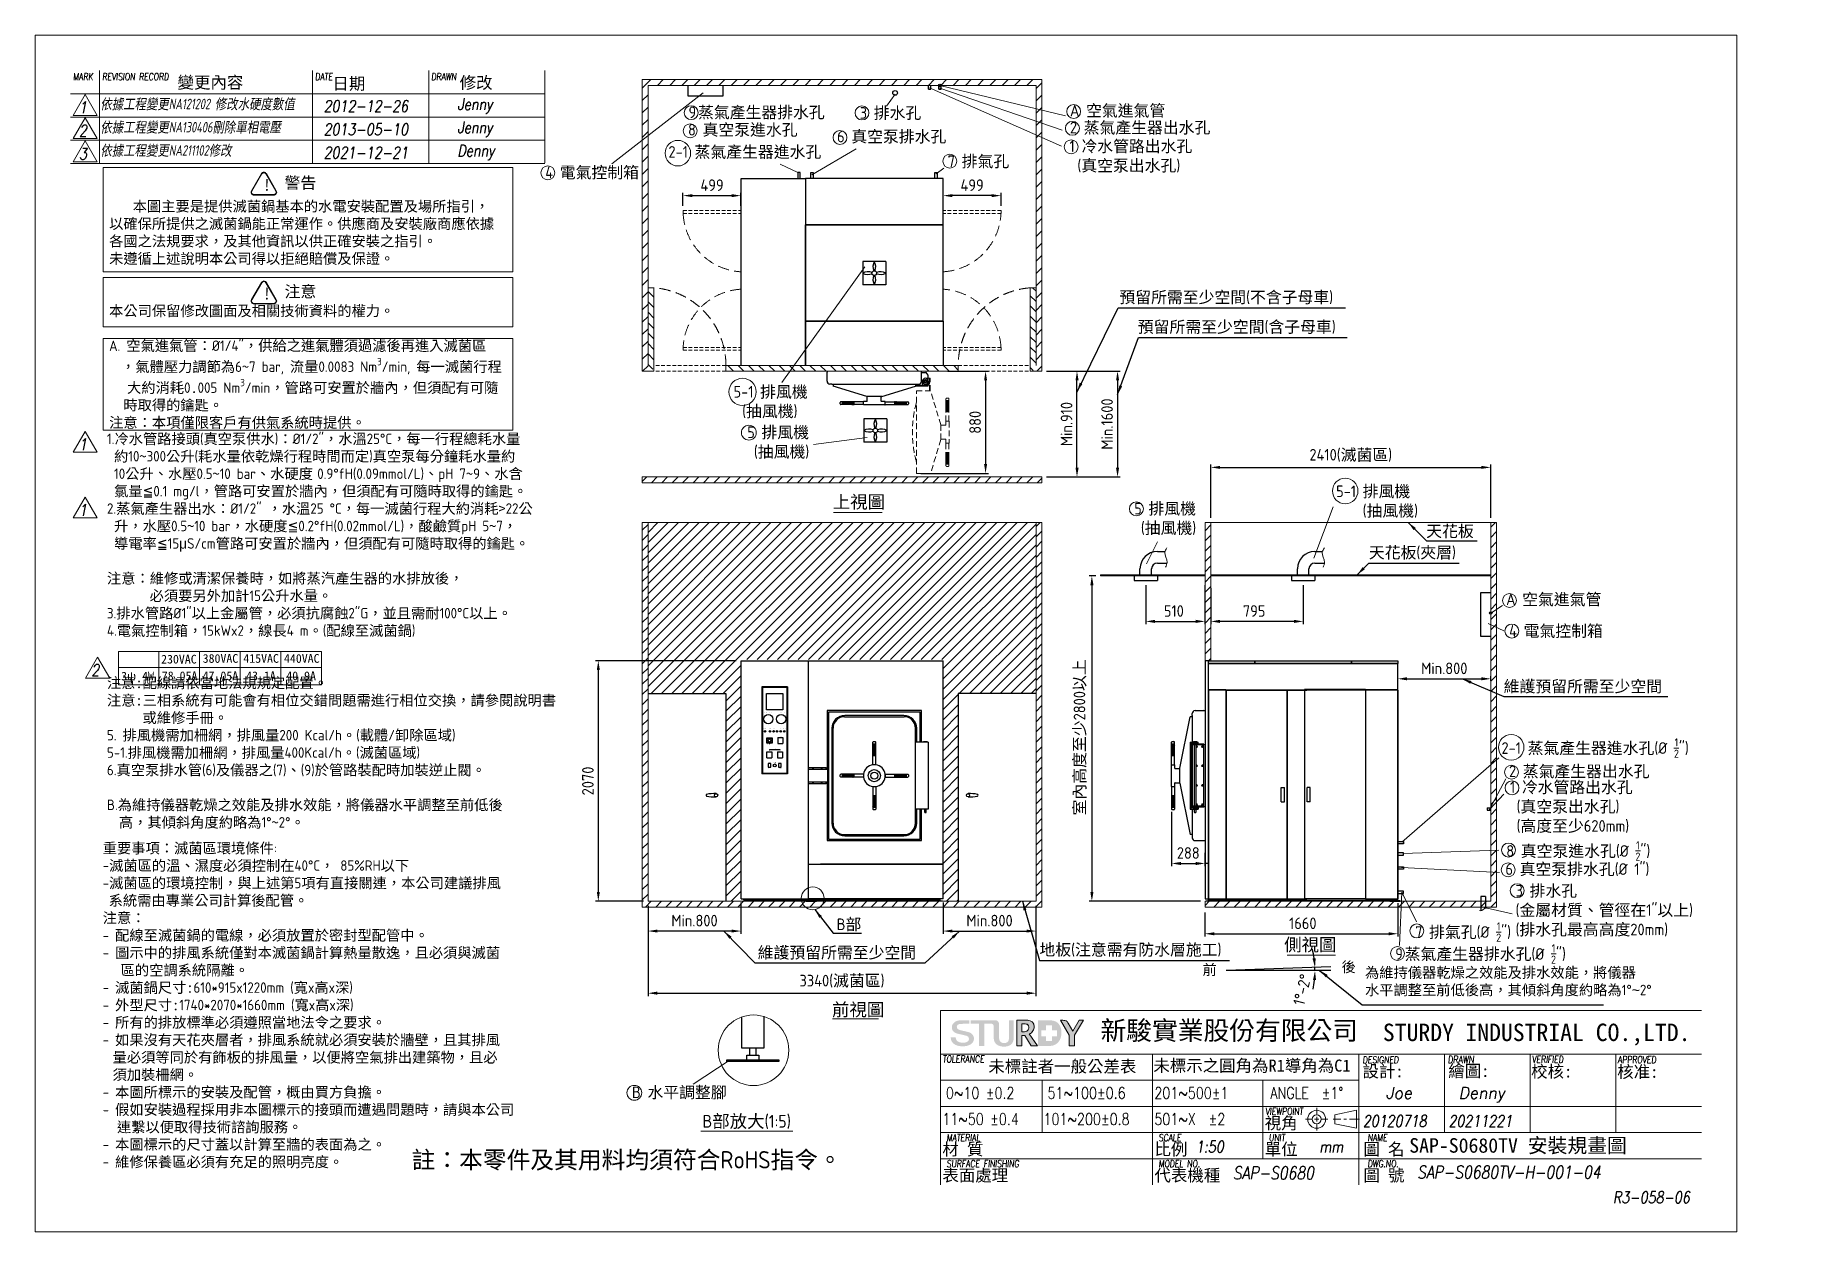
# Model space of a CAD drawing. Header units: millimetres. Extents: x -437105 to -215729, y -13373 to 269.
# Drawn here: x -349373 to -334241, y -10031 to 269 of the extents above; entities outside this region: 4.
import ezdxf

# ---------------------------------------------------------------- set-up
doc = ezdxf.new("R2010")
doc.units = ezdxf.units.MM
doc.header["$MEASUREMENT"] = 0
doc.linetypes.add('HIDDEN', pattern=[9.525, 6.35, -3.175])
doc.layers.get('0').update_dxf_attribs({"lineweight": 25})
for name, color, linetype, lineweight in [('D', 3, 'Continuous', 13), ('F', 7, 'Continuous', 15), ('H', 2, 'HIDDEN', 15), ('S', 4, 'Continuous', 15), ('T', 4, 'Continuous', 15), ('標註', 5, 'Continuous', 9)]:
    doc.layers.add(name, color=color, linetype=linetype, lineweight=lineweight)
doc.styles.get("Standard").update_dxf_attribs({"font": 'KAIU.TTF'})
doc.styles.add('STU25', font='isocp2.shx')
doc.styles.add('Text', font='romans.shx', dxfattribs={"width": 0.8, "oblique": 10})
doc.dimstyles.new('STU25', dxfattribs={"dimscale": 40, "dimtxt": 2.5, "dimasz": 2, "dimexe": 0.6, "dimexo": 1, "dimgap": 1, "dimtad": 1, "dimdsep": 46, "dimtxsty": 'STU25', "dimcen": 2, "dimazin": 2, "dimtfac": 1, "dimtmove": 0, "dimatfit": 3, "dimfxl": 0, "dimtolj": 1, "dimtzin": 0, "dimarcsym": 0})
doc.dimstyles.new('STU25$7', dxfattribs={"dimscale": 40, "dimtxt": 2.5, "dimasz": 2, "dimexe": 1.25, "dimexo": 0.625, "dimgap": 1, "dimtad": 0, "dimdec": 4, "dimdsep": 46, "dimtxsty": 'STU25', "dimcen": 2.5, "dimazin": 2, "dimtfac": 1, "dimtdec": 4, "dimtmove": 0, "dimatfit": 3, "dimfxl": 0, "dimtolj": 1, "dimtzin": 0, "dimarcsym": 0})
pattern_1 = [(45, (16328.358, 378.707), (-17.6776695, 17.6776695), [])]

msp = doc.modelspace()

# ---------------------------------------------------------------- texts
at = {"lineweight": -3}
for s, p in [('變更內容', (-348147.482, -189.525)), ('日期', (-346813.969, -199.413)), ('修改', (-345718.994, -191.503))]:
    msp.add_text(s, height=103.7872, dxfattribs=at).set_placement(p)
for s, insert, char_height, width, attachment_point in [('{\\fArial|b0|i0|c0|p34;CHAMBER PRESSURE GAUGE}', (-343098.474, -5559.891), 3.5, 77.43945, 1), ('{\\fArial|b0|i0|c0|p34;JACKET PRESSURE GAUGE}', (-342984.54, -5559.891), 3.5, 67.407, 1), ('{\\fArial|b0|i0|c0|p34;POWER}', (-343100.716, -5697.051), 3.5, 19.50054, 1), ('{\\fArial|b0|i0|c0|p34;ADD WATER}', (-343046.715, -5698.818), 3.5, 29.9713, 5), ('{\\fArial|b0|i0|c0|p34;HEAT}', (-343016.215, -5698.818), 3.5, 19, 5), ('{\\fArial|b0|i0|c0|p34;STERI.}', (-342985.716, -5698.818), 3.5, 19, 5), ('{\\fArial|b0|i0|c0|p34;DRY}', (-342959.596, -5697.051), 3.5, 14.99983, 1), ('{\\fArial|b0|i0|c0|p34;COMPLETE}', (-342937.713, -5697.051), 3.5, 23.49974, 1), ('{\\fArial|b0|i0|c0|p34;EMERGENCY}', (-343067.562, -5830.196), 3.5, 23.5, 1), ('{\\fArial|b0|i0|c0|p34;STERI}.', (-343058.696, -5888.193), 3.5, 15.95257, 1), ('{\\fArial|b0|i0|c0|p34;TIMER}', (-343006.561, -5871.437), 3.5, 59.839, 5), ('{\\fArial|b0|i0|c0|p34;TEMP. CONTROL}', (-342979.55, -5763.193), 3.5, 56.42, 1), ('{\\fArial|b0|i0|c0|p34;DRY}', (-342967.061, -5888.193), 3.5, 35.41234, 1), ('{\\fArial|b0|i0|c0|p34;OFF}', (-343058.598, -6035.262), 5, 16.49951, 1), ('{\\fArial|b0|i0|c0|p34;ON}', (-343056.598, -5991.202), 5, 14.49951, 1)]:
    msp.add_mtext(s, dxfattribs=dict(insert=insert, char_height=char_height, width=width, attachment_point=attachment_point))
at = {"attachment_point": 1}
for s, insert, char_height in [('{\\fArial|b0|i0|c0|p34;VACUUM\\PRELEASE}', (-343016.5, -5986.968), 3.5), ('{\\fArial|b0|i0|c0|p34;NORMAL}', (-342975.556, -6035.35), 5), ('{\\fARIAL|b0|i0|c0|p34;LIQUID}', (-342972.556, -5991.35), 5)]:
    msp.add_mtext(s, dxfattribs=dict(at, insert=insert, char_height=char_height))
at = {"insert": (-346133.368, -9335.677), "char_height": 150.00813, "attachment_point": 1, "style": 'STU25'}
msp.add_mtext('{\\f標楷體|b0|i0|c136|p65;註：本零件及其用料均須符合}RoHS{\\f標楷體|b0|i0|c136|p65;指令。}', dxfattribs=at)
at = {"layer": 'D', "color": 4}
msp.add_text('SAP-S0680TV 安裝規畫圖', height=124.99875, dxfattribs=at).set_placement((-337543.498, -9349.709))
at = {"layer": 'D', "attachment_point": 1}
for s, insert, char_height in [('{\\Fisocp2.shx;\\C3;9\\f???|b0|i0|c0|p65;\\H0.4x; \\f標楷體|b0|i0|c136|p65;\\H2.5x;蒸氣產生器排水孔}', (-343748.587, -344.707), 100), ('{\\Fisocp2.shx;\\C3;3 \\f標楷體|b0|i0|c136|p65;排水孔}', (-342274.369, -350.239), 100), ('{\\Fisocp2.shx;\\C3;A \\f標楷體|b0|i0|c136|p65;空氣進氣管}', (-340464.241, -329.863), 100), ('{\\Fisocp2.shx;\\C3;8 \\f標楷體|b0|i0|c136|p65;真空泵進水孔}', (-343752.853, -494.621), 100), ('{\\Fisocp2.shx;\\C3;6 \\f標楷體|b0|i0|c136|p65;真空泵排水孔}', (-342469.497, -553.176), 100), ('{\\Fisocp3.shx;\\C3;2 \\f標楷體|b0|i0|c136|p65;蒸氣產生器出水孔}', (-340465.286, -476.316), 100), ('{\\Fisocp3.shx;\\C3;2\\Fisocp2.shx;-1\\Fisocp3.shx; \\f標楷體|b0|i0|c136|p65;蒸氣產生器進水孔}', (-343921.245, -685.417), 100), ('{\\Fisocp2.shx;\\C3;7 \\f標楷體|b0|i0|c136|p65;排氣孔}', (-341517.151, -766.289), 100), ('{\\Fisocp2.shx;\\C3;1 \\f標楷體|b0|i0|c136|p65;冷水管路出水孔\\P \\Fisocp2.shx;(\\f標楷體|b0|i0|c136|p65;真空泵出水孔\\Fisocp2.shx;)}', (-340468.557, -636.456), 100), ('{\\Fisocp2.shx;\\C3;4 \\f標楷體|b0|i0|c136|p65;電氣控制箱}', (-344981.546, -861.972), 100), ('{\\C3;預留所需至少空間\\Fisocp2.shx;(\\f標楷體|b0|i0|c136|p65;不含子母車\\Fisocp2.shx;)}', (-340039.154, -1936.058), 100), ('{\\C3;預留所需至少空間\\Fisocp2.shx;(\\f標楷體|b0|i0|c136|p65;含子母車\\Fisocp2.shx;)}', (-339880.662, -2191.39), 100), ('{\\Fisocp2.shx;\\C3;5-1 \\f標楷體|b0|i0|c136|p65;排風機\\P\\f???|b0|i0|c0|p65;  \\Fisocp2.shx;(\\f標楷體|b0|i0|c136|p65;抽風機\\Fisocp2.shx;)}', (-343360.753, -2750.484), 100), ('{\\Fisocp2.shx;\\C3;5 \\f標楷體|b0|i0|c136|p65;排風機\\P\\Fisocp2.shx; (\\f標楷體|b0|i0|c136|p65;抽風機\\Fisocp2.shx;)}', (-343242.958, -3099.103), 100), ('{\\Fisocp2.shx;\\C3;5-1 \\f標楷體|b0|i0|c136|p65;排風機\\P\\Fisocp2.shx;    (\\f標楷體|b0|i0|c136|p65;抽風機\\Fisocp2.shx;)}', (-338173.182, -3606.956), 100), ('{\\C11;上視圖}', (-342506.446, -3692.836), 110), ('{\\Fisocp2.shx;\\C3;5 \\f標楷體|b0|i0|c136|p65;排風機\\P\\Fisocp2.shx; (\\f標楷體|b0|i0|c136|p65;抽風機\\Fisocp2.shx;)}', (-339911.367, -3755.71), 100), ('{\\C3;天花板 }', (-337397.679, -3949.566), 100), ('{\\C3;天花板\\Fisocp2.shx;(\\f標楷體|b0|i0|c136|p65;夾層\\Fisocp2.shx;)}', (-337891.065, -4133.325), 100), ('{\\Fisocp2.shx;\\C3;A \\f標楷體|b0|i0|c136|p65;空氣進氣管}', (-336709.455, -4536.349), 100), ('{\\Fisocp2.shx;\\C3;4 \\f標楷體|b0|i0|c136|p65;電氣控制箱}', (-336683.687, -4808.403), 100), ('{\\C3;維護預留所需至少空間}', (-336730.88, -5285.513), 100), ('\\A1;{\\Fisocp3.shx;2\\Fisocp2.shx;-1\\Fisocp3.shx; }蒸氣產生器進水孔{\\Fisocp2.shx;(%%C \\H0.7x;\\S1/2;\\H1.429x;")}', (-336749.224, -5782.845), 100), ('{\\Fisocp2.shx;\\C3;2 \\f標楷體|b0|i0|c136|p65;蒸氣產生器出水孔}', (-336684.851, -6016.954), 100), ('{\\Fisocp2.shx;\\C3;1 \\f標楷體|b0|i0|c136|p65;冷水管路出水孔\\P\\Fisocp2.shx; (\\f標楷體|b0|i0|c136|p65;真空泵出水孔\\Fisocp2.shx;)\\P (\\f標楷體|b0|i0|c136|p65;高度至少\\Fisocp2.shx;620mm)}', (-336676.836, -6153.508), 100), ('\\A1;{\\Fisocp2.shx;8 }真空泵進水孔{\\Fisocp2.shx;(%%C \\H0.7x;\\S1/2;\\H1.429x;")}', (-336708.341, -6668.632), 100), ('{\\Fisocp2.shx;\\C3;3 \\f標楷體|b0|i0|c136|p65;排水孔\\P\\Fisocp2.shx;(\\f標楷體|b0|i0|c136|p65;金屬材質、管徑在\\Fisocp2.shx;1"\\f標楷體|b0|i0|c136|p65;以上\\Fisocp2.shx;)\\P(\\f標楷體|b0|i0|c136|p65;排水孔最高高度\\Fisocp2.shx;20mm)}', (-336628.356, -7044.891), 100), ('{\\Fisocp2.shx;\\C3;B\\f標楷體|b0|i0|c136|p65;部}', (-342473.273, -7333.698), 100), ('\\A1;{\\Fisocp2.shx;7 }排氣孔{\\Fisocp2.shx;(%%C \\H0.7x;\\S1/2;\\H1.429x;")}', (-337493.008, -7366.138), 100), ('{\\C3;地板\\Fisocp2.shx;(\\f標楷體|b0|i0|c136|p65;注意需有防水層施工\\Fisocp2.shx;)}', (-340727.554, -7551.991), 100), ('{\\C11;側視圖}', (-338620.441, -7504.267), 110), ('\\A1;{\\Fisocp2.shx;9\\f???|b0|i0|c0|p65;\\H0.4x; }蒸氣產生器排水孔{\\Fisocp2.shx;(%%C \\H0.7x;\\S1/2;\\H1.429x;")}', (-337664.247, -7555.01), 100), (' 前', (-339384.42, -7729.236), 90), ('{\\Fisocp2.shx; }後', (-338177.908, -7705.317), 90), ('為維持儀器乾燥之效能及排水效能，將儀器\\P水平調整至前低後高，其傾斜角度約略為{\\Fisocp2.shx;1%%D\\f???|b0|i0|c0|p65;~\\Fisocp2.shx;2%%D}', (-337924.397, -7754.006), 90), ('{\\C11;前視圖}', (-342513.468, -8063.073), 110), ('{\\Fisocp2.shx;\\C3;B \\f標楷體|b0|i0|c136|p65;水平調整腳}', (-344235.551, -8780.029), 100), ('{\\Fisocp2.shx;\\C11;B\\f標楷體|b0|i0|c136|p65;部放大\\Fisocp2.shx;(1:5)}', (-343628.224, -9024.159), 110)]:
    msp.add_mtext(s, dxfattribs=dict(at, insert=insert, char_height=char_height))
at = {"layer": 'D', "color": 11, "attachment_point": 1, "style": 'STU25'}
for s, insert, char_height in [('{\\f標楷體|b0|i0|c136|p65;!}', (-347412.408, -970.107), 100), ('{\\f標楷體|b0|i0|c136|p65;警告}', (-347225.895, -950.738), 100), ('\\A1;\\P  {\\f????|b0|i0|c0|p54;   \\f標楷體|b0|i0|c136|p65;本圖主要是提供滅菌鍋基本的水電安裝配置及場所指引，\\P以確保所提供之滅菌鍋能正常運作。供應商及安裝廠商應依據\\P各國之法規要求，及其他資訊以供正確安裝之指引。\\P未遵循上述說明本公司得以拒絕賠償及保證。\\P\\P\\P本公司保留修改圖面及相關技術資料的權力。\\P\\P}A. {\\f標楷體|b0|i0|c136|p65;空氣進氣管：}%%c1/4"{\\f標楷體|b0|i0|c136|p65;，供給之進氣體須過濾後再進入滅菌區\\P}  {\\f標楷體|b0|i0|c136|p65;，氣體壓力調節為}6{\\f標楷體|b0|i0|c136|p65;~}7 bar, {\\f標楷體|b0|i0|c136|p65;流量}0.0083 Nm{\\H0.7x;\\S3^ ;}/min, {\\f標楷體|b0|i0|c136|p65;每一滅菌行程\\P}   {\\f標楷體|b0|i0|c136|p65;大約消耗}0{\\f標楷體|b0|i0|c136|p65;.}005 Nm{\\H0.7x;\\S3^ ;}/min{\\f標楷體|b0|i0|c136|p65;，管路可安置於牆內，但須配有可隨\\P  時取得的鑰匙。\\P注意：本項僅限客戶有供氣系統時提供。}', (-348736.651, -1008.439), 90), ('{\\f標楷體|b0|i0|c136|p65;!}', (-347412.408, -1906.319), 100), ('{\\f標楷體|b0|i0|c136|p65;注意}', (-347225.895, -1886.951), 100), ('1.{\\f標楷體|b0|i0|c136|p65;冷水管路接頭}({\\f標楷體|b0|i0|c136|p65;真空泵供水}){\\f標楷體|b0|i0|c136|p65;：}%%C1/2"{\\f標楷體|b0|i0|c136|p65;，水溫}25%%DC{\\f標楷體|b0|i0|c136|p65;，每一行程總耗水量\\P 約}10{\\f標楷體|b0|i0|c136|p65;~}300{\\f標楷體|b0|i0|c136|p65;公升}({\\f標楷體|b0|i0|c136|p65;耗水量依乾燥行程時間而定}){\\f標楷體|b0|i0|c136|p65;真空泵每分鐘耗水量約\\P }10{\\f標楷體|b0|i0|c136|p65;公升、水壓}0.5{\\f標楷體|b0|i0|c136|p65;~}10 bar{\\f標楷體|b0|i0|c136|p65;、水硬度\\Fisocp2.shx|c136;\\H0.7188x; }0.9%%DfH(0.09mmol/L){\\f標楷體|b0|i0|c136|p65;、}pH 7{\\f標楷體|b0|i0|c136|p65;~}9{\\f標楷體|b0|i0|c136|p65;、水含\\P 氯量\\f新細明體|b0|i0|c136|p18;≦}0.1 mg/l{\\f標楷體|b0|i0|c136|p65;，管路可安置於牆內，但須配有可隨時取得的鑰匙。}\\P2.{\\f標楷體|b0|i0|c136|p65;蒸氣產生器出水：}%%C1/2" {\\f標楷體|b0|i0|c136|p65;，水溫}25 %%DC{\\f標楷體|b0|i0|c136|p65;，每一滅菌行程大約消耗>}22{\\f標楷體|b0|i0|c136|p65;公\\P 升，水壓}0.5{\\f標楷體|b0|i0|c136|p65;~}10 bar{\\f標楷體|b0|i0|c136|p65;，水硬度\\f新細明體|b0|i0|c136|p18;≦}0.2%%DfH(0.02mmol/L){\\f標楷體|b0|i0|c136|p65;，酸鹼質}pH 5{\\f標楷體|b0|i0|c136|p65;~}7{\\f標楷體|b0|i0|c136|p65;，\\P 導電率\\f新細明體|b0|i0|c136|p18;≦}15{\\f新細明體|b0|i0|c136|p16;μ}S/cm{\\f標楷體|b0|i0|c136|p65;管路可安置於牆內，但須配有可隨時取得的鑰匙。\\P\\P注意：維修或清潔保養時，如將蒸汽產生器的水排放後，\\P      必須要另外加計}15{\\f標楷體|b0|i0|c136|p65;公升水量。}\\P3.{\\f標楷體|b0|i0|c136|p65;排水管路}%%C1"{\\f標楷體|b0|i0|c136|p65;以上金屬管，必須抗腐蝕}2"G{\\f標楷體|b0|i0|c136|p65;，並且需耐}100%%DC{\\f標楷體|b0|i0|c136|p65;以上。} \\P4.{\\f標楷體|b0|i0|c136|p65;電氣控制箱，}15kWx2{\\f標楷體|b0|i0|c136|p65;，線長}4 m{\\f標楷體|b0|i0|c136|p65;。}({\\f標楷體|b0|i0|c136|p65;配線至滅菌鍋}) \\P\\P\\P{\\f標楷體|b0|i0|c136|p65;注意:配線請依當地法規規定配置。\\P\\fDFKai-SB|b0|i0|c136|p65;注意:三相系統有可能會有相位交錯問題需進行相位交換，請參閱說明書\\P     或維修手冊。}\\P5. {\\f標楷體|b0|i0|c136|p65;排風機需加柵網，排風量}200 Kcal/h{\\f標楷體|b0|i0|c136|p65;。}({\\f標楷體|b0|i0|c136|p65;載體}/{\\f標楷體|b0|i0|c136|p65;卸除區域})\\P5-1.{\\f標楷體|b0|i0|c136|p65;排風機需加柵網，排風量}400Kcal/h{\\f標楷體|b0|i0|c136|p65;。}({\\f標楷體|b0|i0|c136|p65;滅菌區域})\\P6.{\\f標楷體|b0|i0|c136|p65;真空泵排水管}(6){\\f標楷體|b0|i0|c136|p65;及儀器之}(7){\\f標楷體|b0|i0|c136|p65;、}(9){\\f標楷體|b0|i0|c136|p65;於管路裝配時加裝逆止閥。\\P}\\PB.{\\f標楷體|b0|i0|c136|p65;為維持儀器乾燥之效能及排水效能，將儀器水平調整至前低後}\\P  {\\f標楷體|b0|i0|c136|p65;高，其傾斜角度約略為}1%%D{\\f標楷體|b0|i0|c136|p65;~}2%%D{\\f標楷體|b0|i0|c136|p65;。}', (-348755.309, -3160.429), 90), ('{\\f標楷體|b0|i0|c136|p65;230VAC}', (-348289.035, -5064.203), 75), ('{\\f標楷體|b0|i0|c136|p65;380VAC}', (-347931.152, -5058.017), 75), ('{\\f標楷體|b0|i0|c136|p65;415VAC}', (-347581.152, -5058.017), 75), ('{\\f標楷體|b0|i0|c136|p65;440VAC}', (-347231.152, -5058.017), 75), ('{\\f標楷體|b0|i0|c136|p65;3ψ 4W}', (-348633.47, -5210.241), 75), ('{\\f標楷體|b0|i0|c136|p65;78.05A}', (-348282.952, -5207.572), 75), ('{\\f標楷體|b0|i0|c136|p65;47.05A}', (-347931.48, -5207.572), 75), ('{\\f標楷體|b0|i0|c136|p65;43.1A}', (-347557.127, -5207.572), 75), ('{\\f標楷體|b0|i0|c136|p65;40.9A}', (-347211.155, -5207.572), 75), ('{\\f標楷體|b0|i0|c136|p65;重要事項：滅菌區環境條件}:\\P-{\\f標楷體|b0|i0|c136|p65;滅菌區的溫、濕度必須控制在}40%%DC{\\f標楷體|b0|i0|c136|p65;，} 85%RH{\\f標楷體|b0|i0|c136|p65;以下}\\P-{\\f標楷體|b0|i0|c136|p65;滅菌區的環境控制，與上述第}5{\\f標楷體|b0|i0|c136|p65;項有直接關連，本公司建議排風}\\P {\\f標楷體|b0|i0|c136|p65;系統需由專業公司計算後配管。\\P注意：}\\P- {\\f標楷體|b0|i0|c136|p65;配線至滅菌鍋的電線，必須放置於密封型配管中。}\\P- {\\f標楷體|b0|i0|c136|p65;圖示中的排風系統僅對本滅菌鍋計算熱量散逸，且必須與滅菌}\\P   {\\f標楷體|b0|i0|c136|p65;區的空調系統隔離。}\\P- {\\f標楷體|b0|i0|c136|p65;滅菌鍋尺寸:}610*915x1220mm ({\\f標楷體|b0|i0|c136|p65;寬}x{\\f標楷體|b0|i0|c136|p65;高}x{\\f標楷體|b0|i0|c136|p65;深})\\P- {\\f標楷體|b0|i0|c136|p65;外型尺寸:}1740*2070*1660mm ({\\f標楷體|b0|i0|c136|p65;寬}x{\\f標楷體|b0|i0|c136|p65;高}x{\\f標楷體|b0|i0|c136|p65;深})\\P- {\\f標楷體|b0|i0|c136|p65;所有的排放標準必須遵照當地法令之要求。}\\P- {\\f標楷體|b0|i0|c136|p65;如果沒有天花夾層者，排風系統就必須安裝於牆壁，且其排風}\\P {\\f???|b0|i0|c0|p65; \\f標楷體|b0|i0|c136|p65;量必須等同於有飾板的排風量，以便將空氣排出建築物，且必}\\P {\\f???|b0|i0|c0|p65; \\f標楷體|b0|i0|c136|p65;須加裝柵網。}\\P- {\\f標楷體|b0|i0|c136|p65;本圖所標示的安裝及配管，概由買方負擔。}\\P- {\\f標楷體|b0|i0|c136|p65;假如安裝過程採用非本圖標示的接頭而遭遇問題時，請與本公司\\P  連繫以便取得技術諮詢服務。\\fPMingLiU|b0|i0|c136|p0;}\\P- {\\f標楷體|b0|i0|c136|p65;本圖標示的尺寸蓋以計算至牆的表面為之。}\\P- {\\f標楷體|b0|i0|c136|p65;維修保養區必須有充足的照明亮度。}', (-348791.784, -6683.27), 90)]:
    msp.add_mtext(s, dxfattribs=dict(at, insert=insert, char_height=char_height))
at = {"layer": 'D', "insert": (-336715.42, -6858.614), "char_height": 100, "attachment_point": 1, "style": 'STU25'}
msp.add_mtext('6 {\\f標楷體|b0|i0|c136|p65;真空泵排水孔}(%%C 1")', dxfattribs=at)
at = {"layer": 'D', "color": 11, "insert": (-343152.847, -7576.853), "char_height": 100, "attachment_point": 1}
msp.add_mtext('{\\C3;維護預留所需至少空間}', dxfattribs=at)
at = {"layer": 'F', "color": 1, "lineweight": 15, "style": 'Text', "oblique": 5, "width": 0.8}
for s, p in [('MARK', (-349046.851, -117.875)), ('REVISION RECORD', (-348796.851, -117.875)), ('DATE', (-346963.351, -117.875)), ('DRAWN', (-345963.351, -117.875))]:
    msp.add_text(s, height=60, dxfattribs=at).set_placement(p)
at = {"layer": 'T', "lineweight": 20, "style": 'Text', "oblique": 10, "width": 0.8}
for s, height, p in [('2012-12-26', 100, (-346889.81, -392.017)), ('Jenny', 100, (-345738.19, -374.462)), ('1', 100, (-348996.433, -403.239)), ('2', 100, (-348996.433, -603.239)), ('2013-05-10', 100, (-346889.81, -592.017)), ('Jenny', 100, (-345738.19, -574.462)), ('3', 100, (-348996.433, -803.239)), ('2021-12-21', 100, (-346889.81, -792.017)), ('Denny', 100, (-345738.19, -774.462)), ('1', 100, (-348996.433, -3302.985)), ('1', 100, (-348996.433, -3867.758)), ('2', 100, (-348890.183, -5246.135)), ('20120718', 99.999, (-337943.209, -9127.249)), ('20211221', 99.999, (-337205.716, -9127.249)), ('1:50', 99.999, (-339380.586, -9348.222)), ('mm', 99.999, (-338317.69, -9347.939)), ('SAP-S0680', 109.9989, (-339061.744, -9578.889)), ('SAP-S0680TV-H-001-04', 109.9989, (-337475.34, -9571.896))]:
    msp.add_text(s, height=height, dxfattribs=at).set_placement(p)
at = {"layer": 'T', "lineweight": 20, "style": 'Text', "oblique": 10}
for s, p in [('Joe', (-337746.189, -8885.127)), ('Denny', (-337118.357, -8885.127))]:
    msp.add_text(s, height=99.999, dxfattribs=at).set_placement(p)
at = {"layer": 'T', "linetype": 'Continuous', "lineweight": 20, "attachment_point": 1, "style": 'Text'}
for s, insert, char_height in [('{\\fDFKai-SB|b0|i0|c136|p65;依據工程變更\\Fisocp2.shx;NA121202 \\fDFKai-SB|b0|i0|c136|p65;修改水硬度數值}', (-348811.803, -277.998), 89.999), ('{\\fDFKai-SB|b0|i0|c136|p65;依據工程變更\\Fisocp2.shx;NA130406\\fDFKai-SB|b0|i0|c136|p65;刪除單相電壓}', (-348811.803, -477.998), 89.999), ('{\\fDFKai-SB|b0|i0|c136|p65;依據工程變更\\Fisocp2.shx|c136;NA211102\\fDFKai-SB|b0|i0|c136|p65;修改}', (-348811.803, -677.998), 89.999), ('{R3-058-06}', (-335789.166, -9684.162), 99.999)]:
    msp.add_mtext(s, dxfattribs=dict(at, insert=insert, char_height=char_height))
at = {"layer": '標註', "char_height": 20, "attachment_point": 1}
for insert in [(-215875.215, -2215.475), (-215729.292, -2277.19), (-334386.965, -6565.045), (-334241.043, -6626.76), (-437104.806, -13310.963), (-436958.884, -13372.678)]:
    msp.add_mtext('\\A1;', dxfattribs=dict(at, insert=insert))

# ---------------------------------------------------------------- blocks, each defined once
blk = doc.blocks.new('*D1')
at = {"layer": 'D', "color": 0, "lineweight": -2}
for start, end in [(7.9695, 13.9389), (348.0611, 354.0305), (0, 2)]:
    blk.add_arc((-339123, -7784), 768, start, end, dxfattribs=at)
at = {"layer": 'D', "color": 0}
for points in [[(-338376, -7678), (-338349, -7676), (-338355, -7757)], [(-338346, -7864), (-338372, -7863), (-338355, -7784)]]:
    blk.add_solid(points, dxfattribs=at)
at = {"layer": 'Defpoints', "color": 0}
for p in [(-339123, -7784), (-339123, -7784), (-338355, -7766), (-338223, -7752), (-338222, -7784)]:
    blk.add_point(p, dxfattribs=at)
at = {"layer": 'D', "color": 0, "insert": (-338465, -7946), "char_height": 100, "attachment_point": 5, "rotation": 76.1652, "style": 'STU25'}
blk.add_mtext('1%%D-2%%D', dxfattribs=at)
blk = doc.blocks.new('*D4')
at = {"layer": 'D', "color": 0, "lineweight": -2}
for p, q in [((-341517, -2623), (-341167, -2623)), ((-341191, -2703), (-341191, -3423)), ((-341747, -3503), (-341167, -3503))]:
    blk.add_line(p, q, dxfattribs=at)
at = {"layer": 'D', "color": 0}
for points in [[(-341178, -2703), (-341204, -2703), (-341191, -2623)], [(-341204, -3423), (-341178, -3423), (-341191, -3503)]]:
    blk.add_solid(points, dxfattribs=at)
at = {"layer": 'Defpoints', "color": 0}
for p in [(-341557, -2623), (-341787, -3503), (-341191, -3503)]:
    blk.add_point(p, dxfattribs=at)
at = {"layer": 'D', "color": 0, "insert": (-341281, -3063), "char_height": 100, "attachment_point": 5, "rotation": 90, "style": 'STU25'}
blk.add_mtext('\\A1;880', dxfattribs=at)
blk = doc.blocks.new('*D6')
at = {"layer": 'D', "color": 0, "lineweight": -2}
for p, q in [((-343337, -5115), (-344549, -5115)), ((-344525, -5195), (-344525, -7105)), ((-344137, -7185), (-344549, -7185))]:
    blk.add_line(p, q, dxfattribs=at)
at = {"layer": 'D', "color": 0}
for points in [[(-344512, -5195), (-344538, -5195), (-344525, -5115)], [(-344538, -7105), (-344512, -7105), (-344525, -7185)]]:
    blk.add_solid(points, dxfattribs=at)
at = {"layer": 'Defpoints', "color": 0}
for p in [(-343297, -5115), (-344525, -7185), (-344097, -7185)]:
    blk.add_point(p, dxfattribs=at)
at = {"layer": 'D', "color": 0, "insert": (-344615, -6150), "char_height": 100, "attachment_point": 5, "rotation": 90, "style": 'STU25'}
blk.add_mtext('\\A1;2070', dxfattribs=at)
blk = doc.blocks.new('*D7')
at = {"layer": 'D', "color": 0, "lineweight": -2}
for p, q in [((-340667, -2623), (-340380, -2623)), ((-340404, -3453), (-340404, -2703)), ((-340667, -3533), (-340380, -3533))]:
    blk.add_line(p, q, dxfattribs=at)
at = {"layer": 'D', "color": 0}
for points in [[(-340390, -2703), (-340417, -2703), (-340404, -2623)], [(-340417, -3453), (-340390, -3453), (-340404, -3533)]]:
    blk.add_solid(points, dxfattribs=at)
at = {"layer": 'Defpoints', "color": 0}
for p in [(-340707, -2623), (-340404, -2623), (-340707, -3533)]:
    blk.add_point(p, dxfattribs=at)
at = {"layer": 'D', "color": 0, "insert": (-340494, -3078), "char_height": 100, "attachment_point": 5, "rotation": 90, "style": 'STU25'}
blk.add_mtext('\\A1;{\\Fisocp2.shx;Min.910}', dxfattribs=at)
blk = doc.blocks.new('*D8')
at = {"layer": 'D', "color": 0, "lineweight": -2}
for p, q in [((-340667, -2623), (-340031, -2623)), ((-340055, -2703), (-340055, -3453)), ((-340667, -3533), (-340031, -3533))]:
    blk.add_line(p, q, dxfattribs=at)
at = {"layer": 'D', "color": 0}
for points in [[(-340041, -2703), (-340068, -2703), (-340055, -2623)], [(-340068, -3453), (-340041, -3453), (-340055, -3533)]]:
    blk.add_solid(points, dxfattribs=at)
at = {"layer": 'Defpoints', "color": 0}
for p in [(-340707, -2623), (-340707, -3533), (-340055, -3533)]:
    blk.add_point(p, dxfattribs=at)
at = {"layer": 'D', "color": 0, "insert": (-340145, -3078), "char_height": 100, "attachment_point": 5, "rotation": 90, "style": 'STU25'}
blk.add_mtext('\\A1;{\\Fisocp2.shx;Min.1600}', dxfattribs=at)
blk = doc.blocks.new('*D9')
at = {"layer": 'D', "color": 0, "lineweight": -2}
for p, q in [((-344097, -7225), (-344097, -7466)), ((-343297, -7195), (-343297, -7466)), ((-343377, -7442), (-344017, -7442))]:
    blk.add_line(p, q, dxfattribs=at)
at = {"layer": 'D', "color": 0}
for points in [[(-344017, -7429), (-344017, -7455), (-344097, -7442)], [(-343377, -7455), (-343377, -7429), (-343297, -7442)]]:
    blk.add_solid(points, dxfattribs=at)
at = {"layer": 'Defpoints', "color": 0}
for p in [(-344097, -7185), (-343297, -7155), (-344097, -7442)]:
    blk.add_point(p, dxfattribs=at)
at = {"layer": 'D', "color": 0, "insert": (-343697, -7352), "char_height": 100, "attachment_point": 5, "style": 'STU25'}
blk.add_mtext('\\A1;{\\Fisocp2.shx;Min.800}', dxfattribs=at)
blk = doc.blocks.new('*D10')
at = {"layer": 'D', "color": 0, "lineweight": -2}
for p, q in [((-339252, -3885), (-339252, -3427)), ((-339172, -3451), (-336922, -3451)), ((-336842, -3885), (-336842, -3427))]:
    blk.add_line(p, q, dxfattribs=at)
at = {"layer": 'D', "color": 0}
for points in [[(-339172, -3438), (-339172, -3464), (-339252, -3451)], [(-336922, -3464), (-336922, -3438), (-336842, -3451)]]:
    blk.add_solid(points, dxfattribs=at)
at = {"layer": 'Defpoints', "color": 0}
for p in [(-336842, -3451), (-339252, -3925), (-336842, -3925)]:
    blk.add_point(p, dxfattribs=at)
at = {"layer": 'D', "color": 0, "insert": (-338047, -3348), "char_height": 100, "attachment_point": 5, "style": 'STU25'}
blk.add_mtext('\\A1;2410({\\f標楷體|b0|i0|c136|p65;滅菌區})', dxfattribs=at)
blk = doc.blocks.new('*D11')
at = {"layer": 'D', "color": 0, "lineweight": -2}
for p, q in [((-337642, -5270), (-337642, -5247)), ((-337562, -5271), (-336922, -5271)), ((-336842, -5288), (-336842, -5247))]:
    blk.add_line(p, q, dxfattribs=at)
at = {"layer": 'D', "color": 0}
for points in [[(-337562, -5257), (-337562, -5284), (-337642, -5271)], [(-336922, -5284), (-336922, -5257), (-336842, -5271)]]:
    blk.add_solid(points, dxfattribs=at)
at = {"layer": 'Defpoints', "color": 0}
for p in [(-336842, -5271), (-337642, -5310), (-336842, -5328)]:
    blk.add_point(p, dxfattribs=at)
at = {"layer": 'D', "color": 0, "insert": (-337242, -5181), "char_height": 100, "attachment_point": 5, "style": 'STU25'}
blk.add_mtext('\\A1;{\\Fisocp2.shx;Min.800}', dxfattribs=at)
blk = doc.blocks.new('*D12')
at = {"layer": 'D', "color": 0, "lineweight": -2}
for p, q in [((-337642, -7202), (-337642, -7489)), ((-339302, -7282), (-339302, -7489)), ((-339222, -7465), (-337722, -7465))]:
    blk.add_line(p, q, dxfattribs=at)
at = {"layer": 'D', "color": 0}
for points in [[(-339222, -7452), (-339222, -7479), (-339302, -7465)], [(-337722, -7479), (-337722, -7452), (-337642, -7465)]]:
    blk.add_solid(points, dxfattribs=at)
at = {"layer": 'Defpoints', "color": 0}
for p in [(-339302, -7242), (-337642, -7162), (-337642, -7465)]:
    blk.add_point(p, dxfattribs=at)
at = {"layer": 'D', "color": 0, "insert": (-338460, -7375), "char_height": 100, "attachment_point": 5, "style": 'STU25'}
blk.add_mtext('\\A1;1660', dxfattribs=at)
blk = doc.blocks.new('*D13')
at = {"layer": 'D', "color": 0, "lineweight": -2}
for p, q in [((-339589, -6415), (-339589, -6884)), ((-339302, -6768), (-339302, -6884)), ((-339509, -6860), (-339382, -6860))]:
    blk.add_line(p, q, dxfattribs=at)
at = {"layer": 'D', "color": 0}
for points in [[(-339509, -6847), (-339509, -6874), (-339589, -6860)], [(-339382, -6874), (-339382, -6847), (-339302, -6860)]]:
    blk.add_solid(points, dxfattribs=at)
at = {"layer": 'Defpoints', "color": 0}
for p in [(-339589, -6375), (-339302, -6728), (-339302, -6860)]:
    blk.add_point(p, dxfattribs=at)
at = {"layer": 'D', "color": 0, "insert": (-339446, -6770), "char_height": 100, "attachment_point": 5, "style": 'STU25'}
blk.add_mtext('\\A1;288', dxfattribs=at)
blk = doc.blocks.new('*D14')
at = {"layer": 'D', "color": 0, "lineweight": -2}
for p, q in [((-339812, -4464), (-339812, -4801)), ((-339302, -4464), (-339302, -4801)), ((-339732, -4777), (-339382, -4777))]:
    blk.add_line(p, q, dxfattribs=at)
at = {"layer": 'D', "color": 0}
for points in [[(-339732, -4763), (-339732, -4790), (-339812, -4777)], [(-339382, -4790), (-339382, -4763), (-339302, -4777)]]:
    blk.add_solid(points, dxfattribs=at)
at = {"layer": 'Defpoints', "color": 0}
for p in [(-339812, -4424), (-339302, -4424), (-339302, -4777)]:
    blk.add_point(p, dxfattribs=at)
at = {"layer": 'D', "color": 0, "insert": (-339570, -4687), "char_height": 100, "attachment_point": 5, "style": 'STU25'}
blk.add_mtext('\\A1;510', dxfattribs=at)
blk = doc.blocks.new('*D15')
at = {"layer": 'D', "color": 0, "lineweight": -2}
for p, q in [((-339252, -4491), (-339252, -4801)), ((-338457, -4464), (-338457, -4801)), ((-338537, -4777), (-339172, -4777))]:
    blk.add_line(p, q, dxfattribs=at)
at = {"layer": 'D', "color": 0}
for points in [[(-339172, -4763), (-339172, -4790), (-339252, -4777)], [(-338537, -4790), (-338537, -4763), (-338457, -4777)]]:
    blk.add_solid(points, dxfattribs=at)
at = {"layer": 'Defpoints', "color": 0}
for p in [(-339252, -4451), (-338457, -4424), (-339252, -4777)]:
    blk.add_point(p, dxfattribs=at)
at = {"layer": 'D', "color": 0, "insert": (-338879, -4687), "char_height": 100, "attachment_point": 5, "style": 'STU25'}
blk.add_mtext('\\A1;795', dxfattribs=at)
blk = doc.blocks.new('*D16')
at = {"layer": 'D', "color": 0, "lineweight": -2}
for p, q in [((-340242, -4385), (-340300, -4385)), ((-340276, -4465), (-340276, -7105)), ((-339342, -7185), (-340300, -7185))]:
    blk.add_line(p, q, dxfattribs=at)
at = {"layer": 'D', "color": 0}
for points in [[(-340262, -4465), (-340289, -4465), (-340276, -4385)], [(-340289, -7105), (-340262, -7105), (-340276, -7185)]]:
    blk.add_solid(points, dxfattribs=at)
at = {"layer": 'Defpoints', "color": 0}
for p in [(-340202, -4385), (-340276, -7185), (-339302, -7185)]:
    blk.add_point(p, dxfattribs=at)
at = {"layer": 'D', "color": 0, "insert": (-340377, -5775), "char_height": 100, "attachment_point": 5, "rotation": 90, "style": 'STU25'}
blk.add_mtext('\\A1;{\\f標楷體|b0|i0|c136|p65;室內高度至少}2800{\\f標楷體|b0|i0|c136|p65;以上}', dxfattribs=at)
blk = doc.blocks.new('*D17')
at = {"layer": 'D', "color": 0, "lineweight": -2}
for p, q in [((-341557, -7195), (-341557, -7466)), ((-340757, -7225), (-340757, -7466)), ((-341477, -7442), (-340837, -7442))]:
    blk.add_line(p, q, dxfattribs=at)
at = {"layer": 'D', "color": 0}
for points in [[(-341477, -7429), (-341477, -7455), (-341557, -7442)], [(-340837, -7455), (-340837, -7429), (-340757, -7442)]]:
    blk.add_solid(points, dxfattribs=at)
at = {"layer": 'Defpoints', "color": 0}
for p in [(-341557, -7155), (-340757, -7185), (-340757, -7442)]:
    blk.add_point(p, dxfattribs=at)
at = {"layer": 'D', "color": 0, "insert": (-341157, -7352), "char_height": 100, "attachment_point": 5, "style": 'STU25'}
blk.add_mtext('\\A1;{\\Fisocp2.shx;Min.800}', dxfattribs=at)
blk = doc.blocks.new('*D18')
at = {"layer": 'D', "color": 0, "lineweight": -2}
for p, q in [((-344097, -7225), (-344097, -8001)), ((-340757, -7225), (-340757, -8001)), ((-344017, -7977), (-340837, -7977))]:
    blk.add_line(p, q, dxfattribs=at)
at = {"layer": 'D', "color": 0}
for points in [[(-344017, -7963), (-344017, -7990), (-344097, -7977)], [(-340837, -7990), (-340837, -7963), (-340757, -7977)]]:
    blk.add_solid(points, dxfattribs=at)
at = {"layer": 'Defpoints', "color": 0}
for p in [(-344097, -7185), (-340757, -7185), (-340757, -7977)]:
    blk.add_point(p, dxfattribs=at)
at = {"layer": 'D', "color": 0, "insert": (-342427, -7874), "char_height": 100, "attachment_point": 5, "style": 'STU25'}
blk.add_mtext('\\A1;3340({\\f標楷體|b0|i0|c136|p65;滅菌區})', dxfattribs=at)
blk = doc.blocks.new('*D19')
at = {"layer": 'D', "color": 0, "lineweight": -2}
for p, q in [((-343796, -1201), (-343796, -1088)), ((-343716, -1112), (-343377, -1112)), ((-343297, -1201), (-343297, -1088))]:
    blk.add_line(p, q, dxfattribs=at)
at = {"layer": 'D', "color": 0}
for points in [[(-343716, -1099), (-343716, -1125), (-343796, -1112)], [(-343377, -1125), (-343377, -1099), (-343297, -1112)]]:
    blk.add_solid(points, dxfattribs=at)
at = {"layer": 'Defpoints', "color": 0}
for p in [(-343297, -1112), (-343796, -1241), (-343297, -1241)]:
    blk.add_point(p, dxfattribs=at)
at = {"layer": 'D', "color": 0, "insert": (-343546, -1022), "char_height": 100, "attachment_point": 5, "style": 'STU25'}
blk.add_mtext('\\A1;499', dxfattribs=at)
blk = doc.blocks.new('*D20')
at = {"layer": 'D', "color": 0, "lineweight": -2}
for p, q in [((-341557, -1201), (-341557, -1088)), ((-341138, -1112), (-341477, -1112)), ((-341058, -1201), (-341058, -1088))]:
    blk.add_line(p, q, dxfattribs=at)
at = {"layer": 'D', "color": 0}
for points in [[(-341477, -1099), (-341477, -1125), (-341557, -1112)], [(-341138, -1125), (-341138, -1099), (-341058, -1112)]]:
    blk.add_solid(points, dxfattribs=at)
at = {"layer": 'Defpoints', "color": 0}
for p in [(-341557, -1112), (-341557, -1241), (-341058, -1241)]:
    blk.add_point(p, dxfattribs=at)
at = {"layer": 'D', "color": 0, "insert": (-341307, -1022), "char_height": 100, "attachment_point": 5, "style": 'STU25'}
blk.add_mtext('\\A1;499', dxfattribs=at)
blk = doc.blocks.new('新駿LOGO')
at = {"layer": 'F'}
h = blk.add_hatch(color=256, dxfattribs=at)
edge = h.paths.add_edge_path()
edge.add_spline(control_points=[(-529.05, -442.14), (-529.05, -442.31), (-529.02, -442.45), (-528.95, -442.56), (-528.89, -442.68), (-528.8, -442.78), (-528.69, -442.85), (-528.57, -442.93), (-528.44, -442.98), (-528.29, -443.01), (-528.15, -443.05), (-527.99, -443.07), (-527.81, -443.07), (-527.62, -443.07), (-527.47, -443.05), (-527.33, -443.01), (-527.2, -442.97), (-527.09, -442.92), (-527.01, -442.86), (-526.93, -442.8), (-526.87, -442.73), (-526.83, -442.65), (-526.8, -442.57), (-526.78, -442.49), (-526.78, -442.41), (-526.78, -442.25), (-526.82, -442.13), (-526.91, -442.05), (-526.99, -441.97), (-527.08, -441.91), (-527.18, -441.88), (-527.36, -441.83), (-527.56, -441.77), (-527.79, -441.72), (-528.02, -441.67), (-528.3, -441.61), (-528.64, -441.53), (-528.85, -441.48), (-529.02, -441.41), (-529.16, -441.34), (-529.3, -441.26), (-529.41, -441.17), (-529.5, -441.07), (-529.58, -440.98), (-529.64, -440.87), (-529.67, -440.77), (-529.7, -440.66), (-529.72, -440.55), (-529.72, -440.43), (-529.72, -440.22), (-529.67, -440.03), (-529.57, -439.87), (-529.46, -439.71), (-529.33, -439.58), (-529.16, -439.47), (-528.99, -439.37), (-528.85, -439.31), (-528.64, -439.26), (-528.43, -439.21), (-528.13, -439.2), (-527.91, -439.2), (-527.66, -439.2), (-526.73, -439.2), (-526.73, -439.2), (-526.73, -439.2), (-526.73, -439.81), (-526.73, -439.81), (-526.73, -439.81), (-528.14, -439.8), (-528.28, -439.83), (-528.39, -439.85), (-528.48, -439.86), (-528.56, -439.9), (-528.65, -439.94), (-528.72, -440), (-528.78, -440.07), (-528.84, -440.14), (-528.87, -440.23), (-528.87, -440.34), (-528.87, -440.5), (-528.81, -440.62), (-528.7, -440.7), (-528.6, -440.79), (-528.46, -440.85), (-528.28, -440.9), (-528.27, -440.9), (-528.19, -440.92), (-528.07, -440.95), (-527.94, -440.98), (-527.8, -441.01), (-527.65, -441.05), (-527.49, -441.09), (-527.34, -441.12), (-527.19, -441.16), (-527.04, -441.19), (-526.94, -441.21), (-526.87, -441.23), (-526.71, -441.27), (-526.58, -441.34), (-526.46, -441.41), (-526.34, -441.49), (-526.24, -441.58), (-526.16, -441.67), (-526.08, -441.77), (-526.02, -441.88), (-525.98, -441.99), (-525.94, -442.1), (-525.92, -442.22), (-525.92, -442.33), (-525.92, -442.57), (-525.98, -442.78), (-526.09, -442.95), (-526.2, -443.12), (-526.35, -443.26), (-526.53, -443.37), (-526.71, -443.48), (-526.92, -443.55), (-527.15, -443.61), (-527.39, -443.66), (-527.62, -443.68), (-527.87, -443.68), (-528.14, -443.68), (-528.41, -443.65), (-528.65, -443.59), (-528.9, -443.53), (-529.11, -443.44), (-529.3, -443.31), (-529.48, -443.19), (-529.63, -443.03), (-529.74, -442.83), (-529.84, -442.64), (-529.9, -442.41), (-529.91, -442.14), (-529.91, -442.14), (-529.05, -442.14), (-529.05, -442.14)], knot_values=[0, 0, 0, 0, 1, 1, 1, 2, 2, 2, 3, 3, 3, 4, 4, 4, 5, 5, 5, 6, 6, 6, 7, 7, 7, 8, 8, 8, 9, 9, 9, 10, 10, 10, 11, 11, 11, 12, 12, 12, 13, 13, 13, 14, 14, 14, 15, 15, 15, 16, 16, 16, 17, 17, 17, 18, 18, 18, 19, 19, 19, 20, 20, 20, 21, 21, 21, 22, 22, 22, 23, 23, 23, 24, 24, 24, 25, 25, 25, 26, 26, 26, 27, 27, 27, 28, 28, 28, 29, 29, 29, 30, 30, 30, 31, 31, 31, 32, 32, 32, 33, 33, 33, 34, 34, 34, 35, 35, 35, 36, 36, 36, 37, 37, 37, 38, 38, 38, 39, 39, 39, 40, 40, 40, 41, 41, 41, 42, 42, 42, 43, 43, 43, 44, 44, 44, 45, 45, 45, 45], degree=3, periodic=0)
edge = h.paths.add_edge_path()
edge.add_spline(control_points=[(-522.53, -440.14), (-522.54, -440.04), (-522.57, -439.94), (-522.63, -439.9), (-522.77, -439.79), (-522.9, -439.81), (-522.9, -439.81), (-522.9, -439.81), (-523.02, -439.81), (-523.02, -439.81), (-523.02, -439.81), (-524.14, -439.81), (-524.14, -439.81), (-524.14, -439.81), (-524.14, -443.62), (-524.14, -443.62), (-524.14, -443.62), (-525.06, -443.62), (-525.06, -443.62), (-525.06, -443.62), (-525.06, -439.81), (-525.06, -439.81), (-525.06, -439.81), (-526.47, -439.81), (-526.47, -439.81), (-526.47, -439.81), (-526.47, -439.2), (-526.47, -439.2), (-526.47, -439.2), (-522.39, -439.2), (-522.39, -439.2)], knot_values=[5.578051, 5.578051, 5.578051, 5.578051, 6, 6, 6, 7, 7, 7, 8, 8, 8, 9, 9, 9, 10, 10, 10, 11, 11, 11, 12, 12, 12, 13, 13, 13, 14, 14, 14, 15, 15, 15, 15], degree=3, periodic=0)
edge.add_spline(control_points=[(-522.4, -439.2), (-522.31, -439.2), (-522.22, -439.2), (-522.22, -439.2), (-522.22, -439.2), (-521.96, -439.19), (-521.76, -439.41), (-521.58, -439.61), (-521.61, -439.85), (-521.61, -439.85), (-521.61, -439.85), (-521.61, -441.92), (-521.61, -441.92), (-521.61, -442.41), (-521.52, -442.73), (-521.36, -442.89), (-521.19, -443.05), (-520.97, -443.13), (-520.71, -443.13), (-520.45, -443.13), (-520.24, -443.05), (-520.09, -442.89), (-519.93, -442.74), (-519.86, -442.43), (-519.86, -441.98), (-519.86, -441.98), (-519.86, -439.2), (-519.86, -439.2), (-519.86, -439.2), (-519.05, -439.2), (-519.05, -439.2), (-519.05, -439.2), (-519.05, -441.92), (-519.05, -441.92), (-519.05, -442.43), (-519.12, -442.8), (-519.25, -443.02), (-519.38, -443.24), (-519.56, -443.42), (-519.8, -443.54), (-520.05, -443.67), (-520.35, -443.74), (-520.73, -443.74), (-521.09, -443.74), (-521.41, -443.68), (-521.67, -443.56), (-521.93, -443.44), (-522.14, -443.26), (-522.3, -443.03), (-522.45, -442.8), (-522.53, -442.42), (-522.53, -441.91), (-522.53, -441.91), (-522.53, -440.92), (-522.53, -440.14)], knot_values=[0.44538, 0.44538, 0.44538, 0.44538, 1, 1, 1, 2, 2, 2, 3, 3, 3, 4, 4, 4, 5, 5, 5, 6, 6, 6, 7, 7, 7, 8, 8, 8, 9, 9, 9, 10, 10, 10, 11, 11, 11, 12, 12, 12, 13, 13, 13, 14, 14, 14, 15, 15, 15, 16, 16, 16, 17, 17, 17, 17.603917, 17.603917, 17.603917, 17.603917], degree=3, periodic=0)
h = blk.add_hatch(color=256, dxfattribs=at)
edge = h.paths.add_edge_path()
edge.add_spline(control_points=[(-526.47, -439.2), (-526.47, -439.2), (-526.47, -439.81), (-526.47, -439.81)], knot_values=[-14, -14, -14, -14, -13, -13, -13, -13], degree=3, periodic=0)
edge.add_spline(control_points=[(-526.47, -439.81), (-526.47, -439.81), (-525.06, -439.81), (-525.06, -439.81)], knot_values=[-13, -13, -13, -13, -12, -12, -12, -12], degree=3, periodic=0)
edge.add_spline(control_points=[(-525.06, -439.81), (-525.06, -439.81), (-525.06, -443.62), (-525.06, -443.62)], knot_values=[-12, -12, -12, -12, -11, -11, -11, -11], degree=3, periodic=0)
edge.add_spline(control_points=[(-525.06, -443.62), (-525.06, -443.62), (-524.14, -443.62), (-524.14, -443.62)], knot_values=[-11, -11, -11, -11, -10, -10, -10, -10], degree=3, periodic=0)
edge.add_spline(control_points=[(-524.14, -443.62), (-524.14, -443.62), (-524.14, -439.81), (-524.14, -439.81)], knot_values=[-10, -10, -10, -10, -9, -9, -9, -9], degree=3, periodic=0)
edge.add_spline(control_points=[(-524.14, -439.81), (-524.14, -439.81), (-523.02, -439.81), (-523.02, -439.81)], knot_values=[-9, -9, -9, -9, -8, -8, -8, -8], degree=3, periodic=0)
edge.add_spline(control_points=[(-523.02, -439.81), (-523.02, -439.81), (-522.9, -439.81), (-522.9, -439.81)], knot_values=[-8, -8, -8, -8, -7, -7, -7, -7], degree=3, periodic=0)
edge.add_spline(control_points=[(-522.9, -439.81), (-522.9, -439.81), (-522.77, -439.79), (-522.63, -439.9)], knot_values=[-7, -7, -7, -7, -6, -6, -6, -6], degree=3, periodic=0)
edge.add_spline(control_points=[(-522.63, -439.9), (-522.57, -439.94), (-522.54, -440.04), (-522.53, -440.14)], knot_values=[-6, -6, -6, -6, -5.578051, -5.578051, -5.578051, -5.578051], degree=3, periodic=0)
edge.add_spline(control_points=[(-522.53, -440.14), (-522.53, -440.92), (-522.53, -441.91), (-522.53, -441.91)], knot_values=[-17.603917, -17.603917, -17.603917, -17.603917, -17, -17, -17, -17], degree=3, periodic=0)
edge.add_spline(control_points=[(-522.53, -441.91), (-522.53, -442.42), (-522.45, -442.8), (-522.3, -443.03)], knot_values=[-17, -17, -17, -17, -16, -16, -16, -16], degree=3, periodic=0)
edge.add_spline(control_points=[(-522.3, -443.03), (-522.14, -443.26), (-521.93, -443.44), (-521.67, -443.56)], knot_values=[-16, -16, -16, -16, -15, -15, -15, -15], degree=3, periodic=0)
edge.add_spline(control_points=[(-521.67, -443.56), (-521.41, -443.68), (-521.09, -443.74), (-520.73, -443.74)], knot_values=[-15, -15, -15, -15, -14, -14, -14, -14], degree=3, periodic=0)
edge.add_spline(control_points=[(-520.73, -443.74), (-520.35, -443.74), (-520.05, -443.67), (-519.8, -443.54)], knot_values=[-14, -14, -14, -14, -13, -13, -13, -13], degree=3, periodic=0)
edge.add_spline(control_points=[(-519.8, -443.54), (-519.56, -443.42), (-519.38, -443.24), (-519.25, -443.02)], knot_values=[-13, -13, -13, -13, -12, -12, -12, -12], degree=3, periodic=0)
edge.add_spline(control_points=[(-519.25, -443.02), (-519.12, -442.8), (-519.05, -442.43), (-519.05, -441.92)], knot_values=[-12, -12, -12, -12, -11, -11, -11, -11], degree=3, periodic=0)
edge.add_spline(control_points=[(-519.05, -441.92), (-519.05, -441.92), (-519.05, -439.2), (-519.05, -439.2)], knot_values=[-11, -11, -11, -11, -10, -10, -10, -10], degree=3, periodic=0)
edge.add_spline(control_points=[(-519.05, -439.2), (-519.05, -439.2), (-519.86, -439.2), (-519.86, -439.2)], knot_values=[-10, -10, -10, -10, -9, -9, -9, -9], degree=3, periodic=0)
edge.add_spline(control_points=[(-519.86, -439.2), (-519.86, -439.2), (-519.86, -441.98), (-519.86, -441.98)], knot_values=[-9, -9, -9, -9, -8, -8, -8, -8], degree=3, periodic=0)
edge.add_spline(control_points=[(-519.86, -441.98), (-519.86, -442.43), (-519.93, -442.74), (-520.09, -442.89)], knot_values=[-8, -8, -8, -8, -7, -7, -7, -7], degree=3, periodic=0)
edge.add_spline(control_points=[(-520.09, -442.89), (-520.24, -443.05), (-520.45, -443.13), (-520.71, -443.13)], knot_values=[-7, -7, -7, -7, -6, -6, -6, -6], degree=3, periodic=0)
edge.add_spline(control_points=[(-520.71, -443.13), (-520.97, -443.13), (-521.19, -443.05), (-521.36, -442.89)], knot_values=[-6, -6, -6, -6, -5, -5, -5, -5], degree=3, periodic=0)
edge.add_spline(control_points=[(-521.36, -442.89), (-521.52, -442.73), (-521.61, -442.41), (-521.61, -441.92)], knot_values=[-5, -5, -5, -5, -4, -4, -4, -4], degree=3, periodic=0)
edge.add_spline(control_points=[(-521.61, -441.92), (-521.61, -441.92), (-521.61, -439.85), (-521.61, -439.85)], knot_values=[-4, -4, -4, -4, -3, -3, -3, -3], degree=3, periodic=0)
edge.add_spline(control_points=[(-521.61, -439.85), (-521.61, -439.85), (-521.61, -439.85), (-521.61, -439.85)], knot_values=[-3, -3, -3, -3, -2.999949, -2.999949, -2.999949, -2.999949], degree=3, periodic=0)
edge.add_spline(control_points=[(-521.61, -439.85), (-521.61, -439.85), (-521.58, -439.61), (-521.76, -439.41)], knot_values=[-2.999949, -2.999949, -2.999949, -2.999949, -2, -2, -2, -2], degree=3, periodic=0)
edge.add_spline(control_points=[(-521.76, -439.41), (-521.96, -439.19), (-522.22, -439.2), (-522.22, -439.2)], knot_values=[-2, -2, -2, -2, -1, -1, -1, -1], degree=3, periodic=0)
edge.add_spline(control_points=[(-522.22, -439.2), (-522.22, -439.2), (-526.47, -439.2), (-526.47, -439.2)], knot_values=[-15, -15, -15, -15, -14, -14, -14, -14], degree=3, periodic=0)
h = blk.add_hatch(color=256, dxfattribs=at)
edge = h.paths.add_edge_path()
edge.add_spline(control_points=[(-518.54, -443.62), (-518.54, -443.62), (-518.54, -439.2), (-518.54, -439.2), (-518.54, -439.2), (-516.88, -439.2), (-516.88, -439.2), (-516.55, -439.2), (-516.29, -439.25), (-516.11, -439.33), (-515.93, -439.41), (-515.79, -439.54), (-515.69, -439.72), (-515.59, -439.89), (-515.54, -440.08), (-515.54, -440.3), (-515.54, -440.56), (-515.61, -440.8), (-515.76, -441.03), (-515.91, -441.26), (-516.12, -441.44), (-516.39, -441.56), (-516.39, -441.56), (-514.95, -443.62), (-514.95, -443.62), (-514.95, -443.62), (-516.07, -443.62), (-516.07, -443.62), (-516.07, -443.62), (-517.17, -441.81), (-517.17, -441.81), (-517.17, -441.81), (-517.67, -441.81), (-517.67, -441.81), (-517.67, -441.81), (-517.67, -443.62), (-517.67, -443.62), (-517.67, -443.62), (-518.54, -443.62), (-518.54, -443.62)], knot_values=[0, 0, 0, 0, 1, 1, 1, 2, 2, 2, 3, 3, 3, 4, 4, 4, 5, 5, 5, 6, 6, 6, 7, 7, 7, 8, 8, 8, 9, 9, 9, 10, 10, 10, 11, 11, 11, 12, 12, 12, 13, 13, 13, 13], degree=3, periodic=1)
edge = h.paths.add_edge_path(flags=16)
edge.add_spline(control_points=[(-517.67, -441.21), (-517.67, -441.21), (-517.46, -441.21), (-517.46, -441.21), (-517.08, -441.21), (-516.82, -441.13), (-516.68, -440.96), (-516.53, -440.8), (-516.46, -440.61), (-516.46, -440.4), (-516.46, -440.22), (-516.52, -440.08), (-516.63, -439.97), (-516.75, -439.86), (-516.99, -439.81), (-517.35, -439.81), (-517.35, -439.81), (-517.67, -439.81), (-517.67, -439.81), (-517.67, -439.81), (-517.67, -441.21), (-517.67, -441.21)], knot_values=[0, 0, 0, 0, 1, 1, 1, 2, 2, 2, 3, 3, 3, 4, 4, 4, 5, 5, 5, 6, 6, 6, 7, 7, 7, 7], degree=3, periodic=1)
h = blk.add_hatch(color=256, dxfattribs=at)
edge = h.paths.add_edge_path()
edge.add_spline(control_points=[(-514.87, -443.62), (-514.87, -443.62), (-513.05, -443.62), (-513.05, -443.62)], knot_values=[-9, -9, -9, -9, -8, -8, -8, -8], degree=3, periodic=0)
edge.add_spline(control_points=[(-513.05, -443.62), (-512.51, -443.62), (-512.09, -443.52), (-511.79, -443.32)], knot_values=[-8, -8, -8, -8, -7, -7, -7, -7], degree=3, periodic=0)
edge.add_spline(control_points=[(-511.79, -443.32), (-511.48, -443.12), (-511.25, -442.85), (-511.09, -442.5)], knot_values=[-7, -7, -7, -7, -6, -6, -6, -6], degree=3, periodic=0)
edge.add_spline(control_points=[(-511.09, -442.5), (-510.93, -442.15), (-510.85, -441.76), (-510.85, -441.32)], knot_values=[-6, -6, -6, -6, -5, -5, -5, -5], degree=3, periodic=0)
edge.add_spline(control_points=[(-510.85, -441.32), (-510.85, -440.87), (-510.93, -440.49), (-511.1, -440.17)], knot_values=[-5, -5, -5, -5, -4, -4, -4, -4], degree=3, periodic=0)
edge.add_spline(control_points=[(-511.1, -440.17), (-511.27, -439.85), (-511.49, -439.61), (-511.78, -439.45)], knot_values=[-4, -4, -4, -4, -3, -3, -3, -3], degree=3, periodic=0)
edge.add_spline(control_points=[(-511.78, -439.45), (-512.06, -439.29), (-512.46, -439.2), (-512.97, -439.2)], knot_values=[-3, -3, -3, -3, -2, -2, -2, -2], degree=3, periodic=0)
edge.add_spline(control_points=[(-512.97, -439.2), (-512.97, -439.2), (-514.87, -439.2), (-514.87, -439.2)], knot_values=[-2, -2, -2, -2, -1, -1, -1, -1], degree=3, periodic=0)
edge.add_spline(control_points=[(-514.87, -439.2), (-514.87, -439.2), (-514.87, -443.62), (-514.87, -443.62)], knot_values=[-1, -1, -1, -1, 0, 0, 0, 0], degree=3, periodic=0)
h.paths.add_polyline_path([(-514.34, -441.95), (-514.34, -440.92), (-513.51, -440.92), (-513.51, -440.07), (-512.48, -440.07), (-512.48, -440.92), (-511.64, -440.92), (-511.64, -441.95), (-512.48, -441.95), (-512.48, -442.77), (-513.51, -442.77), (-513.51, -441.95)], flags=16)
h = blk.add_hatch(color=256, dxfattribs=at)
edge = h.paths.add_edge_path()
edge.add_spline(control_points=[(-509.51, -443.62), (-509.51, -443.62), (-509.51, -441.77), (-509.51, -441.77), (-509.51, -441.77), (-511, -439.2), (-511, -439.2), (-511, -439.2), (-510.64, -439.2), (-510.64, -439.2), (-510.64, -439.2), (-510.3, -439.19), (-510.04, -439.32), (-509.79, -439.45), (-509.71, -439.68), (-509.71, -439.68), (-509.71, -439.68), (-508.9, -441.07), (-508.9, -441.07), (-508.9, -441.07), (-507.78, -439.2), (-507.78, -439.2), (-507.78, -439.2), (-507.05, -439.2), (-507.05, -439.2), (-507.05, -439.2), (-508.59, -441.77), (-508.59, -441.77), (-508.59, -441.77), (-508.59, -443.62), (-508.59, -443.62), (-508.59, -443.62), (-509.51, -443.62), (-509.51, -443.62)], knot_values=[0, 0, 0, 0, 1, 1, 1, 2, 2, 2, 3, 3, 3, 4, 4, 4, 5, 5, 5, 6, 6, 6, 7, 7, 7, 8, 8, 8, 9, 9, 9, 10, 10, 10, 11, 11, 11, 11], degree=3, periodic=1)
at = {"layer": 'F', "lineweight": 0}
for points, knots in [([(-518.54, -443.62), (-518.54, -443.62), (-518.54, -439.2), (-518.54, -439.2), (-518.54, -439.2), (-516.88, -439.2), (-516.88, -439.2), (-516.55, -439.2), (-516.29, -439.25), (-516.11, -439.33), (-515.93, -439.41), (-515.79, -439.54), (-515.69, -439.72), (-515.59, -439.89), (-515.54, -440.08), (-515.54, -440.3), (-515.54, -440.56), (-515.61, -440.8), (-515.76, -441.03), (-515.91, -441.26), (-516.12, -441.44), (-516.39, -441.56), (-516.39, -441.56), (-514.95, -443.62), (-514.95, -443.62), (-514.95, -443.62), (-516.07, -443.62), (-516.07, -443.62), (-516.07, -443.62), (-517.17, -441.81), (-517.17, -441.81), (-517.17, -441.81), (-517.67, -441.81), (-517.67, -441.81), (-517.67, -441.81), (-517.67, -443.62), (-517.67, -443.62), (-517.67, -443.62), (-518.54, -443.62), (-518.54, -443.62)], [0, 0, 0, 0, 1, 1, 1, 2, 2, 2, 3, 3, 3, 4, 4, 4, 5, 5, 5, 6, 6, 6, 7, 7, 7, 8, 8, 8, 9, 9, 9, 10, 10, 10, 11, 11, 11, 12, 12, 12, 13, 13, 13, 13]), ([(-517.67, -441.21), (-517.67, -441.21), (-517.46, -441.21), (-517.46, -441.21), (-517.08, -441.21), (-516.82, -441.13), (-516.68, -440.96), (-516.53, -440.8), (-516.46, -440.61), (-516.46, -440.4), (-516.46, -440.22), (-516.52, -440.08), (-516.63, -439.97), (-516.75, -439.86), (-516.99, -439.81), (-517.35, -439.81), (-517.35, -439.81), (-517.67, -439.81), (-517.67, -439.81), (-517.67, -439.81), (-517.67, -441.21), (-517.67, -441.21)], [0, 0, 0, 0, 1, 1, 1, 2, 2, 2, 3, 3, 3, 4, 4, 4, 5, 5, 5, 6, 6, 6, 7, 7, 7, 7]), ([(-509.51, -443.62), (-509.51, -443.62), (-509.51, -441.77), (-509.51, -441.77), (-509.51, -441.77), (-511, -439.2), (-511, -439.2), (-511, -439.2), (-510.64, -439.2), (-510.64, -439.2), (-510.64, -439.2), (-510.3, -439.19), (-510.04, -439.32), (-509.79, -439.45), (-509.71, -439.68), (-509.71, -439.68), (-509.71, -439.68), (-508.9, -441.07), (-508.9, -441.07), (-508.9, -441.07), (-507.78, -439.2), (-507.78, -439.2), (-507.78, -439.2), (-507.05, -439.2), (-507.05, -439.2), (-507.05, -439.2), (-508.59, -441.77), (-508.59, -441.77), (-508.59, -441.77), (-508.59, -443.62), (-508.59, -443.62), (-508.59, -443.62), (-509.51, -443.62), (-509.51, -443.62)], [0, 0, 0, 0, 1, 1, 1, 2, 2, 2, 3, 3, 3, 4, 4, 4, 5, 5, 5, 6, 6, 6, 7, 7, 7, 8, 8, 8, 9, 9, 9, 10, 10, 10, 11, 11, 11, 11])]:
    blk.add_open_spline(points, degree=3, knots=knots, dxfattribs=at)
at = {"attachment_point": 1, "style": 'STU25'}
for s, insert, char_height in [('{\\f標楷體|b0|i0|c136|p65;新駿實業股份有限公司}', (-504.12, -439.33), 3.25), ('{\\f標楷體|b0|i0|c136|p65;STURDY\\H0.9667x; \\H1.034x;INDUSTRIAL CO.,LTD.}', (-455.51, -439.78), 3)]:
    blk.add_mtext(s, dxfattribs=dict(at, insert=insert, char_height=char_height))
blk = doc.blocks.new('H421')
at = {"layer": 'F', "color": 7}
for p, q in [((155.91, 38.09), (286.91, 38.09)), ((211.36, 38.09), (286.91, 38.09)), ((155.91, 30.59), (286.91, 30.59)), ((192.41, 30.59), (192.41, 17.09)), ((242.66, 30.59), (242.66, 17.09)), ((257.41, 30.59), (257.41, 17.09)), ((272.16, 30.59), (272.16, 17.09)), ((155.91, 26.09), (227.91, 26.09)), ((173.41, 26.09), (173.41, 17.09)), ((211.41, 26.09), (211.41, 17.09)), ((155.91, 8.09), (155.91, 24.09)), ((155.91, 21.59), (286.91, 21.59)), ((214.91, 21.59), (286.91, 21.59)), ((227.91, 21.59), (286.91, 21.59)), ((155.91, 17.09), (286.91, 17.09)), ((211.41, 17.09), (211.41, 12.59)), ((227.91, 17.09), (227.91, 8.09)), ((286.91, 12.59), (155.91, 12.59))]:
    blk.add_line(p, q, dxfattribs=at)
at = {"layer": 'F'}
for p, q in [((155.91, 38.09), (155.91, 17.09)), ((227.91, 30.59), (227.91, 17.09)), ((155.91, 24.09), (155.91, 16.09)), ((155.91, 17.09), (155.91, 8.09)), ((192.41, 17.09), (192.41, 8.09))]:
    blk.add_line(p, q, dxfattribs=at)
at = {"layer": 'F', "color": 0}
for p, q in [((220.66, 21.32), (220.66, 20.14)), ((218.72, 19.38), (219.89, 19.38)), ((220.27, 19.38), (221.04, 19.38)), ((220.66, 19.77), (220.66, 19)), ((220.66, 18.62), (220.66, 17.45)), ((221.42, 19.38), (222.57, 19.38)), ((223.49, 19.38), (224.81, 19.38)), ((223.77, 20.14), (227.5, 20.92)), ((223.77, 20.14), (223.77, 18.62)), ((223.77, 18.62), (227.5, 17.84)), ((225.34, 19.38), (225.81, 19.38)), ((226.31, 19.38), (228.03, 19.38)), ((227.5, 20.92), (227.5, 17.84))]:
    blk.add_line(p, q, dxfattribs=at)
for radius in [1.54, 0.762]:
    blk.add_circle((220.66, 19.38), radius, dxfattribs=at)
blk.add_blockref('新駿LOGO', (687.56, 475.62))
at = {"layer": 'F', "color": 1, "lineweight": 15, "style": 'Text', "oblique": 5, "width": 0.8}
for s, height, p in [('TOLERANCE', 1.2, (156.23, 29.13)), ('DRAWN', 1.245, (243.23, 29.03)), ('VERIFIED', 1.2, (257.72, 29.09)), ('DESIGNED', 1.2, (228.57, 29.01)), ('APPROVED', 1.2, (272.5, 29.06)), ('VIEWPOINT', 1.2, (211.83, 20.13)), ('MATERIAL', 1.2, (156.92, 15.63)), ('SCALE', 1.2, (193.44, 15.63)), ('UNIT', 1.2, (212.42, 15.63)), ('NAME', 1.2, (229.41, 15.63)), ('SURFACE FINISHING', 1.2, (156.92, 11.13)), ('MODEL NO.', 1.2, (193.44, 11.13)), ('DWG.NO.', 1.2, (229.41, 11.13))]:
    blk.add_text(s, height=height, dxfattribs=at).set_placement(p)
at = {"layer": 'F', "lineweight": -3}
for s, height, p in [('未標註者一般公差表', 2.076, (164.12, 27.45)), ('未標示之圓角為R1導角為C1', 2.0757, (192.54, 27.58)), ('設計:', 2.076, (228.54, 26.61)), ('繪圖:', 2.076, (243.32, 26.66)), ('校核:', 2.076, (257.59, 26.57)), ('核准:', 2.076, (272.41, 26.52)), ('視角', 2.076, (211.71, 17.69)), ('材 質', 2.076, (156.21, 13.19)), ('比例', 2.076, (192.73, 13.19)), ('單位', 2.076, (211.71, 13.19)), ('圖 名', 2.076, (228.7, 13.19)), ('表面處理', 2.076, (156.21, 8.69)), ('代表機種', 2.076, (192.73, 8.69)), ('圖 號', 2.076, (228.7, 8.69))]:
    blk.add_text(s, height=height, dxfattribs=at).set_placement(p)
at = {"layer": 'F', "lineweight": 20, "style": 'Text', "width": 0.8}
for s, p in [('0~10 ±0.2', (156.82, 22.91)), ('51~100±0.6', (174.32, 22.91)), ('201~500±1', (192.72, 22.91)), ('ANGLE  ±1%%D', (212.68, 22.91)), ('11~50 ±0.4', (156.2, 18.41)), ('101~200±0.8', (173.63, 18.41)), ('501~X  ±2', (192.72, 18.41))]:
    blk.add_text(s, height=2, dxfattribs=at).set_placement(p)

# ---------------------------------------------------------------- dimensions: what is measured, and where the dimension line sits
at = {"layer": 'D'}
dim = msp.add_linear_dim(base=(-343296.561, -1111.898), p1=(-343795.561, -1241.447), p2=(-343296.561, -1241.447), dimstyle='STU25', dxfattribs=at)
dim.commit()
dim.dimension.update_dxf_attribs({"geometry": '*D19', "text_midpoint": (-343546.061, -1021.898)})
for base, p1, p2, picture, middle in [((-341556.561, -1111.898), (-341057.561, -1241.447), (-341556.561, -1241.447), '*D20', (-341307.061, -1111.898)), ((-339301.651, -4776.533), (-339811.651, -4424.087), (-339301.651, -4424.087), '*D14', (-339570.056, -4776.533)), ((-339251.651, -4776.533), (-338456.651, -4424.087), (-339251.651, -4451.426), '*D15', (-338879.151, -4776.533)), ((-337641.651, -7465.26), (-339301.651, -7241.943), (-337641.651, -7161.943), '*D12', (-338459.989, -7465.26))]:
    dim = msp.add_linear_dim(base=base, p1=p1, p2=p2, dimstyle='STU25', dxfattribs=at)
    dim.commit()
    dim.dimension.update_dxf_attribs({"geometry": picture, "text_midpoint": middle, "dimtype": 160})
dim = msp.add_linear_dim(base=(-341191.044, -3503.447), p1=(-341556.561, -2623.447), p2=(-341787.061, -3503.447), angle=90, dimstyle='STU25', dxfattribs=at)
dim.commit()
dim.dimension.update_dxf_attribs({"geometry": '*D4', "text_midpoint": (-341191.044, -3063.447), "dimtype": 160})
for base, p1, p2, text, picture, middle in [((-340403.746, -2623.447), (-340706.561, -3533.447), (-340706.561, -2623.447), '{\\Fisocp2.shx;Min.<>}', '*D7', (-340493.746, -3078.447)), ((-340054.685, -3533.447), (-340706.561, -2623.447), (-340706.561, -3533.447), '{\\Fisocp2.shx;Min.1600}', '*D8', (-340144.685, -3078.447))]:
    dim = msp.add_linear_dim(base=base, p1=p1, p2=p2, angle=90, text=text, dimstyle='STU25', dxfattribs=at)
    dim.commit()
    dim.dimension.update_dxf_attribs({"geometry": picture, "text_midpoint": middle})
for base, p1, p2, picture, middle in [((-336841.651, -3450.979), (-339251.651, -3924.943), (-336841.651, -3924.943), '*D10', (-338046.651, -3450.979)), ((-340756.561, -7976.593), (-344096.561, -7184.943), (-340756.561, -7184.943), '*D18', (-342426.561, -7976.593))]:
    dim = msp.add_linear_dim(base=base, p1=p1, p2=p2, text='<>({\\f標楷體|b0|i0|c136|p65;滅菌區})', dimstyle='STU25', dxfattribs=at)
    dim.commit()
    dim.dimension.update_dxf_attribs({"geometry": picture, "text_midpoint": middle, "dimtype": 160})
dim = msp.add_linear_dim(base=(-340275.609, -7184.943), p1=(-340201.651, -4384.943), p2=(-339301.651, -7184.943), angle=90, text='{\\f標楷體|b0|i0|c136|p65;室內高度至少}<>{\\f標楷體|b0|i0|c136|p65;以上}', dimstyle='STU25', dxfattribs=at)
dim.commit()
dim.dimension.update_dxf_attribs({"geometry": '*D16', "text_midpoint": (-340275.609, -5775.437), "dimtype": 160})
dim = msp.add_linear_dim(base=(-344524.956, -7184.943), p1=(-343296.561, -5114.943), p2=(-344096.561, -7184.943), angle=90, dimstyle='STU25', dxfattribs=at)
dim.commit()
dim.dimension.update_dxf_attribs({"geometry": '*D6', "text_midpoint": (-344614.956, -6149.943)})
for base, p1, p2, picture, middle in [((-336841.651, -5270.59), (-337641.651, -5309.8), (-336841.651, -5328.073), '*D11', (-337241.651, -5180.59)), ((-344096.561, -7442.048), (-343296.561, -7154.943), (-344096.561, -7184.943), '*D9', (-343696.561, -7352.048)), ((-340756.561, -7442.048), (-341556.561, -7154.943), (-340756.561, -7184.943), '*D17', (-341156.561, -7352.048))]:
    dim = msp.add_linear_dim(base=base, p1=p1, p2=p2, text='{\\Fisocp2.shx;Min.<>}', dimstyle='STU25', dxfattribs=at)
    dim.commit()
    dim.dimension.update_dxf_attribs({"geometry": picture, "text_midpoint": middle})
dim = msp.add_linear_dim(base=(-339301.651, -6860.173), p1=(-339589.35, -6375.23), p2=(-339301.651, -6728.416), dimstyle='STU25', override={"dimdec": 0}, dxfattribs=at)
dim.commit()
dim.dimension.update_dxf_attribs({"geometry": '*D13', "text_midpoint": (-339445.501, -6860.173), "dimtype": 160})
dim = msp.add_angular_dim_2l(base=(-338355.081, -7765.748), line1=((-339123.074, -7783.623), (-338222.074, -7783.623)), line2=((-339123.074, -7783.623), (-338222.623, -7752.179)), text='1%%D-2%%D', dimstyle='STU25', override={"dimtxsty": 'STU25'}, dxfattribs=at)
dim.commit()
dim.dimension.update_dxf_attribs({"geometry": '*D1', "text_midpoint": (-338377.159, -7967.318), "dimtype": 162})

# ---------------------------------------------------------------- hatches: boundary and pattern name
msp.add_hatch(color=256).paths.add_polyline_path([(-341584.666, -152.687, 1), (-341584.666, -174.208, 1)])
h = msp.add_hatch(color=256)
h.paths.add_polyline_path([(-343116.561, -6089.943), (-343116.561, -5339.943), (-342896.561, -5339.943), (-342896.561, -6089.943)])
h.paths.add_polyline_path([(-343111.561, -6084.943), (-343111.561, -5344.943), (-342901.561, -5344.943), (-342901.561, -6084.943)], flags=16)
h = msp.add_hatch(color=256)
h.paths.add_polyline_path([(-343028.561, -5777.943), (-343074.561, -5777.943), (-343074.561, -5823.943), (-343028.561, -5823.943)])
h.paths.add_polyline_path([(-343031.561, -5780.943), (-343031.561, -5820.943), (-343071.561, -5820.943), (-343071.561, -5780.943)], flags=16)
at = {"layer": 'D'}
h = msp.add_hatch(color=11, dxfattribs=at)
edge = h.paths.add_edge_path()
edge.add_line((-347425.748, -922.877), (-347511.107, -1070.723))
edge.add_arc((-347489.456, -1083.223), 25, 149.9999999, 270)
edge.add_line((-347489.456, -1108.223), (-347318.738, -1108.223))
edge.add_arc((-347318.738, -1083.223), 25, 270, 389.9999999)
edge.add_line((-347297.087, -1070.723), (-347382.446, -922.877))
edge.add_arc((-347404.097, -935.377), 25, 30, 150)
edge = h.paths.add_edge_path(flags=16)
edge.add_arc((-347404.097, -935.377), 20, 30, 150)
edge.add_line((-347421.417, -925.377), (-347506.776, -1073.223))
edge.add_arc((-347489.456, -1083.223), 20, 149.9999999, 270)
edge.add_line((-347489.456, -1103.223), (-347318.738, -1103.223))
edge.add_arc((-347318.738, -1083.223), 20, 270, 389.9999999)
edge.add_line((-347301.417, -1073.223), (-347386.776, -925.377))
h = msp.add_hatch(color=11, dxfattribs=at)
edge = h.paths.add_edge_path()
edge.add_ellipse((-347489.456, -2019.436), major_axis=(25, 0), ratio=1, start_angle=149.9999999, end_angle=270)
edge.add_line((-347489.456, -2044.436), (-347318.738, -2044.436))
edge.add_ellipse((-347318.738, -2019.436), major_axis=(25, 0), ratio=1, start_angle=270, end_angle=389.9999999)
edge.add_line((-347297.087, -2006.936), (-347382.446, -1859.089))
edge.add_ellipse((-347404.097, -1871.589), major_axis=(25, 0), ratio=1, start_angle=30, end_angle=150)
edge.add_line((-347425.748, -1859.089), (-347511.107, -2006.936))
edge = h.paths.add_edge_path(flags=16)
edge.add_ellipse((-347489.456, -2019.436), major_axis=(20, 0), ratio=1, start_angle=149.9999999, end_angle=270)
edge.add_line((-347489.456, -2039.436), (-347318.738, -2039.436))
edge.add_ellipse((-347318.738, -2019.436), major_axis=(20, 0), ratio=1, start_angle=270, end_angle=389.9999999)
edge.add_line((-347301.417, -2009.436), (-347386.776, -1861.589))
edge.add_ellipse((-347404.097, -1871.589), major_axis=(20, 0), ratio=1, start_angle=30, end_angle=150)
edge.add_line((-347421.417, -1861.589), (-347506.776, -2009.436))
h = msp.add_hatch(dxfattribs=at)
h.set_pattern_fill('ANSI31', color=256, scale=500, style=0)
h.set_pattern_definition([(45, (16409.04, 378.707), (-44.194174, 44.194174), [])])
h.paths.add_polyline_path([(-344096.561, -3924.943), (-340756.561, -3924.943), (-340756.561, -5398.008), (-341425.777, -5398.008), (-341425.777, -7184.943), (-341556.561, -7184.943), (-341556.561, -7154.943), (-341556.561, -6854.943), (-341556.561, -5104.943), (-342716.561, -5104.943), (-343296.561, -5104.943), (-343296.561, -7154.943), (-343296.561, -7184.943), (-343427.346, -7184.943), (-343427.346, -5398.008), (-344096.561, -5398.008)])
at = {"layer": 'H', "ltscale": 5}
h = msp.add_hatch(dxfattribs=at)
h.set_pattern_fill('ANSI31', color=256, scale=600, style=0)
h.set_pattern_definition([(45, (-134889.81, 13589.924), (-53.033009, 53.033009), [])])
h.paths.add_polyline_path([(-344096.561, -163.447), (-340756.561, -163.447), (-340756.561, -2573.447), (-340756.561, -2623.447), (-340706.561, -2623.447), (-340706.561, -113.447), (-344146.561, -113.447), (-344146.561, -2623.447), (-344096.561, -2623.447), (-344096.561, -2573.447)])
edge = h.paths.add_edge_path(flags=17)
edge.add_line((-341556.561, -163.447), (-342741.561, -163.447))
h = msp.add_hatch(dxfattribs=at)
h.set_pattern_fill('ANSI31', color=256, scale=20, angle=270, style=0)
h.set_pattern_definition([(315, (-110085.61, 13524.415), (44.90128, 44.90128), [])])
h.paths.add_polyline_path([(-344096.561, -1904.232), (-344096.561, -2573.447), (-344071.561, -2616.749), (-344046.561, -2602.315), (-344046.561, -1904.232)])
h = msp.add_hatch(dxfattribs=at)
h.set_pattern_fill('ANSI31', color=256, scale=500, angle=270, style=0)
h.set_pattern_definition([(315, (-124615.774, 13589.924), (44.194174, 44.194174), [])])
h.paths.add_polyline_path([(-340756.561, -1904.232), (-340756.561, -2573.447), (-340781.561, -2616.749), (-340806.561, -2602.315), (-340806.561, -1904.232)])
h = msp.add_hatch(dxfattribs=at)
h.set_pattern_fill('ANSI31', color=256, scale=500, angle=270, style=0)
h.set_pattern_definition([(315, (-125255.774, 13589.924), (44.194174, 44.194174), [])])
h.paths.add_polyline_path([(-341425.777, -2623.447), (-341425.777, -2573.447), (-343427.346, -2573.447), (-343427.346, -2623.447)])
h = msp.add_hatch(dxfattribs=at)
h.set_pattern_fill('ANSI31', color=256, scale=20, style=0)
h.set_pattern_definition([(45, (-125398.286, 13479.924), (-44.90128, 44.90128), [])])
h.paths.add_polyline_path([(-344146.561, -3533.447), (-344146.561, -3583.447), (-340706.561, -3583.447), (-340706.561, -3533.447)])
h = msp.add_hatch(dxfattribs=at)
h.set_pattern_fill('ANSI31', color=256, scale=500, style=0)
h.set_pattern_definition([(45, (-205279.67, 2557.87), (-44.194174, 44.194174), [])])
h.paths.add_polyline_path([(-340756.561, -7184.943), (-340756.561, -3924.943), (-340706.561, -3924.943), (-340706.561, -7234.943), (-344146.561, -7234.943), (-344146.561, -3924.943), (-344096.561, -3924.943), (-344096.561, -7184.943)])
h = msp.add_hatch(dxfattribs=at)
h.set_pattern_fill('ANSI31', color=256, scale=500, style=0)
h.set_pattern_definition([(45, (-205513.554, 2557.87), (-44.194174, 44.194174), [])])
h.paths.add_polyline_path([(-336841.651, -7184.943), (-339301.651, -7184.943), (-339301.651, -7234.943), (-336791.651, -7234.943), (-336791.651, -3924.943), (-336841.651, -3924.943)])
h = msp.add_hatch(dxfattribs=at)
h.set_pattern_fill('ANSI31', color=256, scale=500, style=0)
h.set_pattern_definition([(45, (16328.36, 378.707), (-44.194174, 44.194174), [])])
h.paths.add_polyline_path([(-339301.651, -5114.943), (-339301.651, -3924.943), (-339251.651, -3924.943), (-339251.651, -5114.943)])
h.paths.add_polyline_path([(-339271.651, -5139.943), (-339271.651, -5114.943)])
edge = h.paths.add_edge_path(flags=16)
edge.add_line((-339271.651, -5114.943), (-339301.651, -5114.943))
at = {"layer": 'H'}
h = msp.add_hatch(dxfattribs=at)
h.set_pattern_fill('ANSI31', color=256, scale=200, style=0)
h.set_pattern_definition(pattern_1)
h.paths.add_polyline_path([(-339301.651, -4384.943), (-339301.651, -4374.943), (-340201.651, -4374.943), (-340201.651, -4384.943)])
h = msp.add_hatch(dxfattribs=at)
h.set_pattern_fill('ANSI31', color=256, scale=200, style=0)
h.set_pattern_definition(pattern_1)
h.paths.add_polyline_path([(-336841.651, -4374.943), (-339251.651, -4374.943), (-339251.651, -4384.943), (-336841.651, -4384.943)])

# ---------------------------------------------------------------- linework, layer by layer
for p, q in [((-341683.333, -195.822), (-341683.333, -163.447)), ((-341683.333, -195.822), (-341663.333, -195.822)), ((-341663.333, -195.822), (-341663.333, -163.447)), ((-341594.666, -195.822), (-341594.666, -163.447)), ((-341594.666, -195.822), (-341574.666, -195.822)), ((-341574.666, -195.822), (-341574.666, -163.447)), ((-343296.561, -2573.447), (-343296.561, -963.447)), ((-343296.561, -963.447), (-342741.561, -963.447)), ((-342787.148, -913.447), (-342807.148, -913.447)), ((-342807.148, -913.447), (-342807.148, -963.447)), ((-342787.148, -963.447), (-342787.148, -913.447)), ((-341556.561, -963.447), (-342741.561, -963.447)), ((-342741.561, -963.447), (-342741.561, -1363.447)), ((-342741.561, -963.447), (-342741.561, -2573.447)), ((-341581.561, -963.447), (-342716.561, -963.447)), ((-342695.975, -963.447), (-342695.975, -913.447)), ((-342695.975, -913.447), (-342675.975, -913.447)), ((-342675.975, -913.447), (-342675.975, -963.447)), ((-341626.561, -963.447), (-341626.561, -913.447)), ((-341626.561, -913.447), (-341606.561, -913.447)), ((-341606.561, -913.447), (-341606.561, -963.447)), ((-341556.561, -1363.447), (-341556.561, -963.447)), ((-342741.561, -1363.447), (-341556.561, -1363.447)), ((-341556.561, -1363.447), (-342741.561, -1363.447)), ((-342741.561, -2193.447), (-342741.561, -1363.447)), ((-341556.561, -2193.447), (-341556.561, -1363.447)), ((-342049.061, -1678.447), (-342249.061, -1678.447)), ((-342249.061, -1678.447), (-342249.061, -1878.447)), ((-342049.061, -1678.447), (-342049.061, -1878.447)), ((-341556.561, -1920.044), (-341556.561, -1764.851)), ((-342049.061, -1878.447), (-342249.061, -1878.447)), ((-341556.561, -2193.447), (-342741.561, -2193.447)), ((-342741.561, -2193.447), (-341556.561, -2193.447)), ((-342741.561, -2573.447), (-342741.561, -2193.447)), ((-341556.561, -2193.447), (-341556.561, -2573.447)), ((-342556.061, -2709.447), (-342556.061, -2632.447)), ((-341742.061, -2709.447), (-341742.061, -2632.447)), ((-341742.061, -2708.447), (-341742.061, -2633.447)), ((-341742.061, -2633.447), (-341734.061, -2633.447)), ((-341734.061, -2708.447), (-341742.061, -2708.447)), ((-341734.061, -2633.447), (-341706.464, -2633.447)), ((-341734.061, -2708.447), (-341734.061, -2742.447)), ((-341685.157, -2657.078), (-341702.56, -2635.324)), ((-341684.061, -2708.447), (-341684.061, -2660.201)), ((-341684.061, -2708.447), (-341684.061, -2742.447)), ((-342514.061, -2733.447), (-342532.061, -2733.447)), ((-342514.061, -2733.447), (-341766.061, -2733.447)), ((-342504.061, -2733.447), (-342504.061, -2752.447)), ((-342213.061, -2841.446), (-342504.061, -2752.447)), ((-342085.061, -2841.446), (-342213.061, -2841.446)), ((-342209.561, -2881.446), (-342209.561, -2841.446)), ((-342088.561, -2881.446), (-342088.561, -2841.446)), ((-342085.061, -2841.446), (-341794.061, -2752.447)), ((-341794.061, -2733.447), (-341794.061, -2752.447)), ((-341794.061, -2742.447), (-341684.061, -2742.447)), ((-341794.061, -2750.447), (-341684.061, -2750.447)), ((-341784.061, -2733.447), (-341766.061, -2733.447)), ((-341734.061, -2742.447), (-341684.061, -2742.447)), ((-341684.061, -2750.447), (-341684.061, -2742.447)), ((-342443.168, -2905.146), (-342443.168, -2891.746)), ((-342243.168, -2885.746), (-342437.168, -2885.746)), ((-342243.168, -2911.146), (-342437.168, -2911.146)), ((-342423.168, -2890.724), (-342418.19, -2885.746)), ((-342423.168, -2888.724), (-342420.19, -2885.746)), ((-342423.168, -2886.724), (-342422.19, -2885.746)), ((-342423.168, -2892.724), (-342416.19, -2885.746)), ((-342423.168, -2900.724), (-342408.19, -2885.746)), ((-342423.168, -2902.724), (-342406.19, -2885.746)), ((-342423.168, -2911.146), (-342423.168, -2885.746)), ((-342423.168, -2898.724), (-342410.19, -2885.746)), ((-342423.168, -2894.724), (-342414.19, -2885.746)), ((-342423.168, -2896.724), (-342412.19, -2885.746)), ((-342423.168, -2910.724), (-342398.19, -2885.746)), ((-342423.168, -2904.724), (-342404.19, -2885.746)), ((-342423.168, -2906.724), (-342402.19, -2885.746)), ((-342423.168, -2908.724), (-342400.19, -2885.746)), ((-342399.354, -2911.146), (-342423.168, -2887.333)), ((-342401.354, -2911.146), (-342423.168, -2889.333)), ((-342403.354, -2911.146), (-342423.168, -2891.333)), ((-342405.354, -2911.146), (-342423.168, -2893.333)), ((-342407.354, -2911.146), (-342423.168, -2895.333)), ((-342409.354, -2911.146), (-342423.168, -2897.333)), ((-342411.354, -2911.146), (-342423.168, -2899.333)), ((-342413.354, -2911.146), (-342423.168, -2901.333)), ((-342415.354, -2911.146), (-342423.168, -2903.333)), ((-342417.354, -2911.146), (-342423.168, -2905.333)), ((-342419.354, -2911.146), (-342423.168, -2907.333)), ((-342421.354, -2911.146), (-342423.168, -2909.333)), ((-342397.354, -2911.146), (-342422.754, -2885.746)), ((-342421.59, -2911.146), (-342396.19, -2885.746)), ((-342395.354, -2911.146), (-342420.754, -2885.746)), ((-342419.59, -2911.146), (-342394.19, -2885.746)), ((-342393.354, -2911.146), (-342418.754, -2885.746)), ((-342417.59, -2911.146), (-342392.19, -2885.746)), ((-342391.354, -2911.146), (-342416.754, -2885.746)), ((-342415.59, -2911.146), (-342390.19, -2885.746)), ((-342389.354, -2911.146), (-342414.754, -2885.746)), ((-342413.59, -2911.146), (-342388.19, -2885.746)), ((-342387.354, -2911.146), (-342412.754, -2885.746)), ((-342411.59, -2911.146), (-342386.19, -2885.746)), ((-342385.354, -2911.146), (-342410.754, -2885.746)), ((-342409.59, -2911.146), (-342384.19, -2885.746)), ((-342383.354, -2911.146), (-342408.754, -2885.746)), ((-342407.59, -2911.146), (-342382.19, -2885.746)), ((-342381.354, -2911.146), (-342406.754, -2885.746)), ((-342405.59, -2911.146), (-342380.19, -2885.746)), ((-342379.354, -2911.146), (-342404.754, -2885.746)), ((-342403.59, -2911.146), (-342378.19, -2885.746)), ((-342377.354, -2911.146), (-342402.754, -2885.746)), ((-342401.59, -2911.146), (-342376.19, -2885.746)), ((-342375.354, -2911.146), (-342400.754, -2885.746)), ((-342399.59, -2911.146), (-342374.19, -2885.746)), ((-342373.354, -2911.146), (-342398.754, -2885.746)), ((-342397.59, -2911.146), (-342372.19, -2885.746)), ((-342371.354, -2911.146), (-342396.754, -2885.746)), ((-342395.59, -2911.146), (-342370.19, -2885.746)), ((-342369.354, -2911.146), (-342394.754, -2885.746)), ((-342393.59, -2911.146), (-342368.19, -2885.746)), ((-342367.354, -2911.146), (-342392.754, -2885.746)), ((-342391.59, -2911.146), (-342366.19, -2885.746)), ((-342365.354, -2911.146), (-342390.754, -2885.746)), ((-342389.59, -2911.146), (-342364.19, -2885.746)), ((-342363.354, -2911.146), (-342388.754, -2885.746)), ((-342387.59, -2911.146), (-342362.19, -2885.746)), ((-342361.354, -2911.146), (-342386.754, -2885.746)), ((-342385.59, -2911.146), (-342360.19, -2885.746)), ((-342359.354, -2911.146), (-342384.754, -2885.746)), ((-342383.59, -2911.146), (-342358.19, -2885.746)), ((-342357.354, -2911.146), (-342382.754, -2885.746)), ((-342381.59, -2911.146), (-342356.19, -2885.746)), ((-342355.354, -2911.146), (-342380.754, -2885.746)), ((-342379.59, -2911.146), (-342354.19, -2885.746)), ((-342353.354, -2911.146), (-342378.754, -2885.746)), ((-342377.59, -2911.146), (-342352.19, -2885.746)), ((-342351.354, -2911.146), (-342376.754, -2885.746)), ((-342375.59, -2911.146), (-342350.19, -2885.746)), ((-342349.354, -2911.146), (-342374.754, -2885.746)), ((-342373.59, -2911.146), (-342348.19, -2885.746)), ((-342347.354, -2911.146), (-342372.754, -2885.746)), ((-342371.59, -2911.146), (-342346.19, -2885.746)), ((-342345.354, -2911.146), (-342370.754, -2885.746)), ((-342369.59, -2911.146), (-342344.19, -2885.746)), ((-342343.354, -2911.146), (-342368.754, -2885.746)), ((-342367.59, -2911.146), (-342342.19, -2885.746)), ((-342341.354, -2911.146), (-342366.754, -2885.746)), ((-342365.59, -2911.146), (-342340.19, -2885.746)), ((-342339.354, -2911.146), (-342364.754, -2885.746)), ((-342363.59, -2911.146), (-342338.19, -2885.746)), ((-342337.354, -2911.146), (-342362.754, -2885.746)), ((-342361.59, -2911.146), (-342336.19, -2885.746)), ((-342335.354, -2911.146), (-342360.754, -2885.746)), ((-342359.59, -2911.146), (-342334.19, -2885.746)), ((-342333.354, -2911.146), (-342358.754, -2885.746)), ((-342357.59, -2911.146), (-342332.19, -2885.746)), ((-342331.354, -2911.146), (-342356.754, -2885.746)), ((-342355.59, -2911.146), (-342330.19, -2885.746)), ((-342329.354, -2911.146), (-342354.754, -2885.746)), ((-342353.59, -2911.146), (-342328.19, -2885.746)), ((-342327.354, -2911.146), (-342352.754, -2885.746)), ((-342351.59, -2911.146), (-342326.19, -2885.746)), ((-342325.354, -2911.146), (-342350.754, -2885.746)), ((-342349.59, -2911.146), (-342324.19, -2885.746)), ((-342323.354, -2911.146), (-342348.754, -2885.746)), ((-342347.59, -2911.146), (-342323.168, -2886.724)), ((-342323.168, -2909.333), (-342346.754, -2885.746)), ((-342345.59, -2911.146), (-342323.168, -2888.724)), ((-342323.168, -2907.333), (-342344.754, -2885.746)), ((-342343.59, -2911.146), (-342323.168, -2890.724)), ((-342323.168, -2905.333), (-342342.754, -2885.746)), ((-342341.59, -2911.146), (-342323.168, -2892.724)), ((-342323.168, -2903.333), (-342340.754, -2885.746)), ((-342339.59, -2911.146), (-342323.168, -2894.724)), ((-342323.168, -2901.333), (-342338.754, -2885.746)), ((-342337.59, -2911.146), (-342323.168, -2896.724)), ((-342323.168, -2899.333), (-342336.754, -2885.746)), ((-342335.59, -2911.146), (-342323.168, -2898.724)), ((-342323.168, -2897.333), (-342334.754, -2885.746)), ((-342333.59, -2911.146), (-342323.168, -2900.724)), ((-342323.168, -2895.333), (-342332.754, -2885.746)), ((-342331.59, -2911.146), (-342323.168, -2902.724)), ((-342323.168, -2893.333), (-342330.754, -2885.746)), ((-342329.59, -2911.146), (-342323.168, -2904.724)), ((-342323.168, -2891.333), (-342328.754, -2885.746)), ((-342327.59, -2911.146), (-342323.168, -2906.724)), ((-342323.168, -2889.333), (-342326.754, -2885.746)), ((-342325.59, -2911.146), (-342323.168, -2908.724)), ((-342323.168, -2887.333), (-342324.754, -2885.746)), ((-342323.168, -2911.146), (-342323.168, -2885.746)), ((-342243.168, -2911.446), (-342243.168, -2885.446)), ((-342211.561, -2883.446), (-342241.168, -2883.446)), ((-342056.955, -2913.446), (-342241.168, -2913.446)), ((-342056.955, -2883.446), (-342086.561, -2883.446)), ((-342054.955, -2911.446), (-342054.955, -2885.446)), ((-342054.955, -2885.746), (-341860.955, -2885.746)), ((-342054.955, -2911.146), (-341860.955, -2911.146)), ((-341972.532, -2885.746), (-341974.955, -2888.169)), ((-341962.532, -2885.746), (-341974.955, -2898.169)), ((-341964.532, -2885.746), (-341974.955, -2896.169)), ((-341966.532, -2885.746), (-341974.955, -2894.169)), ((-341968.532, -2885.746), (-341974.955, -2892.169)), ((-341970.532, -2885.746), (-341974.955, -2890.169)), ((-341974.955, -2885.746), (-341974.955, -2911.146)), ((-341950.532, -2885.746), (-341974.955, -2910.169)), ((-341952.532, -2885.746), (-341974.955, -2908.169)), ((-341954.532, -2885.746), (-341974.955, -2906.169)), ((-341956.532, -2885.746), (-341974.955, -2904.169)), ((-341958.532, -2885.746), (-341974.955, -2902.169)), ((-341960.532, -2885.746), (-341974.955, -2900.169)), ((-341974.955, -2887.56), (-341951.368, -2911.146)), ((-341974.955, -2889.56), (-341953.368, -2911.146)), ((-341974.955, -2891.56), (-341955.368, -2911.146)), ((-341974.955, -2893.56), (-341957.368, -2911.146)), ((-341974.955, -2895.56), (-341959.368, -2911.146)), ((-341974.955, -2897.56), (-341961.368, -2911.146)), ((-341974.955, -2899.56), (-341963.368, -2911.146)), ((-341974.955, -2901.56), (-341965.368, -2911.146)), ((-341974.955, -2903.56), (-341967.368, -2911.146)), ((-341974.955, -2905.56), (-341969.368, -2911.146)), ((-341974.955, -2907.56), (-341971.368, -2911.146)), ((-341974.955, -2909.56), (-341973.368, -2911.146)), ((-341974.768, -2885.746), (-341949.368, -2911.146)), ((-341948.532, -2885.746), (-341973.932, -2911.146)), ((-341972.768, -2885.746), (-341947.368, -2911.146)), ((-341946.532, -2885.746), (-341971.932, -2911.146)), ((-341970.768, -2885.746), (-341945.368, -2911.146)), ((-341944.532, -2885.746), (-341969.932, -2911.146)), ((-341968.768, -2885.746), (-341943.368, -2911.146)), ((-341942.532, -2885.746), (-341967.932, -2911.146)), ((-341966.768, -2885.746), (-341941.368, -2911.146)), ((-341940.532, -2885.746), (-341965.932, -2911.146)), ((-341964.768, -2885.746), (-341939.368, -2911.146)), ((-341938.532, -2885.746), (-341963.932, -2911.146)), ((-341962.768, -2885.746), (-341937.368, -2911.146)), ((-341936.532, -2885.746), (-341961.932, -2911.146)), ((-341960.768, -2885.746), (-341935.368, -2911.146)), ((-341934.532, -2885.746), (-341959.932, -2911.146)), ((-341958.768, -2885.746), (-341933.368, -2911.146)), ((-341932.532, -2885.746), (-341957.932, -2911.146)), ((-341956.768, -2885.746), (-341931.368, -2911.146)), ((-341930.532, -2885.746), (-341955.932, -2911.146)), ((-341954.768, -2885.746), (-341929.368, -2911.146)), ((-341928.532, -2885.746), (-341953.932, -2911.146)), ((-341952.768, -2885.746), (-341927.368, -2911.146)), ((-341926.532, -2885.746), (-341951.932, -2911.146)), ((-341950.768, -2885.746), (-341925.368, -2911.146)), ((-341924.532, -2885.746), (-341949.932, -2911.146)), ((-341948.768, -2885.746), (-341923.368, -2911.146)), ((-341922.532, -2885.746), (-341947.932, -2911.146)), ((-341946.768, -2885.746), (-341921.368, -2911.146)), ((-341920.532, -2885.746), (-341945.932, -2911.146)), ((-341944.768, -2885.746), (-341919.368, -2911.146)), ((-341918.532, -2885.746), (-341943.932, -2911.146)), ((-341942.768, -2885.746), (-341917.368, -2911.146)), ((-341916.532, -2885.746), (-341941.932, -2911.146)), ((-341940.768, -2885.746), (-341915.368, -2911.146)), ((-341914.532, -2885.746), (-341939.932, -2911.146)), ((-341938.768, -2885.746), (-341913.368, -2911.146)), ((-341912.532, -2885.746), (-341937.932, -2911.146)), ((-341936.768, -2885.746), (-341911.368, -2911.146)), ((-341910.532, -2885.746), (-341935.932, -2911.146)), ((-341934.768, -2885.746), (-341909.368, -2911.146)), ((-341908.532, -2885.746), (-341933.932, -2911.146)), ((-341932.768, -2885.746), (-341907.368, -2911.146)), ((-341906.532, -2885.746), (-341931.932, -2911.146)), ((-341930.768, -2885.746), (-341905.368, -2911.146)), ((-341904.532, -2885.746), (-341929.932, -2911.146)), ((-341928.768, -2885.746), (-341903.368, -2911.146)), ((-341902.532, -2885.746), (-341927.932, -2911.146)), ((-341926.768, -2885.746), (-341901.368, -2911.146)), ((-341900.532, -2885.746), (-341925.932, -2911.146)), ((-341924.768, -2885.746), (-341899.368, -2911.146)), ((-341898.532, -2885.746), (-341923.932, -2911.146)), ((-341922.768, -2885.746), (-341897.368, -2911.146)), ((-341896.532, -2885.746), (-341921.932, -2911.146)), ((-341920.768, -2885.746), (-341895.368, -2911.146)), ((-341894.532, -2885.746), (-341919.932, -2911.146)), ((-341918.768, -2885.746), (-341893.368, -2911.146)), ((-341892.532, -2885.746), (-341917.932, -2911.146)), ((-341916.768, -2885.746), (-341891.368, -2911.146)), ((-341890.532, -2885.746), (-341915.932, -2911.146)), ((-341914.768, -2885.746), (-341889.368, -2911.146)), ((-341888.532, -2885.746), (-341913.932, -2911.146)), ((-341912.768, -2885.746), (-341887.368, -2911.146)), ((-341886.532, -2885.746), (-341911.932, -2911.146)), ((-341910.768, -2885.746), (-341885.368, -2911.146)), ((-341884.532, -2885.746), (-341909.932, -2911.146)), ((-341908.768, -2885.746), (-341883.368, -2911.146)), ((-341882.532, -2885.746), (-341907.932, -2911.146)), ((-341906.768, -2885.746), (-341881.368, -2911.146)), ((-341880.532, -2885.746), (-341905.932, -2911.146)), ((-341904.768, -2885.746), (-341879.368, -2911.146)), ((-341878.532, -2885.746), (-341903.932, -2911.146)), ((-341902.768, -2885.746), (-341877.368, -2911.146)), ((-341876.532, -2885.746), (-341901.932, -2911.146)), ((-341900.768, -2885.746), (-341875.368, -2911.146)), ((-341874.955, -2886.169), (-341899.932, -2911.146)), ((-341898.768, -2885.746), (-341874.955, -2909.56)), ((-341874.955, -2888.169), (-341897.932, -2911.146)), ((-341896.768, -2885.746), (-341874.955, -2907.56)), ((-341874.955, -2890.169), (-341895.932, -2911.146)), ((-341894.768, -2885.746), (-341874.955, -2905.56)), ((-341874.955, -2892.169), (-341893.932, -2911.146)), ((-341892.768, -2885.746), (-341874.955, -2903.56)), ((-341874.955, -2894.169), (-341891.932, -2911.146)), ((-341890.768, -2885.746), (-341874.955, -2901.56)), ((-341874.955, -2896.169), (-341889.932, -2911.146)), ((-341888.768, -2885.746), (-341874.955, -2899.56)), ((-341874.955, -2898.169), (-341887.932, -2911.146)), ((-341886.768, -2885.746), (-341874.955, -2897.56)), ((-341874.955, -2900.169), (-341885.932, -2911.146)), ((-341884.768, -2885.746), (-341874.955, -2895.56)), ((-341874.955, -2902.169), (-341883.932, -2911.146)), ((-341882.768, -2885.746), (-341874.955, -2893.56)), ((-341874.955, -2904.169), (-341881.932, -2911.146)), ((-341880.768, -2885.746), (-341874.955, -2891.56)), ((-341874.955, -2906.169), (-341879.932, -2911.146)), ((-341878.768, -2885.746), (-341874.955, -2889.56)), ((-341874.955, -2908.169), (-341877.932, -2911.146)), ((-341876.768, -2885.746), (-341874.955, -2887.56)), ((-341874.955, -2910.169), (-341875.932, -2911.146)), ((-341874.955, -2885.746), (-341874.955, -2911.146)), ((-341854.955, -2891.746), (-341854.955, -2905.146)), ((-342240.061, -3033.447), (-342240.061, -3233.447)), ((-342040.061, -3033.447), (-342240.061, -3033.447)), ((-342040.061, -3033.447), (-342040.061, -3233.447)), ((-342040.061, -3233.447), (-342240.061, -3233.447)), ((-339711.651, -4174.195), (-339645.731, -4174.195)), ((-338356.651, -4174.195), (-338290.731, -4174.195)), ((-339911.651, -4384.943), (-339911.651, -4424.087)), ((-339861.651, -4374.943), (-339861.651, -4324.195)), ((-339761.651, -4374.943), (-339761.651, -4324.195)), ((-339711.651, -4274.195), (-339628.357, -4274.195)), ((-339711.651, -4384.943), (-339711.651, -4424.087)), ((-338556.651, -4384.943), (-338556.651, -4424.087)), ((-338506.651, -4384.943), (-338506.651, -4324.195)), ((-338406.651, -4384.943), (-338406.651, -4324.195)), ((-338356.651, -4274.195), (-338273.357, -4274.195)), ((-338356.651, -4384.943), (-338356.651, -4424.087)), ((-339911.651, -4424.087), (-339711.651, -4424.087)), ((-338556.651, -4424.087), (-338356.651, -4424.087)), ((-343296.561, -7164.943), (-343296.561, -5114.943)), ((-343296.561, -5114.943), (-342716.561, -5114.943)), ((-342716.561, -5114.943), (-341556.561, -5114.943)), ((-342716.561, -7164.943), (-342716.561, -5114.943)), ((-342716.561, -6864.943), (-342716.561, -5114.943)), ((-342716.561, -7174.943), (-342716.561, -5139.943)), ((-342716.561, -7174.943), (-342716.561, -5139.943)), ((-341556.561, -6864.943), (-341556.561, -5114.943)), ((-339271.651, -5114.943), (-339301.651, -5114.943)), ((-339301.651, -5114.943), (-339301.651, -7164.943)), ((-339271.651, -5139.943), (-339271.651, -5114.943)), ((-339271.651, -5139.943), (-339271.651, -5114.943)), ((-339271.651, -5114.943), (-338871.651, -5114.943)), ((-339271.651, -5362.943), (-339271.651, -5132.943)), ((-337641.651, -5139.943), (-339271.651, -5139.943)), ((-339271.651, -5139.943), (-337641.651, -5139.943)), ((-339271.651, -5189.943), (-339271.651, -5139.943)), ((-338871.651, -5114.943), (-338871.651, -5139.943)), ((-338871.651, -5139.943), (-338871.651, -5114.943)), ((-338871.651, -5114.943), (-338041.651, -5114.943)), ((-338041.651, -5114.943), (-338041.651, -5139.943)), ((-338041.651, -5139.943), (-338041.651, -5114.943)), ((-338041.651, -5114.943), (-337641.651, -5114.943)), ((-337641.651, -5114.943), (-337641.651, -5139.943)), ((-337641.651, -5369.943), (-337641.651, -5139.943)), ((-337641.651, -5189.943), (-337641.651, -5139.943)), ((-339271.651, -7124.943), (-339271.651, -5189.943)), ((-337641.651, -7124.943), (-337641.651, -5189.943)), ((-344096.561, -5398.008), (-343427.346, -5398.008)), ((-343427.346, -5398.008), (-343427.346, -7184.943)), ((-343116.561, -5339.943), (-343116.561, -6089.943)), ((-342896.561, -5339.943), (-343116.561, -5339.943)), ((-343111.561, -5344.943), (-343111.561, -6084.943)), ((-342901.561, -5344.943), (-343111.561, -5344.943)), ((-342901.561, -5344.943), (-342901.561, -6084.943)), ((-342896.561, -5339.943), (-342896.561, -6089.943)), ((-341425.777, -5398.008), (-341425.777, -7184.943)), ((-340756.561, -5398.008), (-341425.777, -5398.008)), ((-339271.651, -5362.943), (-339121.651, -5362.943)), ((-339271.651, -5369.943), (-339271.651, -7164.943)), ((-337641.651, -5369.943), (-339271.651, -5369.943)), ((-339121.651, -5369.943), (-339121.651, -7164.943)), ((-339120.651, -5369.943), (-339120.651, -7164.943)), ((-339120.651, -5369.943), (-338596.651, -5369.943)), ((-338615.651, -5369.943), (-338425.651, -5369.943)), ((-338596.651, -5369.943), (-338596.651, -7164.943)), ((-338595.651, -5369.943), (-338595.651, -7164.943)), ((-338445.651, -5369.943), (-338445.651, -7164.943)), ((-337920.651, -5362.943), (-338444.651, -5362.943)), ((-338444.651, -5369.943), (-338444.651, -7164.943)), ((-337920.651, -5369.943), (-337920.651, -7164.943)), ((-337919.651, -5362.943), (-337641.651, -5362.943)), ((-337919.651, -5369.943), (-337919.651, -7164.943)), ((-337641.651, -5369.943), (-337641.651, -7164.943)), ((-341742.061, -5544.943), (-342556.061, -5544.943)), ((-342556.061, -5544.943), (-342556.061, -6049.443)), ((-342406.061, -5596.943), (-341892.061, -5596.943)), ((-341894.061, -5586.943), (-342404.061, -5586.943)), ((-341742.061, -5816.962), (-341742.061, -5544.943)), ((-339519.65, -6040.443), (-339430.651, -5596.943)), ((-339411.651, -5596.943), (-339430.651, -5596.943)), ((-339411.651, -5586.943), (-339411.651, -5568.943)), ((-339411.651, -5586.943), (-339411.651, -6381.943)), ((-339387.651, -5544.943), (-339310.651, -5544.943)), ((-342514.061, -5696.943), (-342514.061, -6511.943)), ((-342504.061, -6513.943), (-342504.061, -5694.943)), ((-341794.061, -6513.943), (-341794.061, -5694.943)), ((-341784.061, -5816.962), (-341784.061, -5696.943)), ((-343072.911, -5899.693), (-343030.211, -5899.693)), ((-343072.911, -5952.193), (-343072.911, -5899.693)), ((-343051.561, -5880.193), (-343051.561, -5885.193)), ((-343051.561, -5880.193), (-342961.561, -5880.193)), ((-343030.211, -5899.693), (-343030.211, -5952.193)), ((-343006.561, -5880.193), (-343006.561, -5875.193)), ((-342982.911, -5899.693), (-342940.211, -5899.693)), ((-342982.911, -5899.693), (-342982.911, -5952.193)), ((-342980.36, -5774.809), (-342980.36, -5827.309)), ((-342980.36, -5774.809), (-342937.66, -5774.809)), ((-342980.36, -5827.309), (-342937.66, -5827.309)), ((-342961.561, -5880.193), (-342961.561, -5885.193)), ((-342940.211, -5899.693), (-342940.211, -5952.193)), ((-342937.66, -5774.809), (-342937.66, -5827.309)), ((-342161.761, -6010.337), (-342161.761, -5816.337)), ((-342161.761, -5834.15), (-342157.948, -5830.337)), ((-342161.761, -5832.15), (-342159.948, -5830.337)), ((-342161.761, -5842.15), (-342149.948, -5830.337)), ((-342161.761, -5844.15), (-342147.948, -5830.337)), ((-342161.761, -5846.15), (-342145.948, -5830.337)), ((-342161.761, -5836.15), (-342155.948, -5830.337)), ((-342161.761, -5838.15), (-342153.948, -5830.337)), ((-342161.761, -5840.15), (-342151.948, -5830.337)), ((-342161.761, -5830.337), (-342136.361, -5830.337)), ((-342161.761, -5848.15), (-342143.948, -5830.337)), ((-342161.761, -5850.15), (-342141.948, -5830.337)), ((-342161.761, -5852.15), (-342139.948, -5830.337)), ((-342161.761, -5854.15), (-342137.948, -5830.337)), ((-342161.761, -5856.15), (-342136.361, -5830.75)), ((-342161.761, -5831.914), (-342136.361, -5857.314)), ((-342161.761, -5858.15), (-342136.361, -5832.75)), ((-342161.761, -5833.914), (-342136.361, -5859.314)), ((-342161.761, -5860.15), (-342136.361, -5834.75)), ((-342161.761, -5835.914), (-342136.361, -5861.314)), ((-342161.761, -5862.15), (-342136.361, -5836.75)), ((-342161.761, -5837.914), (-342136.361, -5863.314)), ((-342161.761, -5864.15), (-342136.361, -5838.75)), ((-342161.761, -5839.914), (-342136.361, -5865.314)), ((-342161.761, -5866.15), (-342136.361, -5840.75)), ((-342161.761, -5841.914), (-342136.361, -5867.314)), ((-342161.761, -5868.15), (-342136.361, -5842.75)), ((-342161.761, -5843.914), (-342136.361, -5869.314)), ((-342161.761, -5870.15), (-342136.361, -5844.75)), ((-342161.761, -5845.914), (-342136.361, -5871.314)), ((-342161.761, -5872.15), (-342136.361, -5846.75)), ((-342161.761, -5847.914), (-342136.361, -5873.314)), ((-342161.761, -5874.15), (-342136.361, -5848.75)), ((-342161.761, -5849.914), (-342136.361, -5875.314)), ((-342161.761, -5876.15), (-342136.361, -5850.75)), ((-342161.761, -5851.914), (-342136.361, -5877.314)), ((-342161.761, -5878.15), (-342136.361, -5852.75)), ((-342161.761, -5853.914), (-342136.361, -5879.314)), ((-342161.761, -5880.15), (-342136.361, -5854.75)), ((-342161.761, -5855.914), (-342136.361, -5881.314)), ((-342161.761, -5882.15), (-342136.361, -5856.75)), ((-342161.761, -5857.914), (-342136.361, -5883.314)), ((-342161.761, -5884.15), (-342136.361, -5858.75)), ((-342161.761, -5859.914), (-342136.361, -5885.314)), ((-342161.761, -5886.15), (-342136.361, -5860.75)), ((-342161.761, -5861.914), (-342136.361, -5887.314)), ((-342161.761, -5888.15), (-342136.361, -5862.75)), ((-342161.761, -5863.914), (-342136.361, -5889.314)), ((-342161.761, -5890.15), (-342136.361, -5864.75)), ((-342161.761, -5865.914), (-342136.361, -5891.314)), ((-342161.761, -5892.15), (-342136.361, -5866.75)), ((-342161.761, -5867.914), (-342136.361, -5893.314)), ((-342161.761, -5894.15), (-342136.361, -5868.75)), ((-342161.761, -5869.914), (-342136.361, -5895.314)), ((-342161.761, -5896.15), (-342136.361, -5870.75)), ((-342161.761, -5871.914), (-342136.361, -5897.314)), ((-342161.761, -5898.15), (-342136.361, -5872.75)), ((-342161.761, -5873.914), (-342136.361, -5899.314)), ((-342161.761, -5900.15), (-342136.361, -5874.75)), ((-342161.761, -5875.914), (-342136.361, -5901.314)), ((-342161.761, -5902.15), (-342136.361, -5876.75)), ((-342161.761, -5877.914), (-342136.361, -5903.314)), ((-342161.761, -5904.15), (-342136.361, -5878.75)), ((-342161.761, -5879.914), (-342136.361, -5905.314)), ((-342161.761, -5906.15), (-342136.361, -5880.75)), ((-342161.761, -5881.914), (-342136.361, -5907.314)), ((-342161.761, -5908.15), (-342136.361, -5882.75)), ((-342161.761, -5883.914), (-342136.361, -5909.314)), ((-342161.761, -5910.15), (-342136.361, -5884.75)), ((-342161.761, -5885.914), (-342136.361, -5911.314)), ((-342161.761, -5912.15), (-342136.361, -5886.75)), ((-342161.761, -5887.914), (-342136.361, -5913.314)), ((-342161.761, -5914.15), (-342136.361, -5888.75)), ((-342161.761, -5889.914), (-342136.361, -5915.314)), ((-342161.761, -5916.15), (-342136.361, -5890.75)), ((-342161.761, -5891.914), (-342136.361, -5917.314)), ((-342161.761, -5918.15), (-342136.361, -5892.75)), ((-342161.761, -5893.914), (-342136.361, -5919.314)), ((-342161.761, -5920.15), (-342136.361, -5894.75)), ((-342161.761, -5895.914), (-342136.361, -5921.314)), ((-342161.761, -5922.15), (-342136.361, -5896.75)), ((-342161.761, -5897.914), (-342136.361, -5923.314)), ((-342161.761, -5924.15), (-342136.361, -5898.75)), ((-342161.761, -5899.914), (-342136.361, -5925.314)), ((-342161.761, -5926.15), (-342136.361, -5900.75)), ((-342161.339, -5830.337), (-342136.361, -5855.314)), ((-342159.339, -5830.337), (-342136.361, -5853.314)), ((-342157.339, -5830.337), (-342136.361, -5851.314)), ((-342155.761, -5810.337), (-342142.361, -5810.337)), ((-342155.339, -5830.337), (-342136.361, -5849.314)), ((-342153.339, -5830.337), (-342136.361, -5847.314)), ((-342151.339, -5830.337), (-342136.361, -5845.314)), ((-342149.339, -5830.337), (-342136.361, -5843.314)), ((-342147.339, -5830.337), (-342136.361, -5841.314)), ((-342145.339, -5830.337), (-342136.361, -5839.314)), ((-342143.339, -5830.337), (-342136.361, -5837.314)), ((-342141.339, -5830.337), (-342136.361, -5835.314)), ((-342139.339, -5830.337), (-342136.361, -5833.314)), ((-342137.339, -5830.337), (-342136.361, -5831.314)), ((-342136.361, -6010.337), (-342136.361, -5816.337)), ((-341684.059, -5816.962), (-341794.061, -5816.962)), ((-341724.059, -5810.462), (-341723.559, -5809.962)), ((-341724.059, -5816.462), (-341724.059, -5810.462)), ((-341723.559, -5809.962), (-341694.559, -5809.962)), ((-341694.559, -5809.962), (-341694.059, -5810.462)), ((-341694.059, -5810.462), (-341694.059, -5816.462)), ((-341684.059, -5816.962), (-341684.059, -6391.961)), ((-339589.35, -6010.337), (-339589.35, -5816.337)), ((-339589.35, -5854.15), (-339565.537, -5830.337)), ((-339589.35, -5852.15), (-339567.537, -5830.337)), ((-339589.35, -5850.15), (-339569.537, -5830.337)), ((-339589.35, -5848.15), (-339571.537, -5830.337)), ((-339589.35, -5830.337), (-339563.95, -5830.337)), ((-339589.35, -5840.15), (-339579.537, -5830.337)), ((-339589.35, -5838.15), (-339581.537, -5830.337)), ((-339589.35, -5836.15), (-339583.537, -5830.337)), ((-339589.35, -5846.15), (-339573.537, -5830.337)), ((-339589.35, -5844.15), (-339575.537, -5830.337)), ((-339589.35, -5842.15), (-339577.537, -5830.337)), ((-339589.35, -5832.15), (-339587.537, -5830.337)), ((-339589.35, -5834.15), (-339585.537, -5830.337)), ((-339589.35, -5856.15), (-339563.95, -5830.75)), ((-339589.35, -5831.914), (-339563.95, -5857.314)), ((-339589.35, -5858.15), (-339563.95, -5832.75)), ((-339589.35, -5833.914), (-339563.95, -5859.314)), ((-339589.35, -5860.15), (-339563.95, -5834.75)), ((-339589.35, -5835.914), (-339563.95, -5861.314)), ((-339589.35, -5862.15), (-339563.95, -5836.75)), ((-339589.35, -5837.914), (-339563.95, -5863.314)), ((-339589.35, -5864.15), (-339563.95, -5838.75)), ((-339589.35, -5839.914), (-339563.95, -5865.314)), ((-339589.35, -5866.15), (-339563.95, -5840.75)), ((-339589.35, -5841.914), (-339563.95, -5867.314)), ((-339589.35, -5868.15), (-339563.95, -5842.75)), ((-339589.35, -5843.914), (-339563.95, -5869.314)), ((-339589.35, -5870.15), (-339563.95, -5844.75)), ((-339589.35, -5845.914), (-339563.95, -5871.314)), ((-339589.35, -5872.15), (-339563.95, -5846.75)), ((-339589.35, -5847.914), (-339563.95, -5873.314)), ((-339589.35, -5874.15), (-339563.95, -5848.75)), ((-339589.35, -5849.914), (-339563.95, -5875.314)), ((-339589.35, -5876.15), (-339563.95, -5850.75)), ((-339589.35, -5851.914), (-339563.95, -5877.314)), ((-339589.35, -5878.15), (-339563.95, -5852.75)), ((-339589.35, -5853.914), (-339563.95, -5879.314)), ((-339589.35, -5880.15), (-339563.95, -5854.75)), ((-339589.35, -5855.914), (-339563.95, -5881.314)), ((-339589.35, -5882.15), (-339563.95, -5856.75)), ((-339589.35, -5857.914), (-339563.95, -5883.314)), ((-339589.35, -5884.15), (-339563.95, -5858.75)), ((-339589.35, -5859.914), (-339563.95, -5885.314)), ((-339589.35, -5886.15), (-339563.95, -5860.75)), ((-339589.35, -5861.914), (-339563.95, -5887.314)), ((-339589.35, -5888.15), (-339563.95, -5862.75)), ((-339589.35, -5863.914), (-339563.95, -5889.314)), ((-339589.35, -5890.15), (-339563.95, -5864.75)), ((-339589.35, -5865.914), (-339563.95, -5891.314)), ((-339589.35, -5892.15), (-339563.95, -5866.75)), ((-339589.35, -5867.914), (-339563.95, -5893.314)), ((-339589.35, -5894.15), (-339563.95, -5868.75)), ((-339589.35, -5869.914), (-339563.95, -5895.314)), ((-339589.35, -5896.15), (-339563.95, -5870.75)), ((-339589.35, -5871.914), (-339563.95, -5897.314)), ((-339589.35, -5898.15), (-339563.95, -5872.75)), ((-339589.35, -5873.914), (-339563.95, -5899.314)), ((-339589.35, -5900.15), (-339563.95, -5874.75)), ((-339589.35, -5875.914), (-339563.95, -5901.314)), ((-339589.35, -5902.15), (-339563.95, -5876.75)), ((-339589.35, -5877.914), (-339563.95, -5903.314)), ((-339589.35, -5904.15), (-339563.95, -5878.75)), ((-339589.35, -5879.914), (-339563.95, -5905.314)), ((-339589.35, -5906.15), (-339563.95, -5880.75)), ((-339589.35, -5881.914), (-339563.95, -5907.314)), ((-339589.35, -5908.15), (-339563.95, -5882.75)), ((-339589.35, -5883.914), (-339563.95, -5909.314)), ((-339589.35, -5910.15), (-339563.95, -5884.75)), ((-339589.35, -5885.914), (-339563.95, -5911.314)), ((-339589.35, -5912.15), (-339563.95, -5886.75)), ((-339589.35, -5887.914), (-339563.95, -5913.314)), ((-339589.35, -5914.15), (-339563.95, -5888.75)), ((-339589.35, -5889.914), (-339563.95, -5915.314)), ((-339589.35, -5916.15), (-339563.95, -5890.75)), ((-339589.35, -5891.914), (-339563.95, -5917.314)), ((-339589.35, -5918.15), (-339563.95, -5892.75)), ((-339589.35, -5893.914), (-339563.95, -5919.314)), ((-339589.35, -5920.15), (-339563.95, -5894.75)), ((-339589.35, -5895.914), (-339563.95, -5921.314)), ((-339589.35, -5922.15), (-339563.95, -5896.75)), ((-339589.35, -5897.914), (-339563.95, -5923.314)), ((-339589.35, -5924.15), (-339563.95, -5898.75)), ((-339589.35, -5899.914), (-339563.95, -5925.314)), ((-339589.35, -5926.15), (-339563.95, -5900.75)), ((-339588.928, -5830.337), (-339563.95, -5855.314)), ((-339586.928, -5830.337), (-339563.95, -5853.314)), ((-339584.928, -5830.337), (-339563.95, -5851.314)), ((-339583.35, -5810.337), (-339569.95, -5810.337)), ((-339582.928, -5830.337), (-339563.95, -5849.314)), ((-339580.928, -5830.337), (-339563.95, -5847.314)), ((-339578.928, -5830.337), (-339563.95, -5845.314)), ((-339576.928, -5830.337), (-339563.95, -5843.314)), ((-339574.928, -5830.337), (-339563.95, -5841.314)), ((-339572.928, -5830.337), (-339563.95, -5839.314)), ((-339570.928, -5830.337), (-339563.95, -5837.314)), ((-339568.928, -5830.337), (-339563.95, -5835.314)), ((-339566.928, -5830.337), (-339563.95, -5833.314)), ((-339564.928, -5830.337), (-339563.95, -5831.314)), ((-339563.95, -6010.337), (-339563.95, -5816.337)), ((-339428.651, -5816.943), (-339428.651, -6391.943)), ((-339428.651, -5816.943), (-339361.651, -5816.943)), ((-339420.651, -6391.943), (-339420.651, -5816.943)), ((-339361.651, -5826.943), (-339420.651, -5826.943)), ((-339311.651, -5832.443), (-339411.651, -5832.443)), ((-339411.651, -5832.443), (-339411.651, -5840.443)), ((-339311.651, -5840.443), (-339411.651, -5840.443)), ((-339407.151, -5827.943), (-339406.651, -5827.443)), ((-339407.151, -5831.943), (-339407.151, -5827.943)), ((-339407.151, -5831.943), (-339406.651, -5832.443)), ((-339406.651, -5827.443), (-339394.651, -5827.443)), ((-339406.651, -5832.443), (-339400.651, -5832.443)), ((-339401.651, -5810.443), (-339401.151, -5809.943)), ((-339401.651, -5816.443), (-339401.651, -5810.443)), ((-339401.151, -5816.943), (-339401.651, -5816.443)), ((-339401.151, -5809.943), (-339372.151, -5809.943)), ((-339372.151, -5816.943), (-339401.151, -5816.943)), ((-339394.651, -5827.443), (-339378.651, -5827.443)), ((-339394.651, -5840.443), (-339394.651, -6368.443)), ((-339311.651, -5832.443), (-339386.651, -5832.443)), ((-339378.651, -5827.443), (-339366.651, -5827.443)), ((-339378.651, -6368.443), (-339378.651, -5840.443)), ((-339372.151, -5849.443), (-339377.151, -5849.443)), ((-339372.151, -5859.443), (-339377.151, -5859.443)), ((-339372.651, -5832.443), (-339366.651, -5832.443)), ((-339372.151, -5809.943), (-339371.651, -5810.443)), ((-339371.651, -5816.443), (-339372.151, -5816.943)), ((-339371.651, -5810.443), (-339371.651, -5816.443)), ((-339366.151, -5827.943), (-339366.651, -5827.443)), ((-339366.651, -5832.443), (-339366.151, -5831.943)), ((-339366.151, -5827.943), (-339366.151, -5831.943)), ((-339361.651, -5826.943), (-339361.651, -5816.943)), ((-339338.405, -5840.443), (-339338.405, -5832.443)), ((-339321.151, -5849.443), (-339326.151, -5849.443)), ((-339321.151, -5859.443), (-339326.151, -5859.443)), ((-339311.651, -5840.443), (-339311.651, -5832.443)), ((-339311.651, -5832.443), (-339311.651, -5840.443)), ((-339311.651, -6376.443), (-339311.651, -5832.443)), ((-343072.911, -5952.193), (-343030.211, -5952.193)), ((-342982.911, -5952.193), (-342940.211, -5952.193)), ((-342716.561, -6171.443), (-342716.561, -6037.443)), ((-342716.561, -6049.443), (-342550.061, -6049.443)), ((-342714.561, -6035.443), (-342564.061, -6035.443)), ((-342562.061, -6049.443), (-342562.061, -6037.443)), ((-342550.061, -6159.443), (-342550.061, -6049.443)), ((-342550.061, -6050.453), (-342550.061, -6049.443)), ((-342550.061, -6050.443), (-342550.061, -6049.443)), ((-342550.061, -6050.453), (-342550.061, -6049.443)), ((-342550.061, -6050.443), (-342550.061, -6049.443)), ((-342136.061, -6010.337), (-342162.061, -6010.337)), ((-342161.761, -5901.914), (-342136.361, -5927.314)), ((-342161.761, -5928.15), (-342136.361, -5902.75)), ((-342161.761, -5903.914), (-342136.361, -5929.314)), ((-342161.761, -5930.15), (-342136.361, -5904.75)), ((-342161.761, -5905.914), (-342137.339, -5930.337)), ((-342161.761, -5907.914), (-342139.339, -5930.337)), ((-342161.761, -5909.914), (-342141.339, -5930.337)), ((-342161.761, -5911.914), (-342143.339, -5930.337)), ((-342161.761, -5913.914), (-342145.339, -5930.337)), ((-342161.761, -5915.914), (-342147.339, -5930.337)), ((-342161.761, -5917.914), (-342149.339, -5930.337)), ((-342161.761, -5919.914), (-342151.339, -5930.337)), ((-342161.761, -5921.914), (-342153.339, -5930.337)), ((-342161.761, -5923.914), (-342155.339, -5930.337)), ((-342161.761, -5925.914), (-342157.339, -5930.337)), ((-342161.761, -5927.914), (-342159.339, -5930.337)), ((-342161.761, -5930.337), (-342136.361, -5930.337)), ((-342159.948, -5930.337), (-342136.361, -5906.75)), ((-342157.948, -5930.337), (-342136.361, -5908.75)), ((-342155.948, -5930.337), (-342136.361, -5910.75)), ((-342153.948, -5930.337), (-342136.361, -5912.75)), ((-342151.948, -5930.337), (-342136.361, -5914.75)), ((-342149.948, -5930.337), (-342136.361, -5916.75)), ((-342147.948, -5930.337), (-342136.361, -5918.75)), ((-342145.948, -5930.337), (-342136.361, -5920.75)), ((-342143.948, -5930.337), (-342136.361, -5922.75)), ((-342141.948, -5930.337), (-342136.361, -5924.75)), ((-342139.948, -5930.337), (-342136.361, -5926.75)), ((-342137.948, -5930.337), (-342136.361, -5928.75)), ((-339591.65, -6196.55), (-339591.65, -6012.337)), ((-339589.65, -6010.337), (-339563.65, -6010.337)), ((-339589.35, -5901.914), (-339563.95, -5927.314)), ((-339589.35, -5928.15), (-339563.95, -5902.75)), ((-339589.35, -5903.914), (-339563.95, -5929.314)), ((-339589.35, -5930.15), (-339563.95, -5904.75)), ((-339589.35, -5905.914), (-339564.928, -5930.337)), ((-339589.35, -5907.914), (-339566.928, -5930.337)), ((-339589.35, -5909.914), (-339568.928, -5930.337)), ((-339589.35, -5911.914), (-339570.928, -5930.337)), ((-339589.35, -5913.914), (-339572.928, -5930.337)), ((-339589.35, -5915.914), (-339574.928, -5930.337)), ((-339589.35, -5917.914), (-339576.928, -5930.337)), ((-339589.35, -5919.914), (-339578.928, -5930.337)), ((-339589.35, -5921.914), (-339580.928, -5930.337)), ((-339589.35, -5923.914), (-339582.928, -5930.337)), ((-339589.35, -5925.914), (-339584.928, -5930.337)), ((-339589.35, -5927.914), (-339586.928, -5930.337)), ((-339589.35, -5930.337), (-339563.95, -5930.337)), ((-339587.537, -5930.337), (-339563.95, -5906.75)), ((-339585.537, -5930.337), (-339563.95, -5908.75)), ((-339583.537, -5930.337), (-339563.95, -5910.75)), ((-339581.537, -5930.337), (-339563.95, -5912.75)), ((-339579.537, -5930.337), (-339563.95, -5914.75)), ((-339577.537, -5930.337), (-339563.95, -5916.75)), ((-339575.537, -5930.337), (-339563.95, -5918.75)), ((-339573.537, -5930.337), (-339563.95, -5920.75)), ((-339571.537, -5930.337), (-339563.95, -5922.75)), ((-339569.537, -5930.337), (-339563.95, -5924.75)), ((-339567.537, -5930.337), (-339563.95, -5926.75)), ((-339565.537, -5930.337), (-339563.95, -5928.75)), ((-339561.65, -6041.943), (-339561.65, -6012.337)), ((-339559.65, -6043.943), (-339519.65, -6043.943)), ((-339519.65, -6168.443), (-339519.65, -6040.443)), ((-339372.151, -6014.443), (-339377.151, -6014.443)), ((-339372.151, -6024.443), (-339377.151, -6024.443)), ((-339321.151, -6014.443), (-339326.151, -6014.443)), ((-339321.151, -6024.443), (-339326.151, -6024.443)), ((-342896.561, -6089.943), (-343116.561, -6089.943)), ((-342901.561, -6084.943), (-343111.561, -6084.943)), ((-342550.061, -6159.443), (-342716.561, -6159.443)), ((-342564.061, -6173.443), (-342714.561, -6173.443)), ((-342562.061, -6171.443), (-342562.061, -6159.443)), ((-342556.061, -6159.443), (-342556.061, -6663.943)), ((-342550.061, -6159.443), (-342550.061, -6158.433)), ((-342550.061, -6159.443), (-342550.061, -6158.443)), ((-342443.168, -6111.143), (-342443.168, -6097.743)), ((-342243.168, -6091.743), (-342437.168, -6091.743)), ((-342243.168, -6117.143), (-342437.168, -6117.143)), ((-342423.168, -6096.721), (-342418.19, -6091.743)), ((-342423.168, -6094.721), (-342420.19, -6091.743)), ((-342423.168, -6092.721), (-342422.19, -6091.743)), ((-342423.168, -6098.721), (-342416.19, -6091.743)), ((-342423.168, -6106.721), (-342408.19, -6091.743)), ((-342423.168, -6108.721), (-342406.19, -6091.743)), ((-342423.168, -6117.143), (-342423.168, -6091.743)), ((-342423.168, -6104.721), (-342410.19, -6091.743)), ((-342423.168, -6100.721), (-342414.19, -6091.743)), ((-342423.168, -6102.721), (-342412.19, -6091.743)), ((-342423.168, -6116.721), (-342398.19, -6091.743)), ((-342423.168, -6110.721), (-342404.19, -6091.743)), ((-342423.168, -6112.721), (-342402.19, -6091.743)), ((-342423.168, -6114.721), (-342400.19, -6091.743)), ((-342399.354, -6117.143), (-342423.168, -6093.33)), ((-342401.354, -6117.143), (-342423.168, -6095.33)), ((-342403.354, -6117.143), (-342423.168, -6097.33)), ((-342405.354, -6117.143), (-342423.168, -6099.33)), ((-342407.354, -6117.143), (-342423.168, -6101.33)), ((-342409.354, -6117.143), (-342423.168, -6103.33)), ((-342411.354, -6117.143), (-342423.168, -6105.33)), ((-342413.354, -6117.143), (-342423.168, -6107.33)), ((-342415.354, -6117.143), (-342423.168, -6109.33)), ((-342417.354, -6117.143), (-342423.168, -6111.33)), ((-342419.354, -6117.143), (-342423.168, -6113.33)), ((-342421.354, -6117.143), (-342423.168, -6115.33)), ((-342397.354, -6117.143), (-342422.754, -6091.743)), ((-342421.59, -6117.143), (-342396.19, -6091.743)), ((-342395.354, -6117.143), (-342420.754, -6091.743)), ((-342419.59, -6117.143), (-342394.19, -6091.743)), ((-342393.354, -6117.143), (-342418.754, -6091.743)), ((-342417.59, -6117.143), (-342392.19, -6091.743)), ((-342391.354, -6117.143), (-342416.754, -6091.743)), ((-342415.59, -6117.143), (-342390.19, -6091.743)), ((-342389.354, -6117.143), (-342414.754, -6091.743)), ((-342413.59, -6117.143), (-342388.19, -6091.743)), ((-342387.354, -6117.143), (-342412.754, -6091.743)), ((-342411.59, -6117.143), (-342386.19, -6091.743)), ((-342385.354, -6117.143), (-342410.754, -6091.743)), ((-342409.59, -6117.143), (-342384.19, -6091.743)), ((-342383.354, -6117.143), (-342408.754, -6091.743)), ((-342407.59, -6117.143), (-342382.19, -6091.743)), ((-342381.354, -6117.143), (-342406.754, -6091.743)), ((-342405.59, -6117.143), (-342380.19, -6091.743)), ((-342379.354, -6117.143), (-342404.754, -6091.743)), ((-342403.59, -6117.143), (-342378.19, -6091.743)), ((-342377.354, -6117.143), (-342402.754, -6091.743)), ((-342401.59, -6117.143), (-342376.19, -6091.743)), ((-342375.354, -6117.143), (-342400.754, -6091.743)), ((-342399.59, -6117.143), (-342374.19, -6091.743)), ((-342373.354, -6117.143), (-342398.754, -6091.743)), ((-342397.59, -6117.143), (-342372.19, -6091.743)), ((-342371.354, -6117.143), (-342396.754, -6091.743)), ((-342395.59, -6117.143), (-342370.19, -6091.743)), ((-342369.354, -6117.143), (-342394.754, -6091.743)), ((-342393.59, -6117.143), (-342368.19, -6091.743)), ((-342367.354, -6117.143), (-342392.754, -6091.743)), ((-342391.59, -6117.143), (-342366.19, -6091.743)), ((-342365.354, -6117.143), (-342390.754, -6091.743)), ((-342389.59, -6117.143), (-342364.19, -6091.743)), ((-342363.354, -6117.143), (-342388.754, -6091.743)), ((-342387.59, -6117.143), (-342362.19, -6091.743)), ((-342361.354, -6117.143), (-342386.754, -6091.743)), ((-342385.59, -6117.143), (-342360.19, -6091.743)), ((-342359.354, -6117.143), (-342384.754, -6091.743)), ((-342383.59, -6117.143), (-342358.19, -6091.743)), ((-342357.354, -6117.143), (-342382.754, -6091.743)), ((-342381.59, -6117.143), (-342356.19, -6091.743)), ((-342355.354, -6117.143), (-342380.754, -6091.743)), ((-342379.59, -6117.143), (-342354.19, -6091.743)), ((-342353.354, -6117.143), (-342378.754, -6091.743)), ((-342377.59, -6117.143), (-342352.19, -6091.743)), ((-342351.354, -6117.143), (-342376.754, -6091.743)), ((-342375.59, -6117.143), (-342350.19, -6091.743)), ((-342349.354, -6117.143), (-342374.754, -6091.743)), ((-342373.59, -6117.143), (-342348.19, -6091.743)), ((-342347.354, -6117.143), (-342372.754, -6091.743)), ((-342371.59, -6117.143), (-342346.19, -6091.743)), ((-342345.354, -6117.143), (-342370.754, -6091.743)), ((-342369.59, -6117.143), (-342344.19, -6091.743)), ((-342343.354, -6117.143), (-342368.754, -6091.743)), ((-342367.59, -6117.143), (-342342.19, -6091.743)), ((-342341.354, -6117.143), (-342366.754, -6091.743)), ((-342365.59, -6117.143), (-342340.19, -6091.743)), ((-342339.354, -6117.143), (-342364.754, -6091.743)), ((-342363.59, -6117.143), (-342338.19, -6091.743)), ((-342337.354, -6117.143), (-342362.754, -6091.743)), ((-342361.59, -6117.143), (-342336.19, -6091.743)), ((-342335.354, -6117.143), (-342360.754, -6091.743)), ((-342359.59, -6117.143), (-342334.19, -6091.743)), ((-342333.354, -6117.143), (-342358.754, -6091.743)), ((-342357.59, -6117.143), (-342332.19, -6091.743)), ((-342331.354, -6117.143), (-342356.754, -6091.743)), ((-342355.59, -6117.143), (-342330.19, -6091.743)), ((-342329.354, -6117.143), (-342354.754, -6091.743)), ((-342353.59, -6117.143), (-342328.19, -6091.743)), ((-342327.354, -6117.143), (-342352.754, -6091.743)), ((-342351.59, -6117.143), (-342326.19, -6091.743)), ((-342325.354, -6117.143), (-342350.754, -6091.743)), ((-342349.59, -6117.143), (-342324.19, -6091.743)), ((-342323.354, -6117.143), (-342348.754, -6091.743)), ((-342347.59, -6117.143), (-342323.168, -6092.721)), ((-342323.168, -6115.33), (-342346.754, -6091.743)), ((-342345.59, -6117.143), (-342323.168, -6094.721)), ((-342323.168, -6113.33), (-342344.754, -6091.743)), ((-342343.59, -6117.143), (-342323.168, -6096.721)), ((-342323.168, -6111.33), (-342342.754, -6091.743)), ((-342341.59, -6117.143), (-342323.168, -6098.721)), ((-342323.168, -6109.33), (-342340.754, -6091.743)), ((-342339.59, -6117.143), (-342323.168, -6100.721)), ((-342323.168, -6107.33), (-342338.754, -6091.743)), ((-342337.59, -6117.143), (-342323.168, -6102.721)), ((-342323.168, -6105.33), (-342336.754, -6091.743)), ((-342335.59, -6117.143), (-342323.168, -6104.721)), ((-342323.168, -6103.33), (-342334.754, -6091.743)), ((-342333.59, -6117.143), (-342323.168, -6106.721)), ((-342323.168, -6101.33), (-342332.754, -6091.743)), ((-342331.59, -6117.143), (-342323.168, -6108.721)), ((-342323.168, -6099.33), (-342330.754, -6091.743)), ((-342329.59, -6117.143), (-342323.168, -6110.721)), ((-342323.168, -6097.33), (-342328.754, -6091.743)), ((-342327.59, -6117.143), (-342323.168, -6112.721)), ((-342323.168, -6095.33), (-342326.754, -6091.743)), ((-342325.59, -6117.143), (-342323.168, -6114.721)), ((-342323.168, -6093.33), (-342324.754, -6091.743)), ((-342323.168, -6117.143), (-342323.168, -6091.743)), ((-342243.168, -6091.443), (-342243.168, -6117.443)), ((-342162.061, -6198.55), (-342136.061, -6198.55)), ((-342161.761, -6198.55), (-342161.761, -6392.55)), ((-342136.361, -6198.55), (-342136.361, -6392.55)), ((-342054.955, -6117.443), (-342054.955, -6091.443)), ((-342054.955, -6091.743), (-342054.955, -6117.143)), ((-342054.955, -6091.743), (-341860.955, -6091.743)), ((-342054.955, -6117.143), (-341860.955, -6117.143)), ((-341972.532, -6091.743), (-341974.955, -6094.166)), ((-341962.532, -6091.743), (-341974.955, -6104.166)), ((-341964.532, -6091.743), (-341974.955, -6102.166)), ((-341966.532, -6091.743), (-341974.955, -6100.166)), ((-341968.532, -6091.743), (-341974.955, -6098.166)), ((-341970.532, -6091.743), (-341974.955, -6096.166)), ((-341974.955, -6091.743), (-341974.955, -6117.143)), ((-341950.532, -6091.743), (-341974.955, -6116.166)), ((-341952.532, -6091.743), (-341974.955, -6114.166)), ((-341954.532, -6091.743), (-341974.955, -6112.166)), ((-341956.532, -6091.743), (-341974.955, -6110.166)), ((-341958.532, -6091.743), (-341974.955, -6108.166)), ((-341960.532, -6091.743), (-341974.955, -6106.166)), ((-341974.955, -6093.557), (-341951.368, -6117.143)), ((-341974.955, -6095.557), (-341953.368, -6117.143)), ((-341974.955, -6097.557), (-341955.368, -6117.143)), ((-341974.955, -6099.557), (-341957.368, -6117.143)), ((-341974.955, -6101.557), (-341959.368, -6117.143)), ((-341974.955, -6103.557), (-341961.368, -6117.143)), ((-341974.955, -6105.557), (-341963.368, -6117.143)), ((-341974.955, -6107.557), (-341965.368, -6117.143)), ((-341974.955, -6109.557), (-341967.368, -6117.143)), ((-341974.955, -6111.557), (-341969.368, -6117.143)), ((-341974.955, -6113.557), (-341971.368, -6117.143)), ((-341974.955, -6115.557), (-341973.368, -6117.143)), ((-341974.768, -6091.743), (-341949.368, -6117.143)), ((-341948.532, -6091.743), (-341973.932, -6117.143)), ((-341972.768, -6091.743), (-341947.368, -6117.143)), ((-341946.532, -6091.743), (-341971.932, -6117.143)), ((-341970.768, -6091.743), (-341945.368, -6117.143)), ((-341944.532, -6091.743), (-341969.932, -6117.143)), ((-341968.768, -6091.743), (-341943.368, -6117.143)), ((-341942.532, -6091.743), (-341967.932, -6117.143)), ((-341966.768, -6091.743), (-341941.368, -6117.143)), ((-341940.532, -6091.743), (-341965.932, -6117.143)), ((-341964.768, -6091.743), (-341939.368, -6117.143)), ((-341938.532, -6091.743), (-341963.932, -6117.143)), ((-341962.768, -6091.743), (-341937.368, -6117.143)), ((-341936.532, -6091.743), (-341961.932, -6117.143)), ((-341960.768, -6091.743), (-341935.368, -6117.143)), ((-341934.532, -6091.743), (-341959.932, -6117.143)), ((-341958.768, -6091.743), (-341933.368, -6117.143)), ((-341932.532, -6091.743), (-341957.932, -6117.143)), ((-341956.768, -6091.743), (-341931.368, -6117.143)), ((-341930.532, -6091.743), (-341955.932, -6117.143)), ((-341954.768, -6091.743), (-341929.368, -6117.143)), ((-341928.532, -6091.743), (-341953.932, -6117.143)), ((-341952.768, -6091.743), (-341927.368, -6117.143)), ((-341926.532, -6091.743), (-341951.932, -6117.143)), ((-341950.768, -6091.743), (-341925.368, -6117.143)), ((-341924.532, -6091.743), (-341949.932, -6117.143)), ((-341948.768, -6091.743), (-341923.368, -6117.143)), ((-341922.532, -6091.743), (-341947.932, -6117.143)), ((-341946.768, -6091.743), (-341921.368, -6117.143)), ((-341920.532, -6091.743), (-341945.932, -6117.143)), ((-341944.768, -6091.743), (-341919.368, -6117.143)), ((-341918.532, -6091.743), (-341943.932, -6117.143)), ((-341942.768, -6091.743), (-341917.368, -6117.143)), ((-341916.532, -6091.743), (-341941.932, -6117.143)), ((-341940.768, -6091.743), (-341915.368, -6117.143)), ((-341914.532, -6091.743), (-341939.932, -6117.143)), ((-341938.768, -6091.743), (-341913.368, -6117.143)), ((-341912.532, -6091.743), (-341937.932, -6117.143)), ((-341936.768, -6091.743), (-341911.368, -6117.143)), ((-341910.532, -6091.743), (-341935.932, -6117.143)), ((-341934.768, -6091.743), (-341909.368, -6117.143)), ((-341908.532, -6091.743), (-341933.932, -6117.143)), ((-341932.768, -6091.743), (-341907.368, -6117.143)), ((-341906.532, -6091.743), (-341931.932, -6117.143)), ((-341930.768, -6091.743), (-341905.368, -6117.143)), ((-341904.532, -6091.743), (-341929.932, -6117.143)), ((-341928.768, -6091.743), (-341903.368, -6117.143)), ((-341902.532, -6091.743), (-341927.932, -6117.143)), ((-341926.768, -6091.743), (-341901.368, -6117.143)), ((-341900.532, -6091.743), (-341925.932, -6117.143)), ((-341924.768, -6091.743), (-341899.368, -6117.143)), ((-341898.532, -6091.743), (-341923.932, -6117.143)), ((-341922.768, -6091.743), (-341897.368, -6117.143)), ((-341896.532, -6091.743), (-341921.932, -6117.143)), ((-341920.768, -6091.743), (-341895.368, -6117.143)), ((-341894.532, -6091.743), (-341919.932, -6117.143)), ((-341918.768, -6091.743), (-341893.368, -6117.143)), ((-341892.532, -6091.743), (-341917.932, -6117.143)), ((-341916.768, -6091.743), (-341891.368, -6117.143)), ((-341890.532, -6091.743), (-341915.932, -6117.143)), ((-341914.768, -6091.743), (-341889.368, -6117.143)), ((-341888.532, -6091.743), (-341913.932, -6117.143)), ((-341912.768, -6091.743), (-341887.368, -6117.143)), ((-341886.532, -6091.743), (-341911.932, -6117.143)), ((-341910.768, -6091.743), (-341885.368, -6117.143)), ((-341884.532, -6091.743), (-341909.932, -6117.143)), ((-341908.768, -6091.743), (-341883.368, -6117.143)), ((-341882.532, -6091.743), (-341907.932, -6117.143)), ((-341906.768, -6091.743), (-341881.368, -6117.143)), ((-341880.532, -6091.743), (-341905.932, -6117.143)), ((-341904.768, -6091.743), (-341879.368, -6117.143)), ((-341878.532, -6091.743), (-341903.932, -6117.143)), ((-341902.768, -6091.743), (-341877.368, -6117.143)), ((-341876.532, -6091.743), (-341901.932, -6117.143)), ((-341900.768, -6091.743), (-341875.368, -6117.143)), ((-341874.955, -6092.166), (-341899.932, -6117.143)), ((-341898.768, -6091.743), (-341874.955, -6115.557)), ((-341874.955, -6094.166), (-341897.932, -6117.143)), ((-341896.768, -6091.743), (-341874.955, -6113.557)), ((-341874.955, -6096.166), (-341895.932, -6117.143)), ((-341894.768, -6091.743), (-341874.955, -6111.557)), ((-341874.955, -6098.166), (-341893.932, -6117.143)), ((-341892.768, -6091.743), (-341874.955, -6109.557)), ((-341874.955, -6100.166), (-341891.932, -6117.143)), ((-341890.768, -6091.743), (-341874.955, -6107.557)), ((-341874.955, -6102.166), (-341889.932, -6117.143)), ((-341888.768, -6091.743), (-341874.955, -6105.557)), ((-341874.955, -6104.166), (-341887.932, -6117.143)), ((-341886.768, -6091.743), (-341874.955, -6103.557)), ((-341874.955, -6106.166), (-341885.932, -6117.143)), ((-341884.768, -6091.743), (-341874.955, -6101.557)), ((-341874.955, -6108.166), (-341883.932, -6117.143)), ((-341882.768, -6091.743), (-341874.955, -6099.557)), ((-341874.955, -6110.166), (-341881.932, -6117.143)), ((-341880.768, -6091.743), (-341874.955, -6097.557)), ((-341874.955, -6112.166), (-341879.932, -6117.143)), ((-341878.768, -6091.743), (-341874.955, -6095.557)), ((-341874.955, -6114.166), (-341877.932, -6117.143)), ((-341876.768, -6091.743), (-341874.955, -6093.557)), ((-341874.955, -6116.166), (-341875.932, -6117.143)), ((-341874.955, -6091.743), (-341874.955, -6117.143)), ((-341854.955, -6097.743), (-341854.955, -6111.143)), ((-339589.65, -6198.55), (-339563.65, -6198.55)), ((-339589.35, -6198.55), (-339589.35, -6392.55)), ((-339563.95, -6198.55), (-339563.95, -6392.55)), ((-339561.65, -6196.55), (-339561.65, -6166.943)), ((-339559.65, -6164.943), (-339519.65, -6164.943)), ((-339519.65, -6168.443), (-339430.651, -6611.943)), ((-339372.151, -6184.443), (-339377.151, -6184.443)), ((-339372.151, -6194.443), (-339377.151, -6194.443)), ((-339321.151, -6184.443), (-339326.151, -6184.443)), ((-339321.151, -6194.443), (-339326.151, -6194.443)), ((-342160.175, -6278.55), (-342161.761, -6280.136)), ((-342154.175, -6278.55), (-342161.761, -6286.136)), ((-342156.175, -6278.55), (-342161.761, -6284.136)), ((-342158.175, -6278.55), (-342161.761, -6282.136)), ((-342148.175, -6278.55), (-342161.761, -6292.136)), ((-342150.175, -6278.55), (-342161.761, -6290.136)), ((-342152.175, -6278.55), (-342161.761, -6288.136)), ((-342136.361, -6278.55), (-342161.761, -6278.55)), ((-342138.175, -6278.55), (-342161.761, -6302.136)), ((-342140.175, -6278.55), (-342161.761, -6300.136)), ((-342142.175, -6278.55), (-342161.761, -6298.136)), ((-342144.175, -6278.55), (-342161.761, -6296.136)), ((-342146.175, -6278.55), (-342161.761, -6294.136)), ((-342136.361, -6278.736), (-342161.761, -6304.136)), ((-342136.361, -6304.972), (-342161.761, -6279.572)), ((-342136.361, -6280.736), (-342161.761, -6306.136)), ((-342136.361, -6306.972), (-342161.761, -6281.572)), ((-342136.361, -6282.736), (-342161.761, -6308.136)), ((-342136.361, -6308.972), (-342161.761, -6283.572)), ((-342136.361, -6284.736), (-342161.761, -6310.136)), ((-342136.361, -6310.972), (-342161.761, -6285.572)), ((-342136.361, -6286.736), (-342161.761, -6312.136)), ((-342136.361, -6312.972), (-342161.761, -6287.572)), ((-342136.361, -6288.736), (-342161.761, -6314.136)), ((-342136.361, -6314.972), (-342161.761, -6289.572)), ((-342136.361, -6290.736), (-342161.761, -6316.136)), ((-342136.361, -6316.972), (-342161.761, -6291.572)), ((-342136.361, -6292.736), (-342161.761, -6318.136)), ((-342136.361, -6318.972), (-342161.761, -6293.572)), ((-342136.361, -6294.736), (-342161.761, -6320.136)), ((-342136.361, -6320.972), (-342161.761, -6295.572)), ((-342136.361, -6296.736), (-342161.761, -6322.136)), ((-342136.361, -6322.972), (-342161.761, -6297.572)), ((-342136.361, -6298.736), (-342161.761, -6324.136)), ((-342136.361, -6324.972), (-342161.761, -6299.572)), ((-342136.361, -6300.736), (-342161.761, -6326.136)), ((-342136.361, -6326.972), (-342161.761, -6301.572)), ((-342136.361, -6302.736), (-342161.761, -6328.136)), ((-342136.361, -6328.972), (-342161.761, -6303.572)), ((-342136.361, -6304.736), (-342161.761, -6330.136)), ((-342136.361, -6330.972), (-342161.761, -6305.572)), ((-342136.361, -6306.736), (-342161.761, -6332.136)), ((-342136.361, -6332.972), (-342161.761, -6307.572)), ((-342136.361, -6308.736), (-342161.761, -6334.136)), ((-342136.361, -6334.972), (-342161.761, -6309.572)), ((-342136.361, -6310.736), (-342161.761, -6336.136)), ((-342136.361, -6336.972), (-342161.761, -6311.572)), ((-342136.361, -6312.736), (-342161.761, -6338.136)), ((-342136.361, -6338.972), (-342161.761, -6313.572)), ((-342136.361, -6314.736), (-342161.761, -6340.136)), ((-342136.361, -6340.972), (-342161.761, -6315.572)), ((-342136.361, -6316.736), (-342161.761, -6342.136)), ((-342136.361, -6342.972), (-342161.761, -6317.572)), ((-342136.361, -6318.736), (-342161.761, -6344.136)), ((-342136.361, -6344.972), (-342161.761, -6319.572)), ((-342136.361, -6320.736), (-342161.761, -6346.136)), ((-342136.361, -6346.972), (-342161.761, -6321.572)), ((-342136.361, -6322.736), (-342161.761, -6348.136)), ((-342136.361, -6348.972), (-342161.761, -6323.572)), ((-342136.361, -6324.736), (-342161.761, -6350.136)), ((-342136.361, -6350.972), (-342161.761, -6325.572)), ((-342136.361, -6326.736), (-342161.761, -6352.136)), ((-342136.361, -6352.972), (-342161.761, -6327.572)), ((-342136.361, -6328.736), (-342161.761, -6354.136)), ((-342136.361, -6354.972), (-342161.761, -6329.572)), ((-342136.361, -6330.736), (-342161.761, -6356.136)), ((-342136.361, -6356.972), (-342161.761, -6331.572)), ((-342136.361, -6332.736), (-342161.761, -6358.136)), ((-342136.361, -6358.972), (-342161.761, -6333.572)), ((-342136.361, -6334.736), (-342161.761, -6360.136)), ((-342136.361, -6360.972), (-342161.761, -6335.572)), ((-342136.361, -6336.736), (-342161.761, -6362.136)), ((-342136.361, -6362.972), (-342161.761, -6337.572)), ((-342136.361, -6338.736), (-342161.761, -6364.136)), ((-342136.361, -6364.972), (-342161.761, -6339.572)), ((-342136.361, -6340.736), (-342161.761, -6366.136)), ((-342136.361, -6366.972), (-342161.761, -6341.572)), ((-342136.361, -6342.736), (-342161.761, -6368.136)), ((-342136.361, -6368.972), (-342161.761, -6343.572)), ((-342136.361, -6344.736), (-342161.761, -6370.136)), ((-342136.361, -6370.972), (-342161.761, -6345.572)), ((-342136.361, -6346.736), (-342161.761, -6372.136)), ((-342136.361, -6372.972), (-342161.761, -6347.572)), ((-342136.361, -6348.736), (-342161.761, -6374.136)), ((-342136.361, -6374.972), (-342161.761, -6349.572)), ((-342136.361, -6350.736), (-342161.761, -6376.136)), ((-342136.361, -6376.972), (-342161.761, -6351.572)), ((-342136.361, -6352.736), (-342161.761, -6378.136)), ((-342136.784, -6378.55), (-342161.761, -6353.572)), ((-342138.784, -6378.55), (-342161.761, -6355.572)), ((-342136.361, -6302.972), (-342160.784, -6278.55)), ((-342136.361, -6354.736), (-342160.175, -6378.55)), ((-342136.361, -6300.972), (-342158.784, -6278.55)), ((-342136.361, -6298.972), (-342156.784, -6278.55)), ((-342136.361, -6296.972), (-342154.784, -6278.55)), ((-342136.361, -6294.972), (-342152.784, -6278.55)), ((-342136.361, -6292.972), (-342150.784, -6278.55)), ((-342136.361, -6290.972), (-342148.784, -6278.55)), ((-342136.361, -6288.972), (-342146.784, -6278.55)), ((-342136.361, -6286.972), (-342144.784, -6278.55)), ((-342136.361, -6284.972), (-342142.784, -6278.55)), ((-342136.361, -6282.972), (-342140.784, -6278.55)), ((-342136.361, -6280.972), (-342138.784, -6278.55)), ((-339573.764, -6278.55), (-339589.35, -6294.136)), ((-339571.764, -6278.55), (-339589.35, -6296.136)), ((-339569.764, -6278.55), (-339589.35, -6298.136)), ((-339567.764, -6278.55), (-339589.35, -6300.136)), ((-339565.764, -6278.55), (-339589.35, -6302.136)), ((-339563.95, -6278.55), (-339589.35, -6278.55)), ((-339579.764, -6278.55), (-339589.35, -6288.136)), ((-339577.764, -6278.55), (-339589.35, -6290.136)), ((-339575.764, -6278.55), (-339589.35, -6292.136)), ((-339585.764, -6278.55), (-339589.35, -6282.136)), ((-339583.764, -6278.55), (-339589.35, -6284.136)), ((-339581.764, -6278.55), (-339589.35, -6286.136)), ((-339587.764, -6278.55), (-339589.35, -6280.136)), ((-339563.95, -6278.736), (-339589.35, -6304.136)), ((-339563.95, -6304.972), (-339589.35, -6279.572)), ((-339563.95, -6280.736), (-339589.35, -6306.136)), ((-339563.95, -6306.972), (-339589.35, -6281.572)), ((-339563.95, -6282.736), (-339589.35, -6308.136)), ((-339563.95, -6308.972), (-339589.35, -6283.572)), ((-339563.95, -6284.736), (-339589.35, -6310.136)), ((-339563.95, -6310.972), (-339589.35, -6285.572)), ((-339563.95, -6286.736), (-339589.35, -6312.136)), ((-339563.95, -6312.972), (-339589.35, -6287.572)), ((-339563.95, -6288.736), (-339589.35, -6314.136)), ((-339563.95, -6314.972), (-339589.35, -6289.572)), ((-339563.95, -6290.736), (-339589.35, -6316.136)), ((-339563.95, -6316.972), (-339589.35, -6291.572)), ((-339563.95, -6292.736), (-339589.35, -6318.136)), ((-339563.95, -6318.972), (-339589.35, -6293.572)), ((-339563.95, -6294.736), (-339589.35, -6320.136)), ((-339563.95, -6320.972), (-339589.35, -6295.572)), ((-339563.95, -6296.736), (-339589.35, -6322.136)), ((-339563.95, -6322.972), (-339589.35, -6297.572)), ((-339563.95, -6298.736), (-339589.35, -6324.136)), ((-339563.95, -6324.972), (-339589.35, -6299.572)), ((-339563.95, -6300.736), (-339589.35, -6326.136)), ((-339563.95, -6326.972), (-339589.35, -6301.572)), ((-339563.95, -6302.736), (-339589.35, -6328.136)), ((-339563.95, -6328.972), (-339589.35, -6303.572)), ((-339563.95, -6304.736), (-339589.35, -6330.136)), ((-339563.95, -6330.972), (-339589.35, -6305.572)), ((-339563.95, -6306.736), (-339589.35, -6332.136)), ((-339563.95, -6332.972), (-339589.35, -6307.572)), ((-339563.95, -6308.736), (-339589.35, -6334.136)), ((-339563.95, -6334.972), (-339589.35, -6309.572)), ((-339563.95, -6310.736), (-339589.35, -6336.136)), ((-339563.95, -6336.972), (-339589.35, -6311.572)), ((-339563.95, -6312.736), (-339589.35, -6338.136)), ((-339563.95, -6338.972), (-339589.35, -6313.572)), ((-339563.95, -6314.736), (-339589.35, -6340.136)), ((-339563.95, -6340.972), (-339589.35, -6315.572)), ((-339563.95, -6316.736), (-339589.35, -6342.136)), ((-339563.95, -6342.972), (-339589.35, -6317.572)), ((-339563.95, -6318.736), (-339589.35, -6344.136)), ((-339563.95, -6344.972), (-339589.35, -6319.572)), ((-339563.95, -6320.736), (-339589.35, -6346.136)), ((-339563.95, -6346.972), (-339589.35, -6321.572)), ((-339563.95, -6322.736), (-339589.35, -6348.136)), ((-339563.95, -6348.972), (-339589.35, -6323.572)), ((-339563.95, -6324.736), (-339589.35, -6350.136)), ((-339563.95, -6350.972), (-339589.35, -6325.572)), ((-339563.95, -6326.736), (-339589.35, -6352.136)), ((-339563.95, -6352.972), (-339589.35, -6327.572)), ((-339563.95, -6328.736), (-339589.35, -6354.136)), ((-339563.95, -6354.972), (-339589.35, -6329.572)), ((-339563.95, -6330.736), (-339589.35, -6356.136)), ((-339563.95, -6356.972), (-339589.35, -6331.572)), ((-339563.95, -6332.736), (-339589.35, -6358.136)), ((-339563.95, -6358.972), (-339589.35, -6333.572)), ((-339563.95, -6334.736), (-339589.35, -6360.136)), ((-339563.95, -6360.972), (-339589.35, -6335.572)), ((-339563.95, -6336.736), (-339589.35, -6362.136)), ((-339563.95, -6362.972), (-339589.35, -6337.572)), ((-339563.95, -6338.736), (-339589.35, -6364.136)), ((-339563.95, -6364.972), (-339589.35, -6339.572)), ((-339563.95, -6340.736), (-339589.35, -6366.136)), ((-339563.95, -6366.972), (-339589.35, -6341.572)), ((-339563.95, -6342.736), (-339589.35, -6368.136)), ((-339563.95, -6368.972), (-339589.35, -6343.572)), ((-339563.95, -6344.736), (-339589.35, -6370.136)), ((-339563.95, -6370.972), (-339589.35, -6345.572)), ((-339563.95, -6346.736), (-339589.35, -6372.136)), ((-339563.95, -6372.972), (-339589.35, -6347.572)), ((-339563.95, -6348.736), (-339589.35, -6374.136)), ((-339563.95, -6374.972), (-339589.35, -6349.572)), ((-339563.95, -6350.736), (-339589.35, -6376.136)), ((-339563.95, -6376.972), (-339589.35, -6351.572)), ((-339563.95, -6352.736), (-339589.35, -6378.136)), ((-339564.373, -6378.55), (-339589.35, -6353.572)), ((-339566.373, -6378.55), (-339589.35, -6355.572)), ((-339563.95, -6302.972), (-339588.373, -6278.55)), ((-339563.95, -6354.736), (-339587.764, -6378.55)), ((-339563.95, -6300.972), (-339586.373, -6278.55)), ((-339563.95, -6298.972), (-339584.373, -6278.55)), ((-339563.95, -6296.972), (-339582.373, -6278.55)), ((-339563.95, -6294.972), (-339580.373, -6278.55)), ((-339563.95, -6292.972), (-339578.373, -6278.55)), ((-339563.95, -6290.972), (-339576.373, -6278.55)), ((-339563.95, -6288.972), (-339574.373, -6278.55)), ((-339563.95, -6286.972), (-339572.373, -6278.55)), ((-339563.95, -6284.972), (-339570.373, -6278.55)), ((-339563.95, -6282.972), (-339568.373, -6278.55)), ((-339563.95, -6280.972), (-339566.373, -6278.55)), ((-339372.151, -6349.443), (-339377.151, -6349.443)), ((-339321.151, -6349.443), (-339326.151, -6349.443)), ((-338645.651, -6204.943), (-338618.651, -6204.943)), ((-338645.651, -6329.943), (-338645.651, -6204.943)), ((-338645.651, -6329.943), (-338618.651, -6329.943)), ((-338618.651, -6329.943), (-338618.651, -6204.943)), ((-338395.651, -6204.943), (-338422.651, -6204.943)), ((-338422.651, -6329.943), (-338422.651, -6204.943)), ((-338395.651, -6329.943), (-338422.651, -6329.943)), ((-338395.651, -6329.943), (-338395.651, -6204.943)), ((-342140.784, -6378.55), (-342161.761, -6357.572)), ((-342142.784, -6378.55), (-342161.761, -6359.572)), ((-342144.784, -6378.55), (-342161.761, -6361.572)), ((-342146.784, -6378.55), (-342161.761, -6363.572)), ((-342148.784, -6378.55), (-342161.761, -6365.572)), ((-342150.784, -6378.55), (-342161.761, -6367.572)), ((-342152.784, -6378.55), (-342161.761, -6369.572)), ((-342154.784, -6378.55), (-342161.761, -6371.572)), ((-342156.784, -6378.55), (-342161.761, -6373.572)), ((-342158.784, -6378.55), (-342161.761, -6375.572)), ((-342160.784, -6378.55), (-342161.761, -6377.572)), ((-342136.361, -6378.55), (-342161.761, -6378.55)), ((-342136.361, -6356.736), (-342158.175, -6378.55)), ((-342136.361, -6358.736), (-342156.175, -6378.55)), ((-342142.361, -6398.55), (-342155.761, -6398.55)), ((-342136.361, -6360.736), (-342154.175, -6378.55)), ((-342136.361, -6362.736), (-342152.175, -6378.55)), ((-342136.361, -6364.736), (-342150.175, -6378.55)), ((-342136.361, -6366.736), (-342148.175, -6378.55)), ((-342136.361, -6368.736), (-342146.175, -6378.55)), ((-342136.361, -6370.736), (-342144.175, -6378.55)), ((-342136.361, -6372.736), (-342142.175, -6378.55)), ((-342136.361, -6374.736), (-342140.175, -6378.55)), ((-342136.361, -6376.736), (-342138.175, -6378.55)), ((-341684.059, -6391.961), (-341794.061, -6391.961)), ((-341784.061, -6511.943), (-341784.061, -6391.961)), ((-341742.061, -6663.943), (-341742.061, -6391.961)), ((-341717.059, -6391.961), (-341717.059, -6411.962)), ((-341717.059, -6411.962), (-341715.059, -6421.962)), ((-341715.059, -6421.962), (-341703.059, -6421.962)), ((-341703.059, -6421.962), (-341701.059, -6411.962)), ((-341701.059, -6411.962), (-341701.059, -6391.961)), ((-339568.373, -6378.55), (-339589.35, -6357.572)), ((-339570.373, -6378.55), (-339589.35, -6359.572)), ((-339572.373, -6378.55), (-339589.35, -6361.572)), ((-339574.373, -6378.55), (-339589.35, -6363.572)), ((-339576.373, -6378.55), (-339589.35, -6365.572)), ((-339578.373, -6378.55), (-339589.35, -6367.572)), ((-339580.373, -6378.55), (-339589.35, -6369.572)), ((-339582.373, -6378.55), (-339589.35, -6371.572)), ((-339584.373, -6378.55), (-339589.35, -6373.572)), ((-339586.373, -6378.55), (-339589.35, -6375.572)), ((-339588.373, -6378.55), (-339589.35, -6377.572)), ((-339563.95, -6378.55), (-339589.35, -6378.55)), ((-339563.95, -6356.736), (-339585.764, -6378.55)), ((-339563.95, -6358.736), (-339583.764, -6378.55)), ((-339569.95, -6398.55), (-339583.35, -6398.55)), ((-339563.95, -6360.736), (-339581.764, -6378.55)), ((-339563.95, -6362.736), (-339579.764, -6378.55)), ((-339563.95, -6364.736), (-339577.764, -6378.55)), ((-339563.95, -6366.736), (-339575.764, -6378.55)), ((-339563.95, -6368.736), (-339573.764, -6378.55)), ((-339563.95, -6370.736), (-339571.764, -6378.55)), ((-339563.95, -6372.736), (-339569.764, -6378.55)), ((-339563.95, -6374.736), (-339567.764, -6378.55)), ((-339563.95, -6376.736), (-339565.764, -6378.55)), ((-339428.651, -6391.943), (-339361.651, -6391.943)), ((-339361.651, -6381.943), (-339420.651, -6381.943)), ((-339311.651, -6368.443), (-339411.651, -6368.443)), ((-339411.651, -6376.443), (-339411.651, -6368.443)), ((-339311.651, -6376.443), (-339411.651, -6376.443)), ((-339411.651, -6391.943), (-339411.651, -6621.943)), ((-339407.151, -6376.943), (-339406.651, -6376.443)), ((-339407.151, -6376.943), (-339407.151, -6380.943)), ((-339407.151, -6380.943), (-339406.651, -6381.443)), ((-339406.651, -6376.443), (-339400.651, -6376.443)), ((-339406.651, -6381.443), (-339394.651, -6381.443)), ((-339394.651, -6381.443), (-339378.651, -6381.443)), ((-339394.651, -6391.943), (-339394.651, -6411.943)), ((-339394.651, -6411.943), (-339392.651, -6421.943)), ((-339392.651, -6421.943), (-339380.651, -6421.943)), ((-339311.651, -6376.443), (-339386.651, -6376.443)), ((-339311.651, -6376.443), (-339386.651, -6376.443)), ((-339380.651, -6421.943), (-339378.651, -6411.943)), ((-339378.651, -6381.443), (-339366.651, -6381.443)), ((-339378.651, -6411.943), (-339378.651, -6391.943)), ((-339372.151, -6359.443), (-339377.151, -6359.443)), ((-339372.651, -6376.443), (-339366.651, -6376.443)), ((-339366.651, -6376.443), (-339366.151, -6376.943)), ((-339366.151, -6380.943), (-339366.651, -6381.443)), ((-339366.151, -6380.943), (-339366.151, -6376.943)), ((-339361.651, -6381.943), (-339361.651, -6391.943)), ((-339338.405, -6376.443), (-339338.405, -6368.443)), ((-339321.151, -6359.443), (-339326.151, -6359.443)), ((-339311.651, -6368.443), (-339311.651, -6376.443)), ((-339311.651, -6376.443), (-339311.651, -6368.443)), ((-339311.651, -6368.443), (-339311.651, -6376.443)), ((-336874.026, -6381.909), (-336874.026, -6401.909)), ((-336874.026, -6381.909), (-336841.651, -6381.909)), ((-336874.026, -6401.909), (-336841.651, -6401.909)), ((-342406.061, -6611.943), (-341892.061, -6611.943)), ((-342404.061, -6621.943), (-341894.061, -6621.943)), ((-339411.651, -6611.943), (-339430.651, -6611.943)), ((-339411.651, -6621.943), (-339411.651, -6639.943)), ((-342556.061, -6663.943), (-341742.061, -6663.943)), ((-339387.651, -6663.943), (-339310.651, -6663.943)), ((-337641.651, -6672.443), (-337591.651, -6672.443)), ((-337641.651, -6692.443), (-337641.651, -6672.443)), ((-337591.651, -6692.443), (-337641.651, -6692.443)), ((-337591.651, -6767.943), (-337641.651, -6767.943)), ((-337641.651, -6787.943), (-337591.651, -6787.943)), ((-337591.651, -6672.443), (-337591.651, -6692.443)), ((-337591.651, -6787.943), (-337591.651, -6767.943)), ((-342716.561, -7164.943), (-342716.561, -6864.943)), ((-342716.561, -6864.943), (-341556.561, -6864.943)), ((-341556.561, -6864.943), (-342611.421, -6864.943)), ((-341556.561, -7164.943), (-341556.561, -6864.943)), ((-339301.651, -6857.943), (-339271.651, -6857.943)), ((-337641.651, -6887.943), (-337591.651, -6887.943)), ((-337591.651, -6907.943), (-337641.651, -6907.943)), ((-337591.651, -6887.943), (-337591.651, -6907.943)), ((-337591.651, -7097.943), (-337641.651, -7097.943)), ((-337591.651, -7117.943), (-337591.651, -7097.943)), ((-343296.561, -7164.943), (-342716.561, -7164.943)), ((-343271.561, -7174.943), (-343271.561, -7164.943)), ((-343271.561, -7174.943), (-342716.561, -7174.943)), ((-342736.061, -7181.943), (-342736.061, -7184.943)), ((-342647.061, -7181.943), (-342736.061, -7181.943)), ((-342736.061, -7184.943), (-342647.061, -7184.943)), ((-341556.561, -7164.943), (-342716.561, -7164.943)), ((-341581.561, -7174.943), (-342716.561, -7174.943)), ((-342704.84, -7174.943), (-342704.84, -7181.943)), ((-342678.282, -7174.943), (-342704.84, -7174.943)), ((-342678.282, -7181.943), (-342678.282, -7174.943)), ((-342647.061, -7184.943), (-342647.061, -7181.943)), ((-341651.061, -7181.943), (-341562.061, -7181.943)), ((-341651.061, -7184.943), (-341651.061, -7181.943)), ((-341562.061, -7184.943), (-341651.061, -7184.943)), ((-341619.84, -7174.943), (-341593.282, -7174.943)), ((-341619.84, -7181.943), (-341619.84, -7174.943)), ((-341593.282, -7174.943), (-341593.282, -7181.943)), ((-341581.561, -7174.943), (-341581.561, -7164.943)), ((-341562.061, -7181.943), (-341562.061, -7184.943)), ((-339301.651, -7164.943), (-339271.651, -7164.943)), ((-339290.955, -7184.943), (-339290.955, -7181.943)), ((-339290.955, -7181.943), (-339201.955, -7181.943)), ((-339201.955, -7184.943), (-339290.955, -7184.943)), ((-339271.651, -7174.943), (-339271.651, -7124.943)), ((-339271.651, -7164.943), (-339121.651, -7164.943)), ((-339271.651, -7174.943), (-337641.651, -7174.943)), ((-339259.734, -7181.943), (-339259.734, -7174.943)), ((-339259.734, -7174.943), (-339233.176, -7174.943)), ((-339233.176, -7174.943), (-339233.176, -7181.943)), ((-339201.955, -7181.943), (-339201.955, -7184.943)), ((-339120.651, -7164.943), (-338596.651, -7164.943)), ((-338615.651, -7164.943), (-338425.651, -7164.943)), ((-337920.651, -7164.943), (-338444.651, -7164.943)), ((-337919.651, -7164.943), (-337641.651, -7164.943)), ((-337711.348, -7181.943), (-337711.348, -7184.943)), ((-337622.348, -7181.943), (-337711.348, -7181.943)), ((-337711.348, -7184.943), (-337622.348, -7184.943)), ((-337680.127, -7174.943), (-337680.127, -7181.943)), ((-337653.569, -7174.943), (-337680.127, -7174.943)), ((-337653.569, -7181.943), (-337653.569, -7174.943)), ((-337641.651, -7117.943), (-337591.651, -7117.943)), ((-337641.651, -7174.943), (-337641.651, -7124.943)), ((-337622.348, -7184.943), (-337622.348, -7181.943)), ((-336926.651, -7144.066), (-336926.651, -7267.323)), ((-336886.651, -7144.066), (-336926.651, -7144.066)), ((-336886.651, -7144.066), (-336886.651, -7245.49)), ((-339118.85, -7778.362), (-338218.398, -7746.917)), ((-339118.85, -7778.362), (-338217.85, -7778.362)), ((-343289.809, -8450.271), (-343289.809, -8181.447)), ((-343099.809, -8177.471), (-343099.809, -8450.271)), ((-343099.809, -8450.271), (-343289.809, -8450.271)), ((-343224.809, -8450.271), (-343224.809, -8510.271)), ((-343164.809, -8510.271), (-343164.809, -8450.271)), ((-343417.309, -8565.271), (-343417.309, -8550.271)), ((-343417.309, -8550.271), (-342972.309, -8550.271)), ((-342972.309, -8565.271), (-343417.309, -8565.271)), ((-343246.771, -8550.271), (-343246.771, -8510.271)), ((-343246.771, -8510.271), (-343142.848, -8510.271)), ((-343142.848, -8510.271), (-343142.848, -8550.271)), ((-342972.309, -8550.271), (-342972.309, -8565.271))]:
    msp.add_line(p, q)
at = {"ltscale": 5}
for p, q in [((-341754.061, -5556.943), (-342544.061, -5556.943)), ((-342544.061, -5556.943), (-342544.061, -6651.943)), ((-341754.061, -5816.962), (-341754.061, -5556.943)), ((-341754.061, -6651.943), (-341754.061, -6391.961)), ((-342544.061, -6651.943), (-341754.061, -6651.943))]:
    msp.add_line(p, q, dxfattribs=at)
at = {"ltscale": 0.5}
msp.add_line((-339372.651, -6368.443), (-339372.651, -6376.443), dxfattribs=at)
for points in [[(-343754.022, -163.447), (-343754.022, -253.045), (-343449.333, -253.045), (-343449.333, -163.447)], [(-336841.651, -4530.796), (-336929.237, -4530.796), (-336929.237, -4904.666), (-336841.651, -4904.666)]]:
    msp.add_lwpolyline(points)
for points in [[(-343076.561, -5397.943), (-342936.561, -5397.943), (-342936.561, -5537.943), (-343076.561, -5537.943)], [(-343074.561, -5777.943), (-343028.561, -5777.943), (-343028.561, -5823.943), (-343074.561, -5823.943)], [(-343071.561, -5780.943), (-343031.561, -5780.943), (-343031.561, -5820.943), (-343071.561, -5820.943)], [(-343062.561, -6030.943), (-343040.561, -6030.943), (-343040.561, -6000.943), (-343062.561, -6000.943)], [(-342972.561, -6030.943), (-342950.561, -6030.943), (-342950.561, -6000.943), (-342972.561, -6000.943)]]:
    msp.add_lwpolyline(points, close=True)
for centre, radius in [((-341969.666, -228.447), 20), ((-341584.666, -163.447), 10.761), ((-342149.061, -1778.447), 20), ((-342149.061, -1778.447), 20), ((-342149.061, -1778.447), 20), ((-342149.061, -1778.447), 20), ((-341709.061, -2708.447), 14), ((-341709.061, -2708.447), 8), ((-342140.061, -3133.447), 20), ((-342140.061, -3133.447), 20), ((-342140.061, -3133.447), 20), ((-342140.061, -3133.447), 20), ((-336841.651, -4704.666), 10.761), ((-343061.561, -5617.943), 40), ((-342951.561, -5617.943), 40), ((-343090.56, -5722.943), 6.5), ((-343046.56, -5722.943), 6.5), ((-343016.06, -5722.943), 6.5), ((-342985.56, -5722.943), 6.5), ((-342955.06, -5722.943), 6.5), ((-342924.56, -5722.943), 6.5), ((-343051.561, -5800.943), 12.5), ((-343006.561, -6015.943), 12.5), ((-342676.561, -6042.443), 2.25), ((-342602.561, -6042.443), 2.25), ((-342149.061, -6104.443), 52.5), ((-342676.561, -6166.443), 2.25), ((-342602.561, -6166.443), 2.25), ((-342149.061, -6104.443), 30), ((-343510.969, -6273.11), 13.838), ((-341342.154, -6273.11), 13.838)]:
    msp.add_circle(centre, radius)
for centre, radius, start, end in [((-342203.186, -1859.472), 93.11, 68.0229676, 119.5181981), ((-342203.186, -1697.423), 93.11, 240.4818019, 291.9770324), ((-342068.037, -1724.323), 93.11, 150.4818019, 201.9770324), ((-342068.037, -1832.572), 93.11, 158.0229676, 209.5181981), ((-342230.086, -1724.323), 93.11, 338.0229676, 29.5181981), ((-342230.086, -1832.572), 93.11, 330.4818019, 21.9770324), ((-342094.937, -1859.472), 93.11, 60.4818019, 111.9770324), ((-342094.937, -1697.423), 93.11, 248.0229676, 299.5181981), ((-342532.061, -2632.447), 24, 157.9756872, 180), ((-342532.061, -2709.447), 24, 180, 270), ((-341766.061, -2709.447), 24, 270, 0), ((-341766.061, -2632.447), 24, 0, 22.0243128), ((-341709.061, -2708.447), 25, 0, 180), ((-341709.061, -2708.447), 25, 180, 0), ((-341706.464, -2638.447), 5, 38.6598083, 90), ((-341689.061, -2660.201), 5, 0, 38.6598083), ((-342437.168, -2891.746), 6, 90, 180), ((-342437.168, -2905.146), 6, 180, 270), ((-342241.168, -2885.446), 2, 90, 180), ((-342241.168, -2911.446), 2, 180, 270), ((-342211.561, -2881.446), 2, 270, 0), ((-342086.561, -2881.446), 2, 180, 270), ((-342056.955, -2885.446), 2, 0, 90), ((-342056.955, -2911.446), 2, 270, 0), ((-341860.955, -2891.746), 6, 0, 90), ((-341860.955, -2905.146), 6, 270, 0), ((-342194.186, -3214.472), 93.11, 68.0229676, 119.5181981), ((-342194.186, -3052.423), 93.11, 240.4818019, 291.9770324), ((-342059.037, -3079.323), 93.11, 150.4818019, 201.9770324), ((-342059.037, -3187.572), 93.11, 158.0229676, 209.5181981), ((-342221.086, -3079.323), 93.11, 338.0229676, 29.5181981), ((-342221.086, -3187.572), 93.11, 330.4818019, 21.9770324), ((-342085.937, -3214.472), 93.11, 60.4818019, 111.9770324), ((-342085.937, -3052.423), 93.11, 248.0229676, 299.5181981), ((-339711.651, -4324.195), 150, 90, 180), ((-338356.651, -4324.195), 150, 90, 180), ((-339711.651, -4324.195), 50, 90, 180), ((-338356.651, -4324.195), 50, 90, 180), ((-342404.061, -5696.943), 110, 90, 180), ((-342406.061, -5694.943), 98, 90, 180), ((-341894.061, -5696.943), 110, 0, 90), ((-341892.061, -5694.943), 98, 0, 90), ((-339387.651, -5568.943), 24, 90, 180), ((-339310.651, -5568.943), 24, 67.9756872, 90), ((-342155.761, -5816.337), 6, 90, 180), ((-342142.361, -5816.337), 6, 0, 90), ((-339583.35, -5816.337), 6, 90, 180), ((-339569.95, -5816.337), 6, 0, 90), ((-339377.151, -5854.443), 5, 90, 107.4576031), ((-339377.151, -5854.443), 5, 252.5423969, 270), ((-339372.151, -5854.443), 5, 270, 90), ((-339326.151, -5854.443), 5, 90, 270), ((-339321.151, -5854.443), 5, 270, 90), ((-342714.561, -6037.443), 2, 90, 180), ((-342564.061, -6037.443), 2, 0, 90), ((-342149.061, -6104.443), 95, 97.8651534, 172.1348466), ((-342149.061, -6104.443), 95, 7.8651534, 82.1348466), ((-339589.65, -6012.337), 2, 90, 180), ((-339563.65, -6012.337), 2, 0, 90), ((-339559.65, -6041.943), 2, 180, 270), ((-339377.151, -6019.443), 5, 90, 107.4576031), ((-339377.151, -6019.443), 5, 252.5423969, 270), ((-339372.151, -6019.443), 5, 270, 90), ((-339326.151, -6019.443), 5, 90, 270), ((-339321.151, -6019.443), 5, 270, 90), ((-342714.561, -6171.443), 2, 180, 270), ((-342564.061, -6171.443), 2, 270, 0), ((-342437.168, -6097.743), 6, 90, 180), ((-342437.168, -6111.143), 6, 180, 270), ((-342149.061, -6104.443), 95, 187.8651534, 262.1348466), ((-342149.061, -6104.443), 95, 277.8651534, 352.1348466), ((-341860.955, -6097.743), 6, 0, 90), ((-341860.955, -6111.143), 6, 270, 0), ((-339589.65, -6196.55), 2, 180, 270), ((-339563.65, -6196.55), 2, 270, 0), ((-339559.65, -6166.943), 2, 90, 180), ((-339377.151, -6189.443), 5, 90, 107.4576031), ((-339377.151, -6189.443), 5, 252.5423969, 270), ((-339372.151, -6189.443), 5, 270, 90), ((-339326.151, -6189.443), 5, 90, 270), ((-339321.151, -6189.443), 5, 270, 90), ((-343589.985, -6273.11), 7.438, 92.8712944, 267.1287056), ((-343530.599, -6510.993), 252.485, 85.5409351, 104.3434458), ((-343530.599, -6035.227), 252.485, 255.6565542, 274.4590649), ((-341322.524, -6510.993), 252.485, 75.6565542, 94.4590649), ((-341322.524, -6035.227), 252.485, 265.5409351, 284.3434458), ((-341263.137, -6273.11), 7.438, 272.8712944, 87.1287056), ((-339377.151, -6354.443), 5, 90, 107.4576031), ((-339372.151, -6354.443), 5, 270, 90), ((-339326.151, -6354.443), 5, 90, 270), ((-339321.151, -6354.443), 5, 270, 90), ((-342155.761, -6392.55), 6, 180, 270), ((-342142.361, -6392.55), 6, 270, 0), ((-339583.35, -6392.55), 6, 180, 270), ((-339569.95, -6392.55), 6, 270, 0), ((-339377.151, -6354.443), 5, 252.5423969, 270), ((-342404.061, -6511.943), 110, 180, 270), ((-342406.061, -6513.943), 98, 180, 270), ((-341894.061, -6511.943), 110, 270, 0), ((-341892.061, -6513.943), 98, 270, 0), ((-339387.651, -6639.943), 24, 180, 270), ((-339310.651, -6639.943), 24, 270, 292.0243128)]:
    msp.add_arc(centre, radius, start, end)
at = {"layer": 'D'}
for p, q in [((-343621.028, -226.55), (-344409.713, -837.488)), ((-341969.666, -237.883), (-342043.189, -341.732)), ((-341674.557, -185.569), (-340538.107, -685.852)), ((-341584.666, -163.447), (-340504.287, -426.174)), ((-341583.727, -188.304), (-340530.911, -547.74)), ((-342685.611, -933.851), (-342304.426, -708.874)), ((-342807.148, -913.447), (-342960.684, -840.778)), ((-341617.129, -923.969), (-341549.56, -876.366)), ((-342230.086, -1724.323), (-342945.545, -2721.718)), ((-342211.349, -3194.547), (-342672.607, -3253.524)), ((-342499.425, -3838.983), (-342082.38, -3838.983)), ((-338364.68, -4232.644), (-338198.56, -3790.204)), ((-339804.511, -4281.405), (-339711.448, -4092.642)), ((-336841.651, -4704.666), (-336739.478, -4639.805)), ((-336864.084, -4794.984), (-336730.111, -4856.51)), ((-348657.279, -5037.206), (-348657.279, -5322.252)), ((-348657.279, -5037.206), (-346907.279, -5037.206)), ((-348307.279, -5037.206), (-348307.279, -5322.252)), ((-347957.279, -5037.206), (-347957.279, -5322.252)), ((-347607.279, -5037.206), (-347607.279, -5322.252)), ((-347257.279, -5037.206), (-347257.279, -5322.252)), ((-346907.279, -5037.206), (-346907.279, -5322.252)), ((-348657.279, -5172.252), (-346907.279, -5172.252)), ((-348657.279, -5322.252), (-346907.279, -5322.252)), ((-337607.512, -6677.859), (-336772.002, -5951.572)), ((-336852.388, -6395.583), (-336711.984, -6131.444)), ((-336852.388, -6395.583), (-336729.01, -6263.325)), ((-337597.706, -6775.432), (-336771.899, -6745.096)), ((-337611.089, -6893.685), (-336766.059, -6936.557)), ((-337606.168, -7107.56), (-337626.658, -7565.715)), ((-337606.168, -7107.56), (-337480.535, -7363.834)), ((-336910.182, -7235.27), (-336658.84, -7293.578)), ((-338595.119, -7650.256), (-338178.711, -7650.256)), ((-342510.293, -8196.949), (-342111.844, -8196.949)), ((-343399.374, -8556.571), (-343707.419, -8760.912)), ((-343641.856, -9163.914), (-342850.794, -9163.914))]:
    msp.add_line(p, q, dxfattribs=at)
at = {"layer": 'D', "color": 11}
for p, q in [((-347425.748, -922.877), (-347511.107, -1070.723)), ((-347421.417, -925.377), (-347506.776, -1073.223)), ((-347386.776, -925.377), (-347301.417, -1073.223)), ((-347382.446, -922.877), (-347297.087, -1070.723)), ((-347489.456, -1103.223), (-347318.738, -1103.223)), ((-347489.456, -1108.223), (-347318.738, -1108.223)), ((-347425.748, -1859.089), (-347511.107, -2006.936)), ((-347421.417, -1861.589), (-347506.776, -2009.436)), ((-347386.776, -1861.589), (-347301.417, -2009.436)), ((-347382.446, -1859.089), (-347297.087, -2006.936)), ((-347489.456, -2039.436), (-347318.738, -2039.436)), ((-347489.456, -2044.436), (-347318.738, -2044.436))]:
    msp.add_line(p, q, dxfattribs=at)
for points in [[(-348787.341, -869.248), (-345261.354, -869.248), (-345261.354, -1768.067), (-348787.341, -1768.067)], [(-348787.341, -1816.637), (-345261.354, -1816.637), (-345261.354, -2241.099), (-348787.341, -2241.099)], [(-348787.341, -2340.494), (-345261.354, -2340.494), (-345261.354, -3129.328), (-348787.341, -3129.328)]]:
    msp.add_lwpolyline(points, close=True, dxfattribs=at)
at = {"layer": 'D'}
for centre, radius in [((-343726.24, -398.082), 60), ((-342255.055, -400.353), 60), ((-340432.451, -388.331), 60), ((-343733.933, -554.062), 60), ((-342444.583, -611.181), 60), ((-340443.738, -532.771), 60), ((-343840.272, -746.528), 110), ((-341498.317, -815.982), 60), ((-340454.204, -691.473), 60), ((-344960.216, -915.694), 60), ((-343283.082, -2801.163), 117.173), ((-343228.946, -3152.201), 64.134), ((-338094.875, -3654.061), 110), ((-339892.847, -3807.932), 60), ((-336679.883, -4597.454), 60), ((-336659.93, -4859.616), 60), ((-336665.623, -5860.652), 110), ((-336663.767, -6073.827), 60), ((-336658.743, -6209.688), 60), ((-336689.664, -6744.577), 60), ((-336691.456, -6914.5), 60), ((-342678.892, -7160.947), 98.378), ((-336614.482, -7094.083), 60), ((-337478.876, -7440.923), 60), ((-337644.764, -7635.305), 60), ((-343188.774, -8467.885), 303.734), ((-344214.74, -8834.369), 63.984)]:
    msp.add_circle(centre, radius, dxfattribs=at)
at = {"layer": 'D', "color": 11}
for centre, radius, start, end in [((-347404.097, -935.377), 25, 30, 150), ((-347404.097, -935.377), 20, 30, 150), ((-347489.456, -1083.223), 25, 149.9999999, 270), ((-347489.456, -1083.223), 20, 149.9999999, 270), ((-347318.738, -1083.223), 25, 270, 29.9999999), ((-347318.738, -1083.223), 20, 270, 29.9999999), ((-347404.097, -1871.589), 25, 30, 150), ((-347404.097, -1871.589), 20, 30, 150), ((-347489.456, -2019.436), 25, 149.9999999, 270), ((-347489.456, -2019.436), 20, 149.9999999, 270), ((-347318.738, -2019.436), 25, 270, 29.9999999), ((-347318.738, -2019.436), 20, 270, 29.9999999)]:
    msp.add_arc(centre, radius, start, end, dxfattribs=at)
at = {"layer": 'D'}
for points in [[(-339629.417, -4144.618), (-339647.679, -4182.523), (-339628.012, -4268.86), (-339640.655, -4310.977)], [(-338274.417, -4144.618), (-338292.679, -4182.523), (-338273.012, -4268.86), (-338285.655, -4310.977)], [(-336937.315, -7266.183), (-336918.986, -7266.183), (-336892.581, -7246.314), (-336877.358, -7246.314)]]:
    msp.add_spline(points, degree=3, dxfattribs=at)
at = {"layer": 'F', "color": 7}
for p, q in [((-348818.964, -35.32), (-348818.964, -835.32)), ((-346985.465, -835.32), (-346985.465, -35.32)), ((-345985.465, -835.32), (-345985.465, -35.32)), ((-344985.465, -830.08), (-344985.465, -35.32)), ((-344985.465, -235.32), (-349068.964, -235.32)), ((-349068.964, -435.32), (-344985.465, -435.32)), ((-349068.964, -635.32), (-344985.465, -635.32)), ((-349068.964, -835.32), (-344985.465, -835.32))]:
    msp.add_line(p, q, dxfattribs=at)
at = {"layer": 'F'}
msp.add_line((-344985.465, -35.32), (-344985.465, -435.32), dxfattribs=at)
at = {"layer": 'F', "color": 6}
for points in [[(-349373.432, 269.148), (-349373.432, -10030.852), (-334723.432, -10030.852), (-334723.432, 269.148)], [(-349373.286, 269.045), (-349373.286, -10030.852), (-334723.432, -10030.852), (-334723.432, 269.045)]]:
    msp.add_lwpolyline(points, close=True, dxfattribs=at)
at = {"layer": 'F', "color": 7}
for points in [[(-348942.058, -241.619), (-349045.936, -421.542), (-348838.179, -421.542)], [(-348942.058, -441.619), (-349045.936, -621.542), (-348838.179, -621.542)], [(-348942.058, -641.619), (-349045.936, -821.542), (-348838.179, -821.542)], [(-348942.058, -3141.365), (-349045.936, -3321.288), (-348838.179, -3321.288)], [(-348942.058, -3706.138), (-349045.936, -3886.061), (-348838.179, -3886.061)], [(-348835.808, -5084.515), (-348939.686, -5264.438), (-348731.929, -5264.438)]]:
    msp.add_lwpolyline(points, close=True, dxfattribs=at)
at = {"layer": 'H', "ltscale": 5}
for p, q in [((-343795.561, -1266.447), (-343795.561, -1241.447)), ((-343795.561, -1241.447), (-343296.561, -1241.447)), ((-343795.561, -1266.447), (-343296.561, -1266.447)), ((-341057.561, -1241.447), (-341556.561, -1241.447)), ((-341057.561, -1266.447), (-341556.561, -1266.447)), ((-341057.561, -1266.447), (-341057.561, -1241.447)), ((-343795.561, -2418.447), (-343296.561, -2418.447)), ((-343795.561, -2418.447), (-343795.561, -2443.447)), ((-341057.561, -2418.447), (-341556.561, -2418.447)), ((-341057.561, -2418.447), (-341057.561, -2443.447)), ((-343795.561, -2443.447), (-343296.561, -2443.447)), ((-341057.561, -2443.447), (-341556.561, -2443.447)), ((-343427.346, -2573.447), (-344046.561, -2573.447)), ((-343427.346, -2623.447), (-344046.561, -2623.447)), ((-341425.777, -2573.447), (-340806.561, -2573.447)), ((-341425.777, -2623.447), (-340806.561, -2623.447))]:
    msp.add_line(p, q, dxfattribs=at)
at = {"layer": 'H', "ltscale": 3}
for p, q in [((-341709.061, -2683.447), (-341675.061, -2683.447)), ((-341675.061, -2733.447), (-341675.061, -2683.447)), ((-341667.061, -2683.447), (-341675.061, -2683.447)), ((-341709.061, -2733.447), (-341675.061, -2733.447))]:
    msp.add_line(p, q, dxfattribs=at)
at = {"layer": 'H', "ltscale": 8}
for p, q in [((-341675.061, -2793.447), (-341675.061, -2683.447)), ((-341667.061, -2793.447), (-341667.061, -2683.447)), ((-341787.061, -3503.447), (-341787.061, -2793.447)), ((-341787.061, -2793.447), (-341666.061, -2793.447)), ((-341666.061, -2793.447), (-341665.065, -2793.535)), ((-341576.066, -3084.447), (-341665.065, -2793.535)), ((-341531.761, -3054.341), (-341531.761, -2860.341)), ((-341531.761, -2898.155), (-341507.948, -2874.341)), ((-341531.761, -2896.155), (-341509.948, -2874.341)), ((-341531.761, -2894.155), (-341511.948, -2874.341)), ((-341531.761, -2892.155), (-341513.948, -2874.341)), ((-341531.761, -2874.341), (-341506.361, -2874.341)), ((-341531.761, -2890.155), (-341515.948, -2874.341)), ((-341531.761, -2888.155), (-341517.948, -2874.341)), ((-341531.761, -2884.155), (-341521.948, -2874.341)), ((-341531.761, -2882.155), (-341523.948, -2874.341)), ((-341531.761, -2880.155), (-341525.948, -2874.341)), ((-341531.761, -2886.155), (-341519.948, -2874.341)), ((-341531.761, -2876.155), (-341529.948, -2874.341)), ((-341531.761, -2878.155), (-341527.948, -2874.341)), ((-341531.761, -2900.155), (-341506.361, -2874.755)), ((-341531.339, -2874.341), (-341506.361, -2899.318)), ((-341529.339, -2874.341), (-341506.361, -2897.318)), ((-341527.339, -2874.341), (-341506.361, -2895.318)), ((-341525.761, -2854.341), (-341512.361, -2854.341)), ((-341525.339, -2874.341), (-341506.361, -2893.318)), ((-341523.339, -2874.341), (-341506.361, -2891.318)), ((-341521.339, -2874.341), (-341506.361, -2889.318)), ((-341519.339, -2874.341), (-341506.361, -2887.318)), ((-341517.339, -2874.341), (-341506.361, -2885.318)), ((-341515.339, -2874.341), (-341506.361, -2883.318)), ((-341513.339, -2874.341), (-341506.361, -2881.318)), ((-341511.339, -2874.341), (-341506.361, -2879.318)), ((-341509.339, -2874.341), (-341506.361, -2877.318)), ((-341507.339, -2874.341), (-341506.361, -2875.318)), ((-341506.361, -3054.341), (-341506.361, -2860.341)), ((-341531.761, -2875.918), (-341506.361, -2901.318)), ((-341531.761, -2902.155), (-341506.361, -2876.755)), ((-341531.761, -2877.918), (-341506.361, -2903.318)), ((-341531.761, -2904.155), (-341506.361, -2878.755)), ((-341531.761, -2879.918), (-341506.361, -2905.318)), ((-341531.761, -2906.155), (-341506.361, -2880.755)), ((-341531.761, -2881.918), (-341506.361, -2907.318)), ((-341531.761, -2908.155), (-341506.361, -2882.755)), ((-341531.761, -2883.918), (-341506.361, -2909.318)), ((-341531.761, -2910.155), (-341506.361, -2884.755)), ((-341531.761, -2885.918), (-341506.361, -2911.318)), ((-341531.761, -2912.155), (-341506.361, -2886.755)), ((-341531.761, -2887.918), (-341506.361, -2913.318)), ((-341531.761, -2914.155), (-341506.361, -2888.755)), ((-341531.761, -2889.918), (-341506.361, -2915.318)), ((-341531.761, -2916.155), (-341506.361, -2890.755)), ((-341531.761, -2891.918), (-341506.361, -2917.318)), ((-341531.761, -2918.155), (-341506.361, -2892.755)), ((-341531.761, -2893.918), (-341506.361, -2919.318)), ((-341531.761, -2920.155), (-341506.361, -2894.755)), ((-341531.761, -2895.918), (-341506.361, -2921.318)), ((-341531.761, -2922.155), (-341506.361, -2896.755)), ((-341531.761, -2897.918), (-341506.361, -2923.318)), ((-341531.761, -2924.155), (-341506.361, -2898.755)), ((-341531.761, -2899.918), (-341506.361, -2925.318)), ((-341531.761, -2926.155), (-341506.361, -2900.755)), ((-341531.761, -2901.918), (-341506.361, -2927.318)), ((-341531.761, -2928.155), (-341506.361, -2902.755)), ((-341531.761, -2903.918), (-341506.361, -2929.318)), ((-341531.761, -2930.155), (-341506.361, -2904.755)), ((-341531.761, -2905.918), (-341506.361, -2931.318)), ((-341531.761, -2932.155), (-341506.361, -2906.755)), ((-341531.761, -2907.918), (-341506.361, -2933.318)), ((-341531.761, -2934.155), (-341506.361, -2908.755)), ((-341531.761, -2909.918), (-341506.361, -2935.318)), ((-341531.761, -2936.155), (-341506.361, -2910.755)), ((-341531.761, -2911.918), (-341506.361, -2937.318)), ((-341531.761, -2938.155), (-341506.361, -2912.755)), ((-341531.761, -2913.918), (-341506.361, -2939.318)), ((-341531.761, -2940.155), (-341506.361, -2914.755)), ((-341531.761, -2915.918), (-341506.361, -2941.318)), ((-341531.761, -2942.155), (-341506.361, -2916.755)), ((-341531.761, -2917.918), (-341506.361, -2943.318)), ((-341531.761, -2944.155), (-341506.361, -2918.755)), ((-341531.761, -2919.918), (-341506.361, -2945.318)), ((-341531.761, -2946.155), (-341506.361, -2920.755)), ((-341531.761, -2921.918), (-341506.361, -2947.318)), ((-341531.761, -2948.155), (-341506.361, -2922.755)), ((-341531.761, -2923.918), (-341506.361, -2949.318)), ((-341531.761, -2950.155), (-341506.361, -2924.755)), ((-341531.761, -2925.918), (-341506.361, -2951.318)), ((-341531.761, -2952.155), (-341506.361, -2926.755)), ((-341531.761, -2927.918), (-341506.361, -2953.318)), ((-341531.761, -2954.155), (-341506.361, -2928.755)), ((-341531.761, -2929.918), (-341506.361, -2955.318)), ((-341531.761, -2956.155), (-341506.361, -2930.755)), ((-341531.761, -2931.918), (-341506.361, -2957.318)), ((-341531.761, -2958.155), (-341506.361, -2932.755)), ((-341531.761, -2933.918), (-341506.361, -2959.318)), ((-341531.761, -2960.155), (-341506.361, -2934.755)), ((-341531.761, -2935.918), (-341506.361, -2961.318)), ((-341531.761, -2962.155), (-341506.361, -2936.755)), ((-341531.761, -2937.918), (-341506.361, -2963.318)), ((-341531.761, -2964.155), (-341506.361, -2938.755)), ((-341531.761, -2939.918), (-341506.361, -2965.318)), ((-341531.761, -2966.155), (-341506.361, -2940.755)), ((-341531.761, -2941.918), (-341506.361, -2967.318)), ((-341531.761, -2968.155), (-341506.361, -2942.755)), ((-341531.761, -2943.918), (-341506.361, -2969.318)), ((-341531.761, -2970.155), (-341506.361, -2944.755)), ((-341531.761, -2945.918), (-341506.361, -2971.318)), ((-341531.761, -2972.155), (-341506.361, -2946.755)), ((-341531.761, -2947.918), (-341506.361, -2973.318)), ((-341531.761, -2974.155), (-341506.361, -2948.755)), ((-341531.761, -2949.918), (-341507.339, -2974.341)), ((-341531.761, -2951.918), (-341509.339, -2974.341)), ((-341531.761, -2953.918), (-341511.339, -2974.341)), ((-341531.761, -2955.918), (-341513.339, -2974.341)), ((-341531.761, -2957.918), (-341515.339, -2974.341)), ((-341531.761, -2959.918), (-341517.339, -2974.341)), ((-341531.761, -2961.918), (-341519.339, -2974.341)), ((-341531.761, -2963.918), (-341521.339, -2974.341)), ((-341531.761, -2965.918), (-341523.339, -2974.341)), ((-341531.761, -2967.918), (-341525.339, -2974.341)), ((-341531.761, -2969.918), (-341527.339, -2974.341)), ((-341531.761, -2971.918), (-341529.339, -2974.341)), ((-341531.761, -2974.341), (-341506.361, -2974.341)), ((-341529.948, -2974.341), (-341506.361, -2950.755)), ((-341527.948, -2974.341), (-341506.361, -2952.755)), ((-341525.948, -2974.341), (-341506.361, -2954.755)), ((-341523.948, -2974.341), (-341506.361, -2956.755)), ((-341521.948, -2974.341), (-341506.361, -2958.755)), ((-341519.948, -2974.341), (-341506.361, -2960.755)), ((-341517.948, -2974.341), (-341506.361, -2962.755)), ((-341515.948, -2974.341), (-341506.361, -2964.755)), ((-341513.948, -2974.341), (-341506.361, -2966.755)), ((-341511.948, -2974.341), (-341506.361, -2968.755)), ((-341509.948, -2974.341), (-341506.361, -2970.755)), ((-341507.948, -2974.341), (-341506.361, -2972.755)), ((-341576.066, -3084.447), (-341576.066, -3212.447)), ((-341536.061, -3087.947), (-341576.061, -3087.947)), ((-341534.061, -3056.341), (-341534.061, -3085.947)), ((-341506.061, -3054.341), (-341532.061, -3054.341)), ((-341504.061, -3056.341), (-341504.061, -3240.554)), ((-341576.066, -3212.447), (-341665.065, -3503.535)), ((-341536.061, -3208.947), (-341576.061, -3208.947)), ((-341534.061, -3210.947), (-341534.061, -3240.554)), ((-341506.061, -3242.554), (-341532.061, -3242.554)), ((-341531.761, -3242.554), (-341531.761, -3436.554)), ((-341516.175, -3322.554), (-341531.761, -3338.14)), ((-341514.175, -3322.554), (-341531.761, -3340.14)), ((-341512.175, -3322.554), (-341531.761, -3342.14)), ((-341510.175, -3322.554), (-341531.761, -3344.14)), ((-341508.175, -3322.554), (-341531.761, -3346.14)), ((-341506.361, -3322.554), (-341531.761, -3322.554)), ((-341522.175, -3322.554), (-341531.761, -3332.14)), ((-341520.175, -3322.554), (-341531.761, -3334.14)), ((-341518.175, -3322.554), (-341531.761, -3336.14)), ((-341528.175, -3322.554), (-341531.761, -3326.14)), ((-341526.175, -3322.554), (-341531.761, -3328.14)), ((-341524.175, -3322.554), (-341531.761, -3330.14)), ((-341530.175, -3322.554), (-341531.761, -3324.14)), ((-341506.361, -3322.74), (-341531.761, -3348.14)), ((-341506.361, -3348.976), (-341531.761, -3323.576)), ((-341506.361, -3324.74), (-341531.761, -3350.14)), ((-341506.361, -3350.976), (-341531.761, -3325.576)), ((-341506.361, -3326.74), (-341531.761, -3352.14)), ((-341506.361, -3352.976), (-341531.761, -3327.576)), ((-341506.361, -3328.74), (-341531.761, -3354.14)), ((-341506.361, -3346.976), (-341530.784, -3322.554)), ((-341506.361, -3344.976), (-341528.784, -3322.554)), ((-341506.361, -3342.976), (-341526.784, -3322.554)), ((-341506.361, -3340.976), (-341524.784, -3322.554)), ((-341506.361, -3338.976), (-341522.784, -3322.554)), ((-341506.361, -3336.976), (-341520.784, -3322.554)), ((-341506.361, -3334.976), (-341518.784, -3322.554)), ((-341506.361, -3332.976), (-341516.784, -3322.554)), ((-341506.361, -3330.976), (-341514.784, -3322.554)), ((-341506.361, -3328.976), (-341512.784, -3322.554)), ((-341506.361, -3326.976), (-341510.784, -3322.554)), ((-341506.361, -3324.976), (-341508.784, -3322.554)), ((-341506.361, -3242.554), (-341506.361, -3436.554)), ((-341506.361, -3354.976), (-341531.761, -3329.576)), ((-341506.361, -3330.74), (-341531.761, -3356.14)), ((-341506.361, -3356.976), (-341531.761, -3331.576)), ((-341506.361, -3332.74), (-341531.761, -3358.14)), ((-341506.361, -3358.976), (-341531.761, -3333.576)), ((-341506.361, -3334.74), (-341531.761, -3360.14)), ((-341506.361, -3360.976), (-341531.761, -3335.576)), ((-341506.361, -3336.74), (-341531.761, -3362.14)), ((-341506.361, -3362.976), (-341531.761, -3337.576)), ((-341506.361, -3338.74), (-341531.761, -3364.14)), ((-341506.361, -3364.976), (-341531.761, -3339.576)), ((-341506.361, -3340.74), (-341531.761, -3366.14)), ((-341506.361, -3366.976), (-341531.761, -3341.576)), ((-341506.361, -3342.74), (-341531.761, -3368.14)), ((-341506.361, -3368.976), (-341531.761, -3343.576)), ((-341506.361, -3344.74), (-341531.761, -3370.14)), ((-341506.361, -3370.976), (-341531.761, -3345.576)), ((-341506.361, -3346.74), (-341531.761, -3372.14)), ((-341506.361, -3372.976), (-341531.761, -3347.576)), ((-341506.361, -3348.74), (-341531.761, -3374.14)), ((-341506.361, -3374.976), (-341531.761, -3349.576)), ((-341506.361, -3350.74), (-341531.761, -3376.14)), ((-341506.361, -3376.976), (-341531.761, -3351.576)), ((-341506.361, -3352.74), (-341531.761, -3378.14)), ((-341506.361, -3378.976), (-341531.761, -3353.576)), ((-341506.361, -3354.74), (-341531.761, -3380.14)), ((-341506.361, -3380.976), (-341531.761, -3355.576)), ((-341506.361, -3356.74), (-341531.761, -3382.14)), ((-341506.361, -3382.976), (-341531.761, -3357.576)), ((-341506.361, -3358.74), (-341531.761, -3384.14)), ((-341506.361, -3384.976), (-341531.761, -3359.576)), ((-341506.361, -3360.74), (-341531.761, -3386.14)), ((-341506.361, -3386.976), (-341531.761, -3361.576)), ((-341506.361, -3362.74), (-341531.761, -3388.14)), ((-341506.361, -3388.976), (-341531.761, -3363.576)), ((-341506.361, -3364.74), (-341531.761, -3390.14)), ((-341506.361, -3390.976), (-341531.761, -3365.576)), ((-341506.361, -3366.74), (-341531.761, -3392.14)), ((-341506.361, -3392.976), (-341531.761, -3367.576)), ((-341506.361, -3368.74), (-341531.761, -3394.14)), ((-341506.361, -3394.976), (-341531.761, -3369.576)), ((-341506.361, -3370.74), (-341531.761, -3396.14)), ((-341506.361, -3396.976), (-341531.761, -3371.576)), ((-341506.361, -3372.74), (-341531.761, -3398.14)), ((-341506.361, -3398.976), (-341531.761, -3373.576)), ((-341506.361, -3374.74), (-341531.761, -3400.14)), ((-341506.361, -3400.976), (-341531.761, -3375.576)), ((-341506.361, -3376.74), (-341531.761, -3402.14)), ((-341506.361, -3402.976), (-341531.761, -3377.576)), ((-341506.361, -3378.74), (-341531.761, -3404.14)), ((-341506.361, -3404.976), (-341531.761, -3379.576)), ((-341506.361, -3380.74), (-341531.761, -3406.14)), ((-341506.361, -3406.976), (-341531.761, -3381.576)), ((-341506.361, -3382.74), (-341531.761, -3408.14)), ((-341506.361, -3408.976), (-341531.761, -3383.576)), ((-341506.361, -3384.74), (-341531.761, -3410.14)), ((-341506.361, -3410.976), (-341531.761, -3385.576)), ((-341506.361, -3386.74), (-341531.761, -3412.14)), ((-341506.361, -3412.976), (-341531.761, -3387.576)), ((-341506.361, -3388.74), (-341531.761, -3414.14)), ((-341506.361, -3414.976), (-341531.761, -3389.576)), ((-341506.361, -3390.74), (-341531.761, -3416.14)), ((-341506.361, -3416.976), (-341531.761, -3391.576)), ((-341506.361, -3392.74), (-341531.761, -3418.14)), ((-341506.361, -3418.976), (-341531.761, -3393.576)), ((-341506.361, -3394.74), (-341531.761, -3420.14)), ((-341506.361, -3420.976), (-341531.761, -3395.576)), ((-341506.361, -3396.74), (-341531.761, -3422.14)), ((-341506.784, -3422.554), (-341531.761, -3397.576)), ((-341508.784, -3422.554), (-341531.761, -3399.576)), ((-341510.784, -3422.554), (-341531.761, -3401.576)), ((-341512.784, -3422.554), (-341531.761, -3403.576)), ((-341514.784, -3422.554), (-341531.761, -3405.576)), ((-341516.784, -3422.554), (-341531.761, -3407.576)), ((-341518.784, -3422.554), (-341531.761, -3409.576)), ((-341520.784, -3422.554), (-341531.761, -3411.576)), ((-341522.784, -3422.554), (-341531.761, -3413.576)), ((-341524.784, -3422.554), (-341531.761, -3415.576)), ((-341526.784, -3422.554), (-341531.761, -3417.576)), ((-341528.784, -3422.554), (-341531.761, -3419.576)), ((-341530.784, -3422.554), (-341531.761, -3421.576)), ((-341506.361, -3422.554), (-341531.761, -3422.554)), ((-341506.361, -3398.74), (-341530.175, -3422.554)), ((-341506.361, -3400.74), (-341528.175, -3422.554)), ((-341506.361, -3402.74), (-341526.175, -3422.554)), ((-341512.361, -3442.554), (-341525.761, -3442.554)), ((-341506.361, -3404.74), (-341524.175, -3422.554)), ((-341506.361, -3406.74), (-341522.175, -3422.554)), ((-341506.361, -3408.74), (-341520.175, -3422.554)), ((-341506.361, -3410.74), (-341518.175, -3422.554)), ((-341506.361, -3412.74), (-341516.175, -3422.554)), ((-341506.361, -3414.74), (-341514.175, -3422.554)), ((-341506.361, -3416.74), (-341512.175, -3422.554)), ((-341506.361, -3418.74), (-341510.175, -3422.554)), ((-341506.361, -3420.74), (-341508.175, -3422.554)), ((-341787.061, -3503.447), (-341666.061, -3503.447)), ((-341665.065, -3503.535), (-341666.061, -3503.447))]:
    msp.add_line(p, q, dxfattribs=at)
at = {"layer": 'H', "ltscale": 15}
for centre, radius, start, end in [((-343266.638, -1239.269), 529.025, 182.9448417, 266.7574198), ((-341586.485, -1239.269), 529.025, 273.2425802, 357.0551583), ((-344096.561, -2573.447), 670, 0, 85.7202168), ((-343266.638, -2445.626), 529.025, 93.2425802, 177.0551583), ((-341586.485, -2445.626), 529.025, 2.9448417, 86.7574198), ((-340756.561, -2573.447), 670, 94.2797832, 180)]:
    msp.add_arc(centre, radius, start, end, dxfattribs=at)
at = {"layer": 'H', "ltscale": 3}
msp.add_arc((-341709.061, -2708.447), 25, 90, 270, dxfattribs=at)
at = {"layer": 'H', "ltscale": 8}
for centre, radius, start, end in [((-341525.761, -2860.341), 6, 90, 180), ((-341512.361, -2860.341), 6, 0, 90), ((-340857.449, -3148.447), 963.612, 164.8546405, 195.1453595), ((-341969.061, -2847.567), 188, 344.8546405, 345.4856969), ((-341536.061, -3085.947), 2, 270, 0), ((-341532.061, -3056.341), 2, 90, 180), ((-341506.061, -3056.341), 2, 0, 90), ((-341536.061, -3210.947), 2, 0, 90), ((-341532.061, -3240.554), 2, 180, 270), ((-341506.061, -3240.554), 2, 270, 0), ((-341969.061, -3449.328), 188, 14.5143031, 15.1453595), ((-341525.761, -3436.554), 6, 180, 270), ((-341512.361, -3436.554), 6, 270, 0)]:
    msp.add_arc(centre, radius, start, end, dxfattribs=at)
at = {"layer": 'S'}
for p, q in [((-344146.561, -113.447), (-344146.561, -2623.447)), ((-340706.561, -113.447), (-340706.561, -2623.447)), ((-344096.561, -163.447), (-344096.561, -2573.447)), ((-344096.561, -163.447), (-340756.561, -163.447)), ((-340756.561, -163.447), (-340756.561, -2573.447)), ((-344096.561, -1904.232), (-344096.561, -2573.447)), ((-344046.561, -1904.232), (-344096.561, -1904.232)), ((-344046.561, -2623.447), (-344046.561, -1904.232)), ((-340806.561, -2623.447), (-340806.561, -1904.232)), ((-340806.561, -1904.232), (-340756.561, -1904.232)), ((-344146.561, -2623.447), (-344046.561, -2623.447)), ((-343427.346, -2573.447), (-341425.777, -2573.447)), ((-343427.346, -2623.447), (-343427.346, -2573.447)), ((-343427.346, -2623.447), (-341425.777, -2623.447)), ((-341425.777, -2623.447), (-341425.777, -2573.447)), ((-340806.561, -2623.447), (-340706.561, -2623.447)), ((-341794.385, -2751.267), (-341794.148, -2752.444)), ((-344146.561, -3533.447), (-340706.561, -3533.447)), ((-344146.561, -3533.447), (-344146.561, -3583.447)), ((-344146.561, -3583.447), (-340706.561, -3583.447)), ((-340706.561, -3533.447), (-340706.561, -3583.447)), ((-340706.561, -3924.943), (-344146.561, -3924.943)), ((-344146.561, -7234.943), (-344146.561, -3924.943)), ((-344096.561, -7184.943), (-344096.561, -3924.943)), ((-340756.561, -7184.943), (-340756.561, -3924.943)), ((-340706.561, -7234.943), (-340706.561, -3924.943)), ((-336791.651, -3924.943), (-339301.651, -3924.943)), ((-339301.651, -3924.943), (-339301.651, -5114.943)), ((-339301.651, -3924.943), (-339251.651, -3924.943)), ((-339251.651, -3924.943), (-339251.651, -5114.943)), ((-336841.651, -3924.943), (-336841.651, -7184.943)), ((-336791.651, -3924.943), (-336791.651, -7234.943)), ((-340201.651, -4384.943), (-340201.651, -4374.943)), ((-339301.651, -4374.943), (-340201.651, -4374.943)), ((-339301.651, -4384.943), (-340201.651, -4384.943)), ((-336841.651, -4374.943), (-339251.651, -4374.943)), ((-336841.651, -4384.943), (-339251.651, -4384.943)), ((-339301.651, -5114.943), (-339251.651, -5114.943)), ((-344146.561, -7234.943), (-340706.561, -7234.943)), ((-344096.561, -7184.943), (-340756.561, -7184.943)), ((-336841.651, -7184.943), (-339301.651, -7184.943)), ((-339301.651, -7184.943), (-339301.651, -7234.943)), ((-336791.651, -7234.943), (-339301.651, -7234.943))]:
    msp.add_line(p, q, dxfattribs=at)
at = {"layer": 'S', "linetype": 'Continuous'}
msp.add_line((-344146.561, -113.447), (-340706.561, -113.447), dxfattribs=at)

# ---------------------------------------------------------------- block references
at = {"xscale": 49.9995, "yscale": 49.9995, "zscale": 49.9995}
msp.add_blockref('H421', (-349373.286, -10030.852), dxfattribs=at)

msp.set_redraw_order([(e.dxf.handle, doc.entitydb.next_handle()) for e in msp.query("TEXT MTEXT ATTDEF DIMENSION ARC_DIMENSION")])  # texts and dimensions are drawn at this point

# ---------------------------------------------------------------- leaders
at = {"layer": 'D'}
for points, override in [([(-340403.746, -2799.801), (-340050.186, -2077.581), (-338091.987, -2077.581)], {"dimgap": 1, "dimtad": 0}), ([(-340054.685, -2824.801), (-339874.451, -2331.98), (-338078.833, -2331.98)], {"dimgap": 1, "dimtad": 0}), ([(-337552.44, -3924.943), (-337395.975, -4083.955), (-336957.782, -4083.955)], {"dimgap": 1, "dimtad": 0}), ([(-337991.646, -4374.943), (-337891.016, -4274.678), (-337112.678, -4274.678)], {"dimgap": 1, "dimtad": 0}), ([(-337086.207, -5270.59), (-336729.508, -5422.302), (-335318.127, -5422.302)], {"dimgap": 1, "dimtad": 0}), ([(-342660.411, -7257.573), (-342503.841, -7460.301), (-342259.566, -7460.301)], {"dimgap": 1, "dimtad": 0}), ([(-340873.792, -7184.943), (-340726.909, -7696.456), (-339092.016, -7696.456)], {"dimgap": 1, "dimtad": 0}), ([(-343443.132, -7442.048), (-343178.472, -7715.239), (-341711.702, -7715.239)], {"dimexe": 0.6, "dimexo": 1, "dimtad": 1, "dimdec": 2, "dimcen": 2, "dimtdec": 2}), ([(-341414.876, -7442.048), (-341711.702, -7715.239)], {"dimexe": 0.6, "dimexo": 1, "dimtad": 1, "dimdec": 2, "dimcen": 2, "dimtdec": 2}), ([(-338314.907, -7780.147), (-337949.879, -8077.797), (-335871.181, -8077.797)], {"dimgap": 1, "dimtad": 0})]:
    msp.add_leader(points, dimstyle='STU25$7', override=override, dxfattribs=at)

doc.saveas('drawing.dxf')
